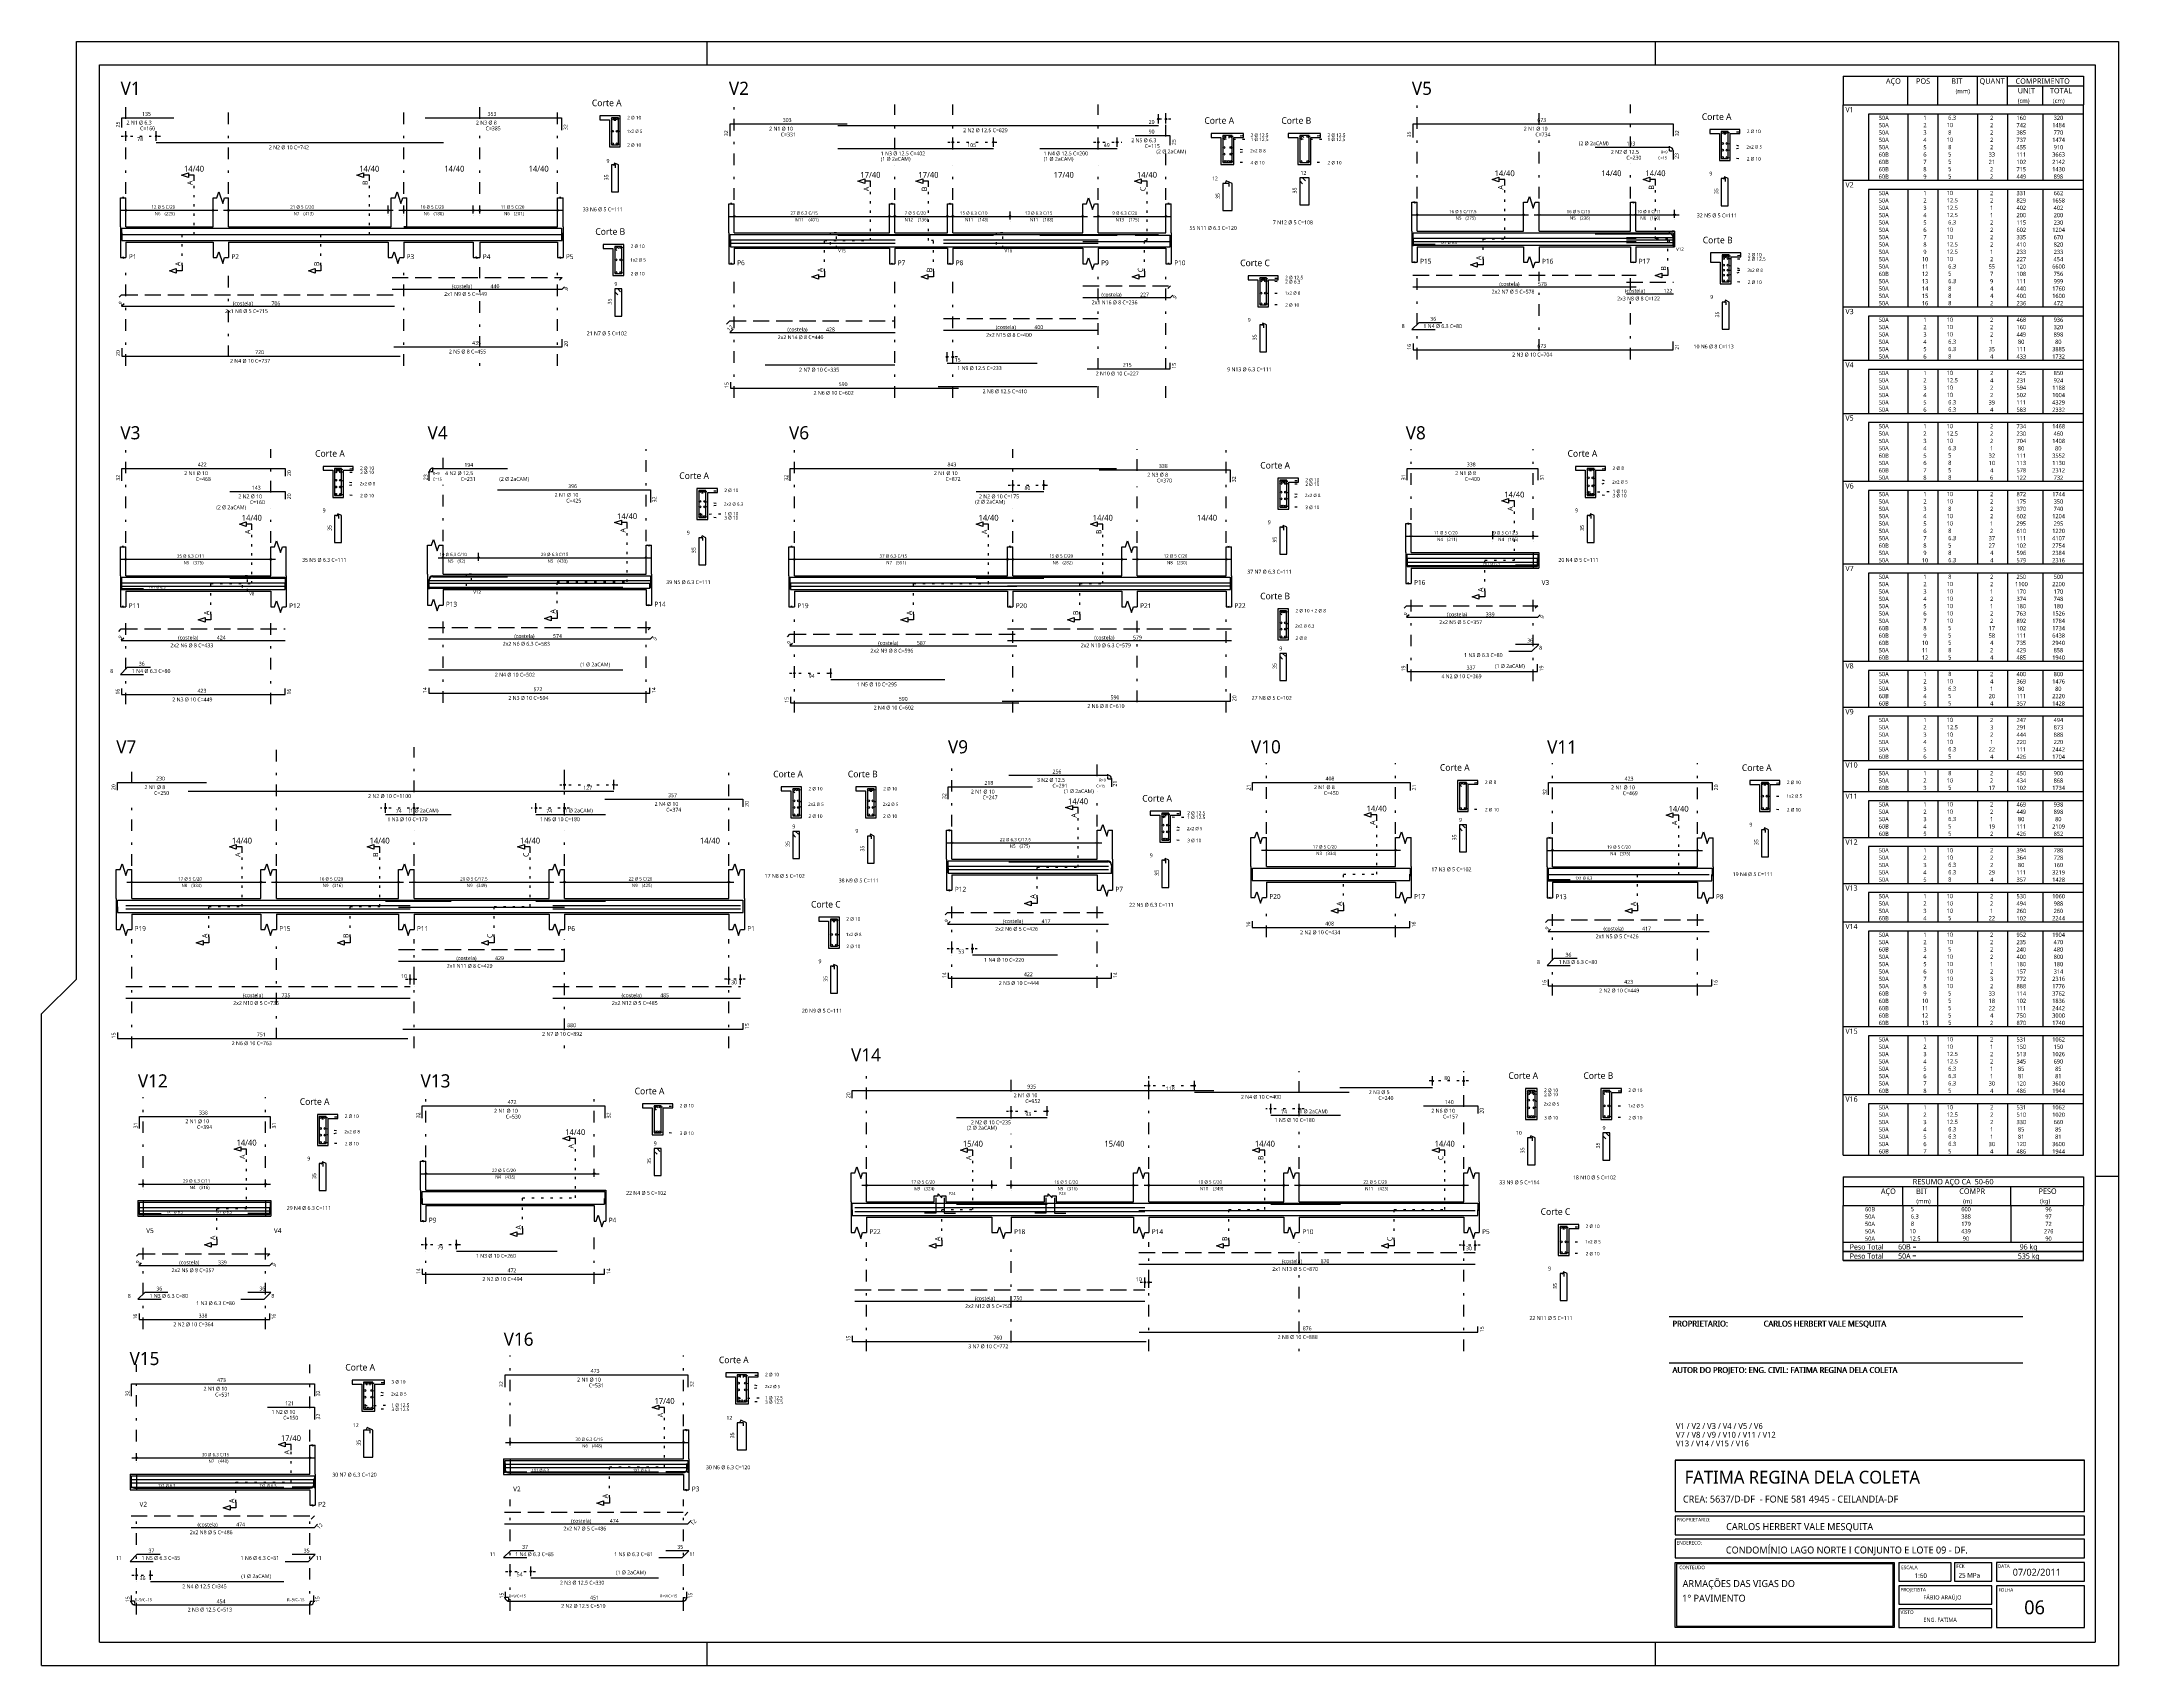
# Model space of a CAD drawing. Extents: x 0 to 89.5, y 0 to 70.
import ezdxf

# ---------------------------------------------------------------- set-up
doc = ezdxf.new("R2010")
doc.units = 0
doc.header["$MEASUREMENT"] = 0
for name, pattern in [('ESTILO_TQS_0001', [1, 0.7, -0.3]), ('ESTILO_TQS_0002', [0.4, 0.1, -0.3]), ('ESTILO_TQS_0003', [1.5, 0.5, -0.4, 0.1, -0.5])]:
    doc.linetypes.add(name, pattern=pattern)
for name, color, linetype in [('1', 1, 'CONTINUOUS'), ('10', 10, 'CONTINUOUS'), ('12', 12, 'CONTINUOUS'), ('2', 2, 'CONTINUOUS'), ('3', 3, 'CONTINUOUS'), ('4', 4, 'CONTINUOUS'), ('5', 5, 'CONTINUOUS')]:
    doc.layers.add(name, color=color, linetype=linetype)
doc.styles.add('TQS_LUCIDA_SANS_UNICODE', font='L_10646.TTF')

msp = doc.modelspace()

# ---------------------------------------------------------------- linework, layer by layer
at = {"layer": '1', "linetype": 'Continuous'}
for p, q in [((1.5, 70), (89.500005, 70)), ((1.5, 29.587737), (1.5, 70)), ((28.670066, 69.999995), (28.670066, 68.999996)), ((69.537489, 69.999995), (69.537489, 68.999996)), ((89.500005, 70), (89.499997, 0)), ((24.939183, 66.796623), (24.05585, 66.796623)), ((24.05585, 66.629957), (24.472517, 66.629957)), ((24.472517, 66.629957), (24.472517, 65.46329)), ((24.939183, 65.46329), (24.939183, 66.796623)), ((48.125713, 66.45945), (48.125713, 66.867783)), ((48.125713, 66.376117), (48.125713, 66.376117)), ((48.452363, 66.45945), (48.452363, 66.867783)), ((48.452363, 66.376117), (48.452363, 66.376117)), ((3.639183, 65.721623), (3.639183, 66.129957)), ((3.639183, 65.63829), (3.639183, 65.63829)), ((4.9435, 65.721623), (4.9435, 66.129957)), ((4.9435, 65.63829), (4.9435, 65.63829)), ((24.472517, 65.46329), (24.939183, 65.46329)), ((39.26903, 65.45945), (39.26903, 65.867783)), ((39.26903, 65.376117), (39.26903, 65.376117)), ((41.01678, 65.45945), (41.01678, 65.867783)), ((41.01678, 65.376117), (41.01678, 65.376117)), ((45.535697, 65.45945), (45.535697, 65.867783)), ((45.535697, 65.376117), (45.535697, 65.376117)), ((46.351163, 65.45945), (46.351163, 65.867783)), ((46.351163, 65.376117), (46.351163, 65.376117)), ((51.801706, 66.036914), (50.401706, 66.036914)), ((50.401706, 65.870247), (50.818373, 65.870247)), ((50.818373, 65.870247), (50.818373, 64.70358)), ((51.38504, 64.70358), (51.38504, 65.870247)), ((51.38504, 65.870247), (51.801706, 65.870247)), ((55.118373, 66.036914), (53.718373, 66.036914)), ((53.718373, 65.870247), (54.13504, 65.870247)), ((54.13504, 65.870247), (54.13504, 64.70358)), ((54.701706, 64.70358), (54.701706, 65.870247)), ((54.701706, 65.870247), (55.118373, 65.870247)), ((70.15401, 65.417787), (70.15401, 65.484453)), ((73.186066, 66.202875), (71.886066, 66.202875)), ((71.886066, 66.036208), (72.302732, 66.036208)), ((72.302732, 66.036208), (72.302732, 64.869542)), ((72.769399, 64.869542), (72.769399, 66.036208)), ((72.769399, 66.036208), (73.186066, 66.036208)), ((50.818373, 64.70358), (51.38504, 64.70358)), ((54.13504, 64.70358), (54.701706, 64.70358)), ((70.276927, 65.29487), (70.343593, 65.29487)), ((72.302732, 64.869542), (72.769399, 64.869542)), ((3.40585, 62.017457), (3.40585, 63.267457)), ((3.43085, 62.72579), (7.597517, 62.72579)), ((3.639183, 62.017457), (3.639183, 63.267457)), ((3.639183, 62.592457), (3.639183, 62.934123)), ((7.389183, 62.017457), (7.389183, 63.267457)), ((7.389183, 62.592457), (7.389183, 62.934123)), ((7.847517, 62.72579), (15.147517, 62.72579)), ((8.05585, 62.017457), (8.05585, 63.267457)), ((8.05585, 62.592457), (8.05585, 62.934123)), ((14.939183, 62.592457), (14.939183, 62.934123)), ((15.072517, 62.017457), (15.072517, 63.267457)), ((15.397517, 62.72579), (18.814183, 62.72579)), ((15.60585, 62.592457), (15.60585, 62.934123)), ((15.739183, 62.017457), (15.739183, 63.267457)), ((18.60585, 62.592457), (18.60585, 62.934123)), ((18.68085, 62.72579), (22.447517, 62.72579)), ((18.889183, 62.592457), (18.889183, 62.934123)), ((22.239183, 62.017457), (22.239183, 63.267457)), ((22.239183, 62.592457), (22.239183, 62.934123)), ((22.472517, 62.017457), (22.472517, 63.267457)), ((29.61903, 61.755283), (29.61903, 63.005283)), ((29.852363, 61.755283), (29.852363, 63.005283)), ((29.852363, 62.330283), (29.852363, 62.67195)), ((36.535697, 61.755283), (36.535697, 63.005283)), ((36.535697, 62.330283), (36.535697, 62.67195)), ((36.76903, 61.755283), (36.76903, 63.005283)), ((36.76903, 62.330283), (36.76903, 62.67195)), ((39.035697, 61.755283), (39.035697, 63.005283)), ((39.035697, 62.330283), (39.035697, 62.67195)), ((39.26903, 61.755283), (39.26903, 63.005283)), ((39.26903, 62.330283), (39.26903, 62.67195)), ((41.735697, 62.330283), (41.735697, 62.67195)), ((41.735697, 62.330283), (41.735697, 62.67195)), ((44.86903, 61.755283), (44.86903, 63.005283)), ((44.86903, 62.330283), (44.86903, 62.67195)), ((45.535697, 61.755283), (45.535697, 63.005283)), ((45.535697, 62.330283), (45.535697, 62.67195)), ((48.452363, 61.755283), (48.452363, 63.005283)), ((48.452363, 62.330283), (48.452363, 62.67195)), ((48.685697, 61.755283), (48.685697, 63.005283)), ((59.05026, 61.821953), (59.05026, 63.071953)), ((59.283593, 61.821953), (59.283593, 63.071953)), ((59.283593, 62.396953), (59.283593, 62.73862)), ((63.866927, 61.821953), (63.866927, 63.071953)), ((63.866927, 62.396953), (63.866927, 62.73862)), ((64.533593, 61.821953), (64.533593, 63.071953)), ((64.533593, 62.396953), (64.533593, 62.73862)), ((68.466927, 61.821953), (68.466927, 63.071953)), ((68.466927, 62.396953), (68.466927, 62.73862)), ((68.70026, 61.821953), (68.70026, 63.071953)), ((68.70026, 62.396953), (68.70026, 62.73862)), ((70.366927, 62.396953), (70.366927, 62.73862)), ((3.40585, 62.017457), (3.40585, 61.35079)), ((3.639183, 62.509123), (3.639183, 62.509123)), ((3.639183, 62.017457), (7.389183, 62.017457)), ((7.389183, 62.509123), (7.389183, 62.509123)), ((8.05585, 62.509123), (8.05585, 62.509123)), ((8.05585, 62.017457), (14.939183, 62.017457)), ((14.939183, 62.509123), (14.939183, 62.509123)), ((14.939183, 62.017457), (15.072517, 62.017457)), ((15.60585, 62.509123), (15.60585, 62.509123)), ((15.60585, 62.017457), (18.60585, 62.017457)), ((15.739183, 62.017457), (15.60585, 62.017457)), ((18.60585, 62.509123), (18.60585, 62.509123)), ((18.60585, 62.017457), (18.889183, 62.017457)), ((18.889183, 62.509123), (18.889183, 62.509123)), ((18.889183, 62.017457), (22.239183, 62.017457)), ((22.239183, 62.509123), (22.239183, 62.509123)), ((22.472517, 62.017457), (22.472517, 61.35079)), ((29.61903, 61.755283), (29.61903, 61.088617)), ((29.64403, 62.463617), (36.74403, 62.463617)), ((29.852363, 62.24695), (29.852363, 62.24695)), ((29.852363, 61.755283), (36.535697, 61.755283)), ((36.535697, 62.24695), (36.535697, 62.24695)), ((36.560697, 62.463617), (39.24403, 62.463617)), ((36.76903, 62.24695), (36.76903, 62.24695)), ((36.76903, 61.755283), (39.035697, 61.755283)), ((39.035697, 62.24695), (39.035697, 62.24695)), ((39.060697, 62.463617), (41.94403, 62.463617)), ((39.26903, 62.24695), (39.26903, 62.24695)), ((39.26903, 61.755283), (44.86903, 61.755283)), ((41.527363, 62.463617), (45.077363, 62.463617)), ((41.735697, 62.24695), (41.735697, 62.24695)), ((41.735697, 62.24695), (41.735697, 62.24695)), ((44.86903, 62.24695), (44.86903, 62.24695)), ((45.327363, 62.463617), (48.660697, 62.463617)), ((45.535697, 62.24695), (45.535697, 62.24695)), ((45.535697, 61.755283), (48.452363, 61.755283)), ((48.452363, 62.24695), (48.452363, 62.24695)), ((48.685697, 61.755283), (48.685697, 61.088617)), ((59.05026, 61.821953), (59.05026, 61.155287)), ((59.07526, 62.530287), (64.07526, 62.530287)), ((59.283593, 62.31362), (59.283593, 62.31362)), ((59.283593, 61.821953), (63.866927, 61.821953)), ((63.866927, 62.31362), (63.866927, 62.31362)), ((64.32526, 62.530287), (68.67526, 62.530287)), ((64.533593, 62.31362), (64.533593, 62.31362)), ((64.533593, 61.821953), (68.466927, 61.821953)), ((68.466927, 62.31362), (68.466927, 62.31362)), ((68.491927, 62.530287), (70.57526, 62.530287)), ((68.70026, 62.31362), (68.70026, 62.31362)), ((68.70026, 61.821953), (70.366927, 61.821953)), ((70.366927, 62.31362), (70.366927, 62.31362)), ((70.366927, 61.821953), (70.366927, 61.155287)), ((3.40585, 61.35079), (3.40585, 60.684123)), ((3.639183, 61.35079), (7.389183, 61.35079)), ((3.639183, 61.35079), (3.639183, 60.684123)), ((7.389183, 61.35079), (7.389183, 60.684123)), ((8.05585, 61.35079), (14.939183, 61.35079)), ((8.05585, 61.35079), (8.05585, 60.684123)), ((14.939183, 61.35079), (14.939183, 60.684123)), ((15.60585, 61.35079), (18.60585, 61.35079)), ((15.60585, 61.35079), (15.60585, 60.684123)), ((18.60585, 61.35079), (18.60585, 60.684123)), ((18.889183, 61.35079), (22.239183, 61.35079)), ((18.889183, 61.35079), (18.889183, 60.684123)), ((22.239183, 61.35079), (22.239183, 60.684123)), ((22.472517, 61.35079), (22.472517, 60.684123)), ((25.087399, 61.251229), (24.204065, 61.251229)), ((24.204065, 61.084563), (24.620732, 61.084563)), ((24.620732, 61.084563), (24.620732, 59.917896)), ((25.087399, 59.917896), (25.087399, 61.251229)), ((29.61903, 61.088617), (29.61903, 60.42195)), ((29.852363, 61.088617), (36.535697, 61.088617)), ((29.852363, 61.088617), (29.852363, 60.42195)), ((36.535697, 61.088617), (36.535697, 60.42195)), ((36.76903, 61.088617), (39.035697, 61.088617)), ((36.76903, 61.088617), (36.76903, 60.42195)), ((39.035697, 61.088617), (39.035697, 60.42195)), ((39.26903, 61.088617), (44.86903, 61.088617)), ((39.26903, 61.088617), (39.26903, 60.42195)), ((44.86903, 61.088617), (44.86903, 60.42195)), ((45.535697, 61.088617), (48.452363, 61.088617)), ((45.535697, 61.088617), (45.535697, 60.42195)), ((48.452363, 61.088617), (48.452363, 60.42195)), ((48.685697, 61.088617), (48.685697, 60.42195)), ((59.05026, 61.155287), (59.05026, 60.48862)), ((59.283593, 61.155287), (63.866927, 61.155287)), ((59.283593, 61.155287), (59.283593, 60.48862)), ((63.866927, 61.155287), (63.866927, 60.48862)), ((64.533593, 61.155287), (68.466927, 61.155287)), ((64.533593, 61.155287), (64.533593, 60.48862)), ((68.466927, 61.155287), (68.466927, 60.48862)), ((68.70026, 61.155287), (70.366927, 61.155287)), ((68.70026, 61.155287), (68.70026, 60.48862)), ((73.226495, 60.884702), (71.926495, 60.884702)), ((71.926495, 60.484702), (72.343161, 60.484702)), ((72.343161, 60.484702), (72.343161, 59.551369)), ((72.809828, 59.551369), (72.809828, 60.718035)), ((72.809828, 60.718035), (73.226495, 60.718035)), ((24.620732, 59.917896), (25.087399, 59.917896)), ((53.293337, 59.90063), (51.993337, 59.90063)), ((51.993337, 59.733964), (52.410004, 59.733964)), ((52.410004, 59.733964), (52.410004, 58.567297)), ((52.87667, 58.567297), (52.87667, 59.733964)), ((52.87667, 59.733964), (53.293337, 59.733964)), ((72.343161, 59.551369), (72.809828, 59.551369)), ((52.410004, 58.567297), (52.87667, 58.567297)), ((39.01903, 56.205283), (39.01903, 56.613617)), ((39.26903, 56.205283), (39.26903, 56.613617)), ((39.01903, 56.12195), (39.01903, 56.12195)), ((39.26903, 56.12195), (39.26903, 56.12195)), ((13.429053, 51.685317), (12.129053, 51.685317)), ((12.129053, 51.51865), (12.54572, 51.51865)), ((12.54572, 51.51865), (12.54572, 50.351983)), ((13.012387, 50.351983), (13.012387, 51.51865)), ((13.012387, 51.51865), (13.429053, 51.51865)), ((16.667083, 51.445737), (16.73375, 51.445737)), ((16.856667, 51.568653), (16.856667, 51.63532)), ((41.85927, 50.676987), (41.85927, 51.08532)), ((43.190353, 50.676987), (43.190353, 51.08532)), ((54.15927, 51.176793), (53.275937, 51.176793)), ((53.275937, 51.176793), (53.275937, 49.843459)), ((67.40133, 51.685317), (66.10133, 51.685317)), ((66.10133, 51.51865), (66.517997, 51.51865)), ((66.517997, 51.51865), (66.517997, 50.351983)), ((66.984663, 50.351983), (66.984663, 51.51865)), ((66.984663, 51.51865), (67.40133, 51.51865)), ((12.54572, 50.351983), (13.012387, 50.351983)), ((29.122519, 50.727197), (28.239186, 50.727197)), ((28.239186, 50.727197), (28.239186, 49.393864)), ((28.705853, 49.393864), (28.705853, 50.56053)), ((28.705853, 50.56053), (29.122519, 50.56053)), ((41.85927, 50.593653), (41.85927, 50.593653)), ((43.190353, 50.593653), (43.190353, 50.593653)), ((53.742603, 49.843459), (53.742603, 51.010126)), ((53.742603, 51.010126), (54.15927, 51.010126)), ((66.517997, 50.351983), (66.984663, 50.351983)), ((28.239186, 49.393864), (28.705853, 49.393864)), ((53.275937, 49.843459), (53.742603, 49.843459)), ((58.784663, 47.972817), (58.784663, 49.222817)), ((58.809663, 48.68115), (62.742997, 48.68115)), ((59.017997, 47.972817), (59.017997, 49.222817)), ((59.017997, 48.547817), (59.017997, 48.889483)), ((59.017997, 48.464483), (59.017997, 48.464483)), ((62.32633, 48.68115), (64.492997, 48.68115)), ((62.534663, 48.547817), (62.534663, 48.889483)), ((62.534663, 48.547817), (62.534663, 48.889483)), ((62.534663, 48.464483), (62.534663, 48.464483)), ((62.534663, 48.464483), (62.534663, 48.464483)), ((64.284663, 48.547817), (64.284663, 48.889483)), ((64.284663, 48.464483), (64.284663, 48.464483)), ((3.39572, 46.972817), (3.39572, 48.222817)), ((3.42072, 47.68115), (10.087387, 47.68115)), ((3.629053, 46.972817), (3.629053, 48.222817)), ((3.629053, 47.547817), (3.629053, 47.889483)), ((3.629053, 47.464483), (3.629053, 47.464483)), ((9.879053, 46.972817), (9.879053, 48.222817)), ((9.879053, 47.547817), (9.879053, 47.889483)), ((9.879053, 47.464483), (9.879053, 47.464483)), ((10.54572, 46.972817), (10.54572, 48.222817)), ((16.63375, 47.039487), (16.63375, 48.289487)), ((17.092083, 47.74782), (19.042083, 47.74782)), ((17.300417, 47.039487), (17.300417, 48.289487)), ((17.300417, 47.614487), (17.300417, 47.956153)), ((17.300417, 47.531153), (17.300417, 47.531153)), ((18.625417, 47.74782), (26.25875, 47.74782)), ((18.83375, 47.614487), (18.83375, 47.956153)), ((18.83375, 47.614487), (18.83375, 47.956153)), ((18.83375, 47.531153), (18.83375, 47.531153)), ((18.83375, 47.531153), (18.83375, 47.531153)), ((26.050417, 47.039487), (26.050417, 48.289487)), ((26.050417, 47.614487), (26.050417, 47.956153)), ((26.050417, 47.531153), (26.050417, 47.531153)), ((26.28375, 47.039487), (26.28375, 48.289487)), ((32.20927, 46.97282), (32.20927, 48.22282)), ((32.23427, 47.681153), (41.83427, 47.681153)), ((32.442603, 46.97282), (32.442603, 48.22282)), ((32.442603, 47.54782), (32.442603, 47.889487)), ((32.442603, 47.464487), (32.442603, 47.464487)), ((41.625937, 46.97282), (41.625937, 48.22282)), ((41.625937, 47.54782), (41.625937, 47.889487)), ((41.625937, 47.464487), (41.625937, 47.464487)), ((41.650937, 47.681153), (46.767603, 47.681153)), ((41.85927, 46.97282), (41.85927, 48.22282)), ((41.85927, 47.54782), (41.85927, 47.889487)), ((41.85927, 47.464487), (41.85927, 47.464487)), ((46.550937, 46.97282), (46.550937, 48.22282)), ((46.55927, 47.54782), (46.55927, 47.889487)), ((46.55927, 47.464487), (46.55927, 47.464487)), ((47.00927, 47.681153), (51.25927, 47.681153)), ((47.217603, 46.97282), (47.217603, 48.22282)), ((47.217603, 47.54782), (47.217603, 47.889487)), ((47.217603, 47.464487), (47.217603, 47.464487)), ((51.042603, 46.97282), (51.042603, 48.22282)), ((51.050937, 47.54782), (51.050937, 47.889487)), ((51.050937, 47.464487), (51.050937, 47.464487)), ((51.275937, 46.97282), (51.275937, 48.22282)), ((58.784663, 47.972817), (58.784663, 47.30615)), ((59.017997, 47.972817), (64.284663, 47.972817)), ((64.284663, 47.972817), (64.284663, 47.30615)), ((64.284663, 47.972817), (64.284663, 47.30615)), ((64.284663, 47.972817), (64.517997, 47.972817)), ((64.517997, 47.972817), (64.517997, 47.30615)), ((64.517997, 47.972817), (64.517997, 47.30615)), ((3.39572, 46.972817), (3.39572, 46.30615)), ((3.629053, 46.972817), (9.879053, 46.972817)), ((10.54572, 46.972817), (10.54572, 46.30615)), ((16.63375, 47.039487), (16.63375, 46.37282)), ((17.300417, 47.039487), (26.050417, 47.039487)), ((26.28375, 47.039487), (26.28375, 46.37282)), ((32.20927, 46.97282), (32.20927, 46.306153)), ((32.442603, 46.97282), (41.625937, 46.97282)), ((41.85927, 46.97282), (46.550937, 46.97282)), ((47.217603, 46.97282), (51.042603, 46.97282)), ((51.275937, 46.97282), (51.275937, 46.306153)), ((58.784663, 47.30615), (58.784663, 46.639483)), ((59.017997, 47.30615), (64.284663, 47.30615)), ((59.017997, 47.30615), (59.017997, 46.639483)), ((64.284663, 47.30615), (64.517997, 47.30615)), ((3.39572, 46.30615), (3.39572, 45.639483)), ((3.629053, 46.30615), (9.879053, 46.30615)), ((3.629053, 46.30615), (3.629053, 45.639483)), ((9.879053, 46.30615), (9.879053, 45.639483)), ((10.54572, 46.30615), (10.54572, 45.639483)), ((16.63375, 46.37282), (16.63375, 45.706153)), ((17.300417, 46.37282), (26.050417, 46.37282)), ((17.300417, 46.37282), (17.300417, 45.706153)), ((26.050417, 46.37282), (26.050417, 45.706153)), ((26.28375, 46.37282), (26.28375, 45.706153)), ((32.20927, 46.306153), (32.20927, 45.639487)), ((32.442603, 46.306153), (41.625937, 46.306153)), ((32.442603, 46.306153), (32.442603, 45.639487)), ((41.625937, 46.306153), (41.625937, 45.639487)), ((41.85927, 46.306153), (46.550937, 46.306153)), ((41.85927, 46.306153), (41.85927, 45.639487)), ((46.550937, 46.306153), (46.550937, 45.639487)), ((47.217603, 46.306153), (51.042603, 46.306153)), ((47.217603, 46.306153), (47.217603, 45.639487)), ((51.042603, 46.306153), (51.042603, 45.639487)), ((51.275937, 46.306153), (51.275937, 45.639487)), ((53.738616, 45.540648), (53.271949, 45.540648)), ((53.271949, 45.540648), (53.271949, 44.207315)), ((53.738616, 44.207315), (53.738616, 45.540648)), ((53.271949, 44.207315), (53.738616, 44.207315)), ((32.442603, 42.572529), (32.442603, 42.980863)), ((34.00927, 42.572529), (34.00927, 42.980863)), ((32.442603, 42.489196), (32.442603, 42.489196)), ((34.00927, 42.489196), (34.00927, 42.489196)), ((22.535877, 37.759973), (22.535877, 38.168307)), ((22.535877, 37.67664), (22.535877, 37.67664)), ((24.656677, 37.759973), (24.656677, 38.168307)), ((24.656677, 37.67664), (24.656677, 37.67664)), ((32.752543, 37.868), (31.86921, 37.868)), ((31.86921, 37.701333), (32.285877, 37.701333)), ((32.285877, 37.701333), (32.285877, 36.534667)), ((32.752543, 36.534667), (32.752543, 37.868)), ((35.96921, 37.868), (35.085877, 37.868)), ((35.085877, 37.701333), (35.502543, 37.701333)), ((35.502543, 37.701333), (35.502543, 36.534667)), ((35.96921, 36.534667), (35.96921, 37.868)), ((45.94837, 38.34681), (45.94837, 38.413477)), ((46.071287, 38.223893), (46.137953, 38.223893)), ((61.900023, 38.149477), (61.01669, 38.149477)), ((61.01669, 38.149477), (61.01669, 36.816143)), ((61.483357, 36.816143), (61.483357, 37.98281)), ((61.483357, 37.98281), (61.900023, 37.98281)), ((74.912433, 38.139927), (73.612433, 38.139927)), ((73.612433, 37.97326), (74.0291, 37.97326)), ((74.0291, 37.97326), (74.0291, 36.806593)), ((74.495767, 36.806593), (74.495767, 37.97326)), ((74.495767, 37.97326), (74.912433, 37.97326)), ((14.822143, 36.759973), (14.822143, 37.168307)), ((16.052543, 36.759973), (16.052543, 37.168307)), ((21.305477, 36.759973), (21.305477, 37.168307)), ((22.535877, 36.759973), (22.535877, 37.168307)), ((49.073687, 36.819455), (47.773687, 36.819455)), ((61.01669, 36.816143), (61.483357, 36.816143)), ((74.0291, 36.806593), (74.495767, 36.806593)), ((14.822143, 36.67664), (14.822143, 36.67664)), ((16.052543, 36.67664), (16.052543, 36.67664)), ((21.305477, 36.67664), (21.305477, 36.67664)), ((22.535877, 36.67664), (22.535877, 36.67664)), ((32.285877, 36.534667), (32.752543, 36.534667)), ((35.502543, 36.534667), (35.96921, 36.534667)), ((39.000453, 34.750977), (39.000453, 36.000977)), ((39.233787, 34.750977), (39.233787, 36.000977)), ((45.483787, 34.750977), (45.483787, 36.000977)), ((46.150453, 34.750977), (46.150453, 36.000977)), ((47.773687, 36.652788), (48.190354, 36.652788)), ((48.190354, 36.652788), (48.190354, 35.486121)), ((48.657021, 35.486121), (48.657021, 36.652788)), ((48.657021, 36.652788), (49.073687, 36.652788)), ((39.025453, 35.45931), (45.69212, 35.45931)), ((39.233787, 35.325977), (39.233787, 35.667643)), ((39.233787, 35.242643), (39.233787, 35.242643)), ((45.483787, 35.325977), (45.483787, 35.667643)), ((45.483787, 35.242643), (45.483787, 35.242643)), ((48.190354, 35.486121), (48.657021, 35.486121)), ((52.11669, 34.436977), (52.11669, 35.686977)), ((52.575023, 35.14531), (58.558357, 35.14531)), ((52.783357, 34.436977), (52.783357, 35.686977)), ((52.783357, 35.011977), (52.783357, 35.353643)), ((52.783357, 34.928643), (52.783357, 34.928643)), ((58.350023, 34.436977), (58.350023, 35.686977)), ((58.350023, 35.011977), (58.350023, 35.353643)), ((58.350023, 34.928643), (58.350023, 34.928643)), ((59.01669, 34.436977), (59.01669, 35.686977)), ((64.8791, 34.427427), (64.8791, 35.677427)), ((64.9041, 35.13576), (71.570767, 35.13576)), ((65.112433, 34.427427), (65.112433, 35.677427)), ((65.112433, 35.002427), (65.112433, 35.344093)), ((65.112433, 34.919093), (65.112433, 34.919093)), ((71.362433, 34.427427), (71.362433, 35.677427)), ((71.362433, 35.002427), (71.362433, 35.344093)), ((71.362433, 34.919093), (71.362433, 34.919093)), ((72.0291, 34.427427), (72.0291, 35.677427)), ((3.21921, 33.055807), (3.21921, 34.305807)), ((3.885877, 33.055807), (3.885877, 34.305807)), ((9.452543, 33.055807), (9.452543, 34.305807)), ((10.11921, 33.055807), (10.11921, 34.305807)), ((15.385877, 33.055807), (15.385877, 34.305807)), ((16.052543, 33.055807), (16.052543, 34.305807)), ((21.86921, 33.055807), (21.86921, 34.305807)), ((22.535877, 33.055807), (22.535877, 34.305807)), ((29.61921, 33.055807), (29.61921, 34.305807)), ((30.285877, 33.055807), (30.285877, 34.305807)), ((39.000453, 34.750977), (39.000453, 34.08431)), ((39.000453, 34.08431), (39.000453, 33.417643)), ((39.233787, 34.750977), (45.483787, 34.750977)), ((39.233787, 34.08431), (45.483787, 34.08431)), ((39.233787, 34.08431), (39.233787, 33.417643)), ((45.483787, 34.08431), (45.483787, 33.417643)), ((46.150453, 34.750977), (46.150453, 34.08431)), ((46.150453, 34.08431), (46.150453, 33.417643)), ((52.11669, 34.436977), (52.11669, 33.77031)), ((52.783357, 34.436977), (58.350023, 34.436977)), ((59.01669, 34.436977), (59.01669, 33.77031)), ((64.8791, 34.427427), (64.8791, 33.76076)), ((65.112433, 34.427427), (71.362433, 34.427427)), ((72.0291, 34.427427), (72.0291, 33.76076)), ((3.677543, 33.76414), (9.660877, 33.76414)), ((3.885877, 33.630807), (3.885877, 33.972473)), ((3.885877, 33.547473), (3.885877, 33.547473)), ((9.452543, 33.630807), (9.452543, 33.972473)), ((9.452543, 33.547473), (9.452543, 33.547473)), ((9.910877, 33.76414), (15.59421, 33.76414)), ((10.11921, 33.630807), (10.11921, 33.972473)), ((10.11921, 33.547473), (10.11921, 33.547473)), ((15.385877, 33.630807), (15.385877, 33.972473)), ((15.385877, 33.547473), (15.385877, 33.547473)), ((15.84421, 33.76414), (22.077543, 33.76414)), ((16.052543, 33.630807), (16.052543, 33.972473)), ((16.052543, 33.547473), (16.052543, 33.547473)), ((21.86921, 33.630807), (21.86921, 33.972473)), ((21.86921, 33.547473), (21.86921, 33.547473)), ((22.327543, 33.76414), (29.827543, 33.76414)), ((22.535877, 33.630807), (22.535877, 33.972473)), ((22.535877, 33.547473), (22.535877, 33.547473)), ((29.61921, 33.630807), (29.61921, 33.972473)), ((29.61921, 33.547473), (29.61921, 33.547473)), ((52.11669, 33.77031), (52.11669, 33.103643)), ((52.783357, 33.77031), (58.350023, 33.77031)), ((52.783357, 33.77031), (52.783357, 33.103643)), ((58.350023, 33.77031), (58.350023, 33.103643)), ((59.01669, 33.77031), (59.01669, 33.103643)), ((64.8791, 33.76076), (64.8791, 33.094093)), ((65.112433, 33.76076), (71.362433, 33.76076)), ((65.112433, 33.76076), (65.112433, 33.094093)), ((71.362433, 33.76076), (71.362433, 33.094093)), ((72.0291, 33.76076), (72.0291, 33.094093)), ((3.21921, 33.055807), (3.21921, 32.38914)), ((3.21921, 32.38914), (3.21921, 31.722473)), ((3.885877, 33.055807), (9.452543, 33.055807)), ((3.885877, 32.38914), (9.452543, 32.38914)), ((3.885877, 32.38914), (3.885877, 31.722473)), ((9.452543, 32.38914), (9.452543, 31.722473)), ((10.11921, 33.055807), (15.385877, 33.055807)), ((10.11921, 32.38914), (15.385877, 32.38914)), ((10.11921, 32.38914), (10.11921, 31.722473)), ((15.385877, 32.38914), (15.385877, 31.722473)), ((16.052543, 33.055807), (21.86921, 33.055807)), ((16.052543, 32.38914), (21.86921, 32.38914)), ((16.052543, 32.38914), (16.052543, 31.722473)), ((21.86921, 32.38914), (21.86921, 31.722473)), ((22.535877, 33.055807), (29.61921, 33.055807)), ((22.535877, 32.38914), (29.61921, 32.38914)), ((22.535877, 32.38914), (22.535877, 31.722473)), ((29.61921, 32.38914), (29.61921, 31.722473)), ((30.285877, 33.055807), (30.285877, 32.38914)), ((30.285877, 32.38914), (30.285877, 31.722473)), ((34.382202, 32.253315), (33.498869, 32.253315)), ((34.382202, 30.919982), (34.382202, 32.253315)), ((33.498869, 32.086648), (33.915535, 32.086648)), ((33.915535, 32.086648), (33.915535, 30.919982)), ((33.915535, 30.919982), (34.382202, 30.919982)), ((39.233787, 30.700977), (39.233787, 31.10931)), ((39.233787, 30.617643), (39.233787, 30.617643)), ((40.11712, 30.700977), (40.11712, 31.10931)), ((40.11712, 30.617643), (40.11712, 30.617643)), ((0, 28.087737), (1.5, 29.587737)), ((15.885877, 29.347473), (15.885877, 29.78914)), ((16.052543, 29.347473), (16.052543, 29.78914)), ((29.61921, 29.347473), (29.61921, 29.78914)), ((30.119377, 29.347473), (30.119377, 29.78914)), ((15.885877, 29.26414), (15.885877, 29.26414)), ((16.052543, 29.26414), (16.052543, 29.26414)), ((29.61921, 29.26414), (29.61921, 29.26414)), ((30.119377, 29.26414), (30.119377, 29.26414)), ((0, 0), (0, 28.087737)), ((47.717483, 24.794473), (47.717483, 25.202807)), ((49.685533, 24.794473), (49.685533, 25.202807)), ((59.943233, 24.994473), (59.943233, 25.402807)), ((61.28415, 24.994473), (61.28415, 25.402807)), ((27.19947, 24.202817), (25.89947, 24.202817)), ((47.717483, 24.71114), (47.717483, 24.71114)), ((49.685533, 24.71114), (49.685533, 24.71114)), ((52.970417, 23.794473), (52.970417, 24.202807)), ((54.200817, 23.794473), (54.200817, 24.202807)), ((59.943233, 24.91114), (59.943233, 24.91114)), ((61.28415, 24.91114), (61.28415, 24.91114)), ((64.450817, 24.869473), (63.950817, 24.869473)), ((63.950817, 24.869473), (63.950817, 23.53614)), ((64.450817, 23.53614), (64.450817, 24.869473)), ((68.08415, 24.869473), (67.200817, 24.869473)), ((67.200817, 24.869473), (67.200817, 23.53614)), ((67.667483, 23.53614), (67.667483, 24.702807)), ((67.667483, 24.702807), (68.08415, 24.702807)), ((12.768267, 23.749487), (11.884933, 23.749487)), ((11.884933, 23.749487), (11.884933, 22.416153)), ((12.3516, 22.416153), (12.3516, 23.58282)), ((12.3516, 23.58282), (12.768267, 23.58282)), ((25.89947, 24.03615), (26.316137, 24.03615)), ((26.316137, 24.03615), (26.316137, 22.869483)), ((26.782803, 22.869483), (26.782803, 24.03615)), ((26.782803, 24.03615), (27.19947, 24.03615)), ((41.78415, 23.694473), (41.78415, 24.102807)), ((41.78415, 23.61114), (41.78415, 23.61114)), ((43.34015, 23.694473), (43.34015, 24.102807)), ((43.34015, 23.61114), (43.34015, 23.61114)), ((52.970417, 23.71114), (52.970417, 23.71114)), ((54.200817, 23.71114), (54.200817, 23.71114)), ((63.950817, 23.53614), (64.450817, 23.53614)), ((67.200817, 23.53614), (67.667483, 23.53614)), ((11.884933, 22.416153), (12.3516, 22.416153)), ((26.316137, 22.869483), (26.782803, 22.869483)), ((16.332803, 20.490317), (16.332803, 21.740317)), ((16.566137, 20.490317), (16.566137, 21.740317)), ((4.1766, 20.74532), (9.859933, 20.74532)), ((4.384933, 20.611987), (4.384933, 20.953653)), ((9.6516, 20.611987), (9.6516, 20.953653)), ((16.357803, 21.19865), (24.02447, 21.19865)), ((16.566137, 21.065317), (16.566137, 21.406983)), ((16.566137, 20.981983), (16.566137, 20.981983)), ((23.816137, 21.065317), (23.816137, 21.406983)), ((23.816137, 20.981983), (23.816137, 20.981983)), ((34.88415, 19.990307), (34.88415, 21.240307)), ((35.342483, 20.69864), (41.15915, 20.69864)), ((35.550817, 19.990307), (35.550817, 21.240307)), ((35.550817, 20.565307), (35.550817, 20.906973)), ((40.950817, 20.565307), (40.950817, 20.906973)), ((41.575817, 20.69864), (47.25915, 20.69864)), ((41.78415, 20.565307), (41.78415, 20.906973)), ((47.050817, 19.990307), (47.050817, 21.240307)), ((47.050817, 20.565307), (47.050817, 20.906973)), ((47.50915, 20.69864), (53.742483, 20.69864)), ((47.717483, 19.990307), (47.717483, 21.240307)), ((47.717483, 20.565307), (47.717483, 20.906973)), ((53.53415, 19.990307), (53.53415, 21.240307)), ((53.53415, 20.565307), (53.53415, 20.906973)), ((53.992483, 20.69864), (61.492483, 20.69864)), ((54.200817, 19.990307), (54.200817, 21.240307)), ((54.200817, 20.565307), (54.200817, 20.906973)), ((61.28415, 19.990307), (61.28415, 21.240307)), ((61.28415, 20.565307), (61.28415, 20.906973)), ((61.950817, 19.990307), (61.950817, 21.240307)), ((88.499997, 21.087737), (89.499999, 21.087737)), ((4.1516, 20.036987), (4.1516, 19.37032)), ((4.1516, 20.036987), (4.1516, 19.37032)), ((4.1516, 20.036987), (4.1516, 19.37032)), ((4.1516, 20.036987), (4.384933, 20.036987)), ((4.384933, 20.528653), (4.384933, 20.528653)), ((4.384933, 20.036987), (9.6516, 20.036987)), ((4.384933, 20.036987), (4.384933, 19.37032)), ((9.6516, 20.528653), (9.6516, 20.528653)), ((9.6516, 20.036987), (9.6516, 19.37032)), ((9.6516, 20.036987), (9.6516, 19.37032)), ((9.6516, 20.036987), (9.884933, 20.036987)), ((9.884933, 20.036987), (9.884933, 19.37032)), ((9.884933, 20.036987), (9.884933, 19.37032)), ((16.332803, 20.490317), (16.332803, 19.82365)), ((16.332803, 19.82365), (16.332803, 19.156983)), ((16.566137, 20.490317), (23.816137, 20.490317)), ((16.566137, 19.82365), (23.816137, 19.82365)), ((16.566137, 19.82365), (16.566137, 19.156983)), ((23.816137, 20.490317), (24.316137, 20.490317)), ((23.816137, 19.82365), (23.816137, 19.156983)), ((24.316137, 20.490317), (24.316137, 19.82365)), ((24.316137, 19.82365), (24.316137, 19.156983)), ((34.88415, 19.990307), (34.88415, 19.32364)), ((35.550817, 20.481973), (35.550817, 20.481973)), ((35.550817, 19.990307), (38.467483, 19.990307)), ((38.467483, 19.990307), (38.467483, 20.240307)), ((38.467483, 20.240307), (38.63415, 20.240307)), ((38.53415, 20.156973), (38.53415, 19.490307)), ((38.63415, 20.240307), (38.63415, 20.32364)), ((38.63415, 20.32364), (38.800817, 20.156973)), ((38.800817, 20.156973), (38.800817, 20.240307)), ((38.800817, 20.240307), (38.967483, 20.240307)), ((38.900817, 20.156973), (38.900817, 19.490307)), ((38.967483, 20.240307), (38.967483, 19.990307)), ((38.967483, 19.990307), (40.950817, 19.990307)), ((40.950817, 20.481973), (40.950817, 20.481973)), ((40.950817, 19.990307), (41.78415, 19.990307)), ((41.78415, 20.481973), (41.78415, 20.481973)), ((41.78415, 19.990307), (43.217483, 19.990307)), ((43.217483, 19.990307), (43.217483, 20.240307)), ((43.217483, 20.240307), (43.38415, 20.240307)), ((43.28415, 20.156973), (43.28415, 19.490307)), ((43.38415, 20.240307), (43.38415, 20.32364)), ((43.38415, 20.32364), (43.550817, 20.156973)), ((43.550817, 20.156973), (43.550817, 20.240307)), ((43.550817, 20.240307), (43.717483, 20.240307)), ((43.650817, 20.156973), (43.650817, 19.490307)), ((43.717483, 20.240307), (43.717483, 19.990307)), ((43.717483, 19.990307), (47.050817, 19.990307)), ((47.050817, 20.481973), (47.050817, 20.481973)), ((47.717483, 20.481973), (47.717483, 20.481973)), ((47.717483, 19.990307), (53.53415, 19.990307)), ((53.53415, 20.481973), (53.53415, 20.481973)), ((54.200817, 20.481973), (54.200817, 20.481973)), ((54.200817, 19.990307), (61.28415, 19.990307)), ((61.28415, 20.481973), (61.28415, 20.481973)), ((61.950817, 19.990307), (61.950817, 19.32364)), ((4.1516, 19.37032), (4.384933, 19.37032)), ((4.384933, 19.37032), (9.6516, 19.37032)), ((9.6516, 19.37032), (9.884933, 19.37032)), ((34.88415, 19.32364), (34.88415, 18.656973)), ((35.550817, 19.32364), (38.967483, 19.32364)), ((35.550817, 19.32364), (35.550817, 18.656973)), ((38.53415, 19.490307), (38.050817, 19.490307)), ((38.900817, 19.490307), (39.38415, 19.490307)), ((38.967483, 19.32364), (40.950817, 19.32364)), ((40.950817, 19.32364), (40.950817, 18.656973)), ((41.78415, 19.32364), (43.717483, 19.32364)), ((41.78415, 19.32364), (41.78415, 18.656973)), ((43.28415, 19.490307), (42.800817, 19.490307)), ((43.650817, 19.490307), (44.13415, 19.490307)), ((43.717483, 19.32364), (47.050817, 19.32364)), ((47.050817, 19.32364), (47.050817, 18.656973)), ((47.717483, 19.32364), (53.53415, 19.32364)), ((47.717483, 19.32364), (47.717483, 18.656973)), ((53.53415, 19.32364), (53.53415, 18.656973)), ((54.200817, 19.32364), (61.28415, 19.32364)), ((54.200817, 19.32364), (54.200817, 18.656973)), ((61.28415, 19.32364), (61.28415, 18.656973)), ((61.950817, 19.32364), (61.950817, 18.656973)), ((66.239599, 19.0072), (65.356266, 19.0072)), ((65.356266, 19.0072), (65.356266, 17.673867)), ((65.822933, 17.673867), (65.822933, 18.840534)), ((65.822933, 18.840534), (66.239599, 18.840534)), ((16.566137, 17.940317), (16.566137, 18.34865)), ((17.882803, 17.940317), (17.882803, 18.34865)), ((61.28415, 17.881973), (61.28415, 18.32364)), ((61.784317, 17.881973), (61.784317, 18.32364)), ((16.566137, 17.856983), (16.566137, 17.856983)), ((17.882803, 17.856983), (17.882803, 17.856983)), ((61.28415, 17.79864), (61.28415, 17.79864)), ((61.784317, 17.79864), (61.784317, 17.79864)), ((65.356266, 17.673867), (65.822933, 17.673867)), ((47.550817, 16.281973), (47.550817, 16.72364)), ((47.550817, 16.19864), (47.550817, 16.19864)), ((47.717483, 16.281973), (47.717483, 16.72364)), ((47.717483, 16.19864), (47.717483, 16.19864)), ((70.142071, 15.045619), (85.380635, 15.045619)), ((30.880943, 12.614237), (29.480943, 12.614237)), ((70.142071, 13.045438), (85.380635, 13.045438)), ((14.780593, 12.297613), (13.380593, 12.297613)), ((13.380593, 12.130946), (13.79726, 12.130946)), ((13.79726, 12.130946), (13.79726, 10.964279)), ((14.363927, 10.964279), (14.363927, 12.130946)), ((14.363927, 12.130946), (14.780593, 12.130946)), ((29.480943, 12.44757), (29.89761, 12.44757)), ((29.89761, 12.44757), (29.89761, 11.280903)), ((30.464277, 11.280903), (30.464277, 12.44757)), ((30.464277, 12.44757), (30.880943, 12.44757)), ((13.79726, 10.964279), (14.363927, 10.964279)), ((29.89761, 11.280903), (30.464277, 11.280903)), ((27.664277, 8.901737), (27.664277, 10.151737)), ((27.89761, 8.901737), (27.89761, 10.151737)), ((4.09726, 8.815557), (4.09726, 9.157223)), ((11.563927, 8.240557), (11.563927, 9.490557)), ((11.563927, 8.815557), (11.563927, 9.157223)), ((11.79726, 8.240557), (11.79726, 9.490557)), ((19.989277, 9.61007), (27.87261, 9.61007)), ((20.19761, 9.476737), (20.19761, 9.818403)), ((20.19761, 9.393403), (20.19761, 9.393403)), ((27.664277, 9.476737), (27.664277, 9.818403)), ((27.664277, 9.393403), (27.664277, 9.393403)), ((3.813927, 8.240557), (3.813927, 7.57389)), ((3.813927, 8.240557), (3.813927, 7.57389)), ((3.813927, 8.240557), (3.813927, 7.57389)), ((3.813927, 8.240557), (4.09726, 8.240557)), ((3.888927, 8.94889), (11.77226, 8.94889)), ((4.09726, 8.732223), (4.09726, 8.732223)), ((4.09726, 8.240557), (11.563927, 8.240557)), ((4.09726, 8.240557), (4.09726, 7.57389)), ((11.563927, 8.732223), (11.563927, 8.732223)), ((11.79726, 8.240557), (11.79726, 7.57389)), ((19.914277, 8.901737), (19.914277, 8.23507)), ((19.914277, 8.901737), (19.914277, 8.23507)), ((19.914277, 8.901737), (19.914277, 8.23507)), ((19.914277, 8.901737), (20.19761, 8.901737)), ((19.914277, 8.23507), (20.19761, 8.23507)), ((20.19761, 8.901737), (27.664277, 8.901737)), ((20.19761, 8.901737), (20.19761, 8.23507)), ((20.19761, 8.23507), (27.664277, 8.23507)), ((27.664277, 8.23507), (27.664277, 7.568403)), ((27.89761, 8.901737), (27.89761, 8.23507)), ((27.89761, 8.23507), (27.89761, 7.568403)), ((3.813927, 7.57389), (4.09726, 7.57389)), ((4.09726, 7.57389), (11.563927, 7.57389)), ((11.563927, 7.57389), (11.563927, 6.907223)), ((11.79726, 7.57389), (11.79726, 6.907223)), ((4.09726, 3.690557), (4.09726, 4.09889)), ((4.09726, 3.607223), (4.09726, 3.607223)), ((4.688927, 3.690557), (4.688927, 4.09889)), ((4.688927, 3.607223), (4.688927, 3.607223)), ((20.19761, 3.851737), (20.19761, 4.26007)), ((20.19761, 3.768403), (20.19761, 3.768403)), ((21.089277, 3.851737), (21.089277, 4.26007)), ((21.089277, 3.768403), (21.089277, 3.768403)), ((3.82226, 2.771807), (3.888927, 2.771807)), ((11.705593, 2.771807), (11.77226, 2.771807)), ((19.939277, 2.932987), (20.005943, 2.932987)), ((20.12886, 2.743403), (20.12886, 2.81007)), ((27.649693, 2.743403), (27.649693, 2.81007)), ((27.77261, 2.932987), (27.839277, 2.932987)), ((4.011843, 2.582223), (4.011843, 2.64889)), ((11.582677, 2.582223), (11.582677, 2.64889)), ((28.670066, 0.999999), (28.670066, 0)), ((69.537489, 0.999999), (69.537489, 0)), ((0, 0), (89.499997, 0))]:
    msp.add_line(p, q, dxfattribs=at)
at = {"layer": '1', "linetype": 'ESTILO_TQS_0002'}
for p, q in [((24.810017, 66.667457), (25.164183, 66.721623)), ((48.660697, 66.65945), (47.91738, 66.65945)), ((3.43085, 65.921623), (5.151833, 65.921623)), ((24.810017, 66.129957), (25.151683, 66.129957)), ((24.810017, 65.592457), (25.164183, 65.53829)), ((39.060697, 65.65945), (41.225113, 65.65945)), ((45.327363, 65.65945), (46.559497, 65.65945)), ((50.94754, 65.799414), (52.026706, 65.781914)), ((51.255873, 65.907747), (52.026706, 65.961914)), ((51.255873, 65.43768), (52.014206, 65.29358)), ((54.264206, 65.799414), (55.343373, 65.781914)), ((54.57254, 65.907747), (55.343373, 65.961914)), ((70.15401, 65.29487), (70.15401, 65.45112)), ((72.640232, 66.073708), (73.411066, 66.127875)), ((72.640232, 65.603642), (73.398566, 65.459542)), ((72.640232, 65.315442), (73.398566, 65.459542)), ((51.255873, 65.14948), (52.014206, 65.29358)), ((51.255873, 64.832747), (52.026706, 64.77858)), ((54.57254, 64.832747), (55.343373, 64.77858)), ((70.15401, 65.29487), (70.31026, 65.29487)), ((72.640232, 64.998708), (73.411066, 64.944542)), ((6.576683, 61.684123), (6.576683, 63.992457)), ((14.126683, 61.684123), (14.126683, 63.992457)), ((35.723197, 61.42195), (35.723197, 63.730283)), ((38.223197, 61.42195), (38.223197, 63.730283)), ((47.639863, 61.42195), (47.639863, 63.730283)), ((63.054427, 61.48862), (63.054427, 63.796953)), ((69.554427, 61.48862), (69.554427, 63.796953)), ((6.05585, 60.36329), (6.05585, 61.684123)), ((6.05585, 61.684123), (6.576683, 61.684123)), ((12.039183, 60.36329), (12.039183, 61.684123)), ((12.039183, 61.684123), (14.126683, 61.684123)), ((24.958232, 61.122063), (25.312399, 61.176229)), ((33.735697, 60.101117), (33.735697, 61.42195)), ((33.735697, 61.42195), (35.723197, 61.42195)), ((38.44403, 61.42195), (38.223197, 61.42195)), ((38.44403, 60.101117), (38.44403, 61.42195)), ((47.535697, 60.101117), (47.535697, 61.42195)), ((47.535697, 61.42195), (47.639863, 61.42195)), ((62.116927, 60.620664), (62.116927, 61.48862)), ((62.116927, 61.48862), (63.054427, 61.48862)), ((70.07526, 61.48862), (69.554427, 61.48862)), ((70.07526, 60.167787), (70.07526, 61.48862)), ((24.958232, 60.584563), (25.299899, 60.584563)), ((24.958232, 60.047063), (25.312399, 59.992896)), ((72.680661, 60.755535), (73.451495, 60.809702)), ((72.680661, 60.647202), (73.451495, 60.629702)), ((72.680661, 60.357535), (73.438995, 60.141369)), ((72.680661, 59.925202), (73.438995, 60.141369)), ((72.680661, 60.141369), (73.438995, 60.141369)), ((52.747504, 59.771464), (53.518337, 59.82563)), ((52.747504, 59.683797), (53.518337, 59.64563)), ((52.747504, 59.157297), (53.505837, 59.157297)), ((72.680661, 59.680535), (73.451495, 59.626369)), ((52.747504, 58.696464), (53.518337, 58.642297)), ((39.477363, 56.405283), (38.810697, 56.405283)), ((12.88322, 51.55615), (13.654053, 51.610317)), ((12.88322, 51.45615), (13.654053, 51.430317)), ((12.88322, 51.086083), (13.641553, 50.941983)), ((16.856667, 51.445737), (16.700417, 51.445737)), ((16.856667, 51.445737), (16.856667, 51.601987)), ((53.613437, 51.047626), (54.38427, 51.101793)), ((66.855497, 51.55615), (67.62633, 51.610317)), ((66.855497, 51.188317), (67.61383, 51.01865)), ((66.855497, 50.848983), (67.61383, 51.01865)), ((12.88322, 50.797883), (13.641553, 50.941983)), ((12.88322, 50.48115), (13.654053, 50.426983)), ((28.576686, 50.59803), (29.347519, 50.652197)), ((28.576686, 50.179097), (29.335019, 50.06053)), ((41.650937, 50.876987), (43.398687, 50.876987)), ((53.613437, 50.947626), (54.38427, 50.921793)), ((53.613437, 50.577559), (54.37177, 50.433459)), ((53.613437, 50.289359), (54.37177, 50.433459)), ((66.647163, 50.58115), (67.62633, 50.606983)), ((66.855497, 50.48115), (67.62633, 50.426983)), ((28.368353, 49.62303), (29.347519, 49.648864)), ((28.576686, 49.941964), (29.335019, 50.06053)), ((28.576686, 49.52303), (29.347519, 49.468864)), ((53.613437, 49.972626), (54.38427, 49.918459)), ((63.472163, 47.639483), (63.472163, 49.947817)), ((9.066553, 46.639483), (9.066553, 48.947817)), ((25.237917, 46.706153), (25.237917, 49.014487)), ((40.813437, 46.639487), (40.813437, 48.94782)), ((45.738437, 46.639487), (45.738437, 48.94782)), ((62.192997, 46.31865), (62.192997, 47.639483)), ((62.192997, 47.639483), (63.472163, 47.639483)), ((64.284663, 47.972817), (64.284663, 47.30615)), ((64.284663, 47.972817), (64.517997, 47.972817)), ((7.29572, 45.31865), (7.29572, 46.639483)), ((7.29572, 46.639483), (9.066553, 46.639483)), ((22.217083, 45.38532), (22.217083, 46.706153)), ((22.217083, 46.706153), (25.237917, 46.706153)), ((37.575937, 45.318653), (37.575937, 46.639487)), ((37.575937, 46.639487), (40.813437, 46.639487)), ((44.74677, 45.318653), (44.74677, 46.639487)), ((44.74677, 46.639487), (45.738437, 46.639487)), ((64.284663, 47.30615), (64.517997, 47.30615)), ((53.609449, 45.411481), (53.963616, 45.465648)), ((53.609449, 44.940648), (53.951116, 44.807315)), ((53.609449, 44.673981), (53.951116, 44.807315)), ((53.609449, 44.336481), (53.963616, 44.282315)), ((32.23427, 42.772529), (34.217603, 42.772529)), ((22.327543, 37.959973), (24.86501, 37.959973)), ((32.623377, 37.738833), (32.977543, 37.793)), ((35.840043, 37.738833), (36.19421, 37.793)), ((45.94837, 38.223893), (45.94837, 38.380143)), ((45.94837, 38.223893), (46.10462, 38.223893)), ((61.35419, 38.02031), (62.125023, 38.074477)), ((74.3666, 38.01076), (75.137433, 38.064927)), ((16.260877, 36.959973), (14.61381, 36.959973)), ((22.74421, 36.959973), (21.097143, 36.959973)), ((32.623377, 37.268767), (32.965043, 37.124667)), ((32.623377, 36.980567), (32.965043, 37.124667)), ((35.840043, 37.268767), (36.18171, 37.124667)), ((35.840043, 36.980567), (36.18171, 37.124667)), ((44.671287, 34.417643), (44.671287, 36.725977)), ((48.527854, 36.690288), (49.298687, 36.744455)), ((61.35419, 36.94531), (62.125023, 36.891143)), ((74.3666, 37.47326), (75.124933, 37.47326)), ((74.3666, 36.93576), (75.137433, 36.881593)), ((32.623377, 36.663833), (32.977543, 36.609667)), ((35.840043, 36.663833), (36.19421, 36.609667)), ((48.319521, 36.581955), (49.298687, 36.564455)), ((48.527854, 36.220221), (49.286187, 36.076121)), ((48.527854, 35.932021), (49.286187, 36.076121)), ((57.537523, 34.103643), (57.537523, 36.411977)), ((70.549933, 34.094093), (70.549933, 36.402427)), ((8.640043, 32.722473), (8.640043, 35.030807)), ((14.573377, 32.722473), (14.573377, 35.030807)), ((21.05671, 32.722473), (21.05671, 35.030807)), ((48.527854, 35.615288), (49.298687, 35.561121)), ((42.900453, 33.09681), (42.900453, 34.417643)), ((42.900453, 34.417643), (44.671287, 34.417643)), ((56.108357, 32.78281), (56.108357, 34.103643)), ((56.108357, 34.103643), (57.537523, 34.103643)), ((68.7791, 32.77326), (68.7791, 34.094093)), ((68.7791, 34.094093), (70.549933, 34.094093)), ((7.210877, 31.40164), (7.210877, 32.722473)), ((7.210877, 32.722473), (8.640043, 32.722473)), ((13.29421, 31.40164), (13.29421, 32.722473)), ((13.29421, 32.722473), (14.573377, 32.722473)), ((19.502543, 31.40164), (19.502543, 32.722473)), ((19.502543, 32.722473), (21.05671, 32.722473)), ((34.253035, 32.124148), (34.607202, 32.178315)), ((34.253035, 31.509982), (34.594702, 31.509982)), ((34.253035, 31.049148), (34.607202, 30.994982)), ((39.025453, 30.900977), (40.325453, 30.900977)), ((15.677543, 29.580807), (16.260877, 29.580807)), ((30.32771, 29.580807), (29.410877, 29.580807)), ((61.492483, 25.194473), (59.7349, 25.194473)), ((47.50915, 24.994473), (49.893867, 24.994473)), ((64.32165, 24.740307), (64.675817, 24.794473)), ((64.32165, 24.640307), (64.675817, 24.614473)), ((64.32165, 24.369473), (64.663317, 24.202807)), ((64.32165, 24.03614), (64.663317, 24.202807)), ((67.538317, 24.740307), (68.30915, 24.794473)), ((12.222433, 23.62032), (12.993267, 23.674487)), ((26.653637, 24.07365), (27.42447, 24.127817)), ((41.575817, 23.894473), (43.548483, 23.894473)), ((54.40915, 23.994473), (52.762083, 23.994473)), ((64.32165, 23.665307), (64.675817, 23.61114)), ((67.538317, 24.12614), (68.29665, 24.12614)), ((67.538317, 23.665307), (68.30915, 23.61114)), ((12.222433, 23.150253), (12.980767, 23.006153)), ((12.222433, 22.862053), (12.980767, 23.006153)), ((12.222433, 22.54532), (12.993267, 22.491153)), ((23.003637, 20.156983), (23.003637, 22.465317)), ((26.653637, 22.99865), (27.42447, 22.944483)), ((8.8391, 19.703653), (8.8391, 22.011987)), ((40.138317, 19.656973), (40.138317, 21.965307)), ((52.72165, 19.656973), (52.72165, 21.965307)), ((60.47165, 19.656973), (60.47165, 21.965307)), ((4.1516, 20.036987), (4.384933, 20.036987)), ((4.384933, 20.036987), (4.384933, 19.37032)), ((7.559933, 18.38282), (7.559933, 19.703653)), ((7.559933, 19.703653), (8.8391, 19.703653)), ((9.6516, 20.036987), (9.6516, 19.37032)), ((9.6516, 20.036987), (9.884933, 20.036987)), ((20.732803, 18.83615), (20.732803, 20.156983)), ((20.732803, 20.156983), (23.003637, 20.156983)), ((4.1516, 19.37032), (4.384933, 19.37032)), ((9.6516, 19.37032), (9.884933, 19.37032)), ((38.792483, 18.33614), (38.792483, 19.656973)), ((38.792483, 19.656973), (40.138317, 19.656973)), ((51.167483, 18.33614), (51.167483, 19.656973)), ((51.167483, 19.656973), (52.72165, 19.656973)), ((58.28415, 18.33614), (58.28415, 19.656973)), ((58.28415, 19.656973), (60.47165, 19.656973)), ((65.693766, 18.878034), (66.464599, 18.9322)), ((16.357803, 18.140317), (18.091137, 18.140317)), ((61.99265, 18.115307), (61.075817, 18.115307)), ((65.693766, 18.263867), (66.452099, 18.263867)), ((65.693766, 17.803034), (66.464599, 17.748867)), ((47.342483, 16.515307), (47.925817, 16.515307)), ((30.33511, 12.48507), (31.105943, 12.539237)), ((14.23476, 12.168446), (15.005593, 12.222613)), ((14.23476, 11.851713), (14.993093, 11.707613)), ((14.23476, 11.563513), (14.993093, 11.707613)), ((30.33511, 12.168337), (31.093443, 12.024237)), ((30.33511, 11.880137), (31.093443, 12.024237)), ((13.926427, 11.201779), (15.005593, 11.219279)), ((14.23476, 11.093446), (15.005593, 11.039279)), ((26.851777, 8.568403), (26.851777, 10.876737)), ((30.026777, 11.518403), (31.105943, 11.535903)), ((30.33511, 11.41007), (31.105943, 11.355903)), ((10.751427, 7.907223), (10.751427, 9.274613)), ((3.813927, 8.240557), (4.09726, 8.240557)), ((4.09726, 8.240557), (4.09726, 7.57389)), ((19.914277, 8.901737), (20.19761, 8.901737)), ((19.914277, 8.23507), (20.19761, 8.23507)), ((20.19761, 8.901737), (20.19761, 8.23507)), ((24.47261, 7.24757), (24.47261, 8.568403)), ((24.47261, 8.568403), (26.851777, 8.568403)), ((3.813927, 7.57389), (4.09726, 7.57389)), ((8.37226, 7.043242), (8.37226, 7.907223)), ((8.37226, 7.907223), (10.751427, 7.907223)), ((3.888927, 3.890557), (4.89726, 3.890557)), ((19.989277, 4.051737), (21.29761, 4.051737)), ((4.011843, 2.771807), (3.855593, 2.771807)), ((4.011843, 2.771807), (4.011843, 2.615557)), ((11.582677, 2.771807), (11.738927, 2.771807)), ((11.582677, 2.771807), (11.582677, 2.615557)), ((20.12886, 2.932987), (19.97261, 2.932987)), ((20.12886, 2.932987), (20.12886, 2.776737)), ((27.649693, 2.932987), (27.805943, 2.932987)), ((27.649693, 2.932987), (27.649693, 2.776737))]:
    msp.add_line(p, q, dxfattribs=at)
at = {"layer": '1', "linetype": 'Continuous'}
for points in [[(6.576683, 63.992457), (6.576683, 64.242457), (6.326683, 64.242457), (6.326683, 64.142457), (6.035017, 64.242457), (6.326683, 64.342457), (6.326683, 64.242457)], [(14.126683, 63.992457), (14.126683, 64.242457), (13.876683, 64.242457), (13.876683, 64.142457), (13.585017, 64.242457), (13.876683, 64.342457), (13.876683, 64.242457)], [(35.723197, 63.730283), (35.723197, 63.980283), (35.473197, 63.980283), (35.473197, 63.880283), (35.18153, 63.980283), (35.473197, 64.080283), (35.473197, 63.980283)], [(38.223197, 63.730283), (38.223197, 63.980283), (37.973197, 63.980283), (37.973197, 63.880283), (37.68153, 63.980283), (37.973197, 64.080283), (37.973197, 63.980283)], [(47.639863, 63.730283), (47.639863, 63.980283), (47.389863, 63.980283), (47.389863, 63.880283), (47.098197, 63.980283), (47.389863, 64.080283), (47.389863, 63.980283)], [(63.054427, 63.796953), (63.054427, 64.046953), (62.804427, 64.046953), (62.804427, 63.946953), (62.51276, 64.046953), (62.804427, 64.146953), (62.804427, 64.046953)], [(69.554427, 63.796953), (69.554427, 64.046953), (69.304427, 64.046953), (69.304427, 63.946953), (69.01276, 64.046953), (69.304427, 64.146953), (69.304427, 64.046953)], [(3.40585, 63.267457), (3.499183, 63.267457), (3.51085, 63.302457), (3.534183, 63.232457), (3.54585, 63.267457), (3.639183, 63.267457)], [(7.389183, 63.267457), (7.55585, 63.267457), (7.639183, 63.517457), (7.80585, 63.017457), (7.889183, 63.267457), (8.05585, 63.267457)], [(15.072517, 63.267457), (15.239183, 63.267457), (15.322517, 63.517457), (15.489183, 63.017457), (15.572517, 63.267457), (15.739183, 63.267457)], [(22.239183, 63.267457), (22.332517, 63.267457), (22.344183, 63.302457), (22.367517, 63.232457), (22.379183, 63.267457), (22.472517, 63.267457)], [(29.61903, 63.005283), (29.712363, 63.005283), (29.72403, 63.040283), (29.747363, 62.970283), (29.75903, 63.005283), (29.852363, 63.005283)], [(36.535697, 63.005283), (36.62903, 63.005283), (36.640697, 63.040283), (36.66403, 62.970283), (36.675697, 63.005283), (36.76903, 63.005283)], [(39.035697, 63.005283), (39.12903, 63.005283), (39.140697, 63.040283), (39.16403, 62.970283), (39.175697, 63.005283), (39.26903, 63.005283)], [(44.86903, 63.005283), (45.035697, 63.005283), (45.11903, 63.255283), (45.285697, 62.755283), (45.36903, 63.005283), (45.535697, 63.005283)], [(48.452363, 63.005283), (48.545697, 63.005283), (48.557363, 63.040283), (48.580697, 62.970283), (48.592363, 63.005283), (48.685697, 63.005283)], [(59.05026, 63.071953), (59.143593, 63.071953), (59.15526, 63.106953), (59.178593, 63.036953), (59.19026, 63.071953), (59.283593, 63.071953)], [(63.866927, 63.071953), (64.033593, 63.071953), (64.116927, 63.321953), (64.283593, 62.821953), (64.366927, 63.071953), (64.533593, 63.071953)], [(68.466927, 63.071953), (68.56026, 63.071953), (68.571927, 63.106953), (68.59526, 63.036953), (68.606927, 63.071953), (68.70026, 63.071953)], [(7.389183, 60.684123), (7.55585, 60.684123), (7.639183, 60.934123), (7.80585, 60.434123), (7.889183, 60.684123), (8.05585, 60.684123)], [(14.939183, 60.684123), (15.10585, 60.684123), (15.189183, 60.934123), (15.35585, 60.434123), (15.439183, 60.684123), (15.60585, 60.684123)], [(3.40585, 60.684123), (3.499183, 60.684123), (3.51085, 60.719123), (3.534183, 60.649123), (3.54585, 60.684123), (3.639183, 60.684123)], [(6.05585, 60.36329), (6.05585, 60.11329), (5.80585, 60.11329), (5.80585, 60.01329), (5.514183, 60.11329), (5.80585, 60.21329), (5.80585, 60.11329)], [(12.039183, 60.36329), (12.039183, 60.11329), (11.789183, 60.11329), (11.789183, 60.01329), (11.497517, 60.11329), (11.789183, 60.21329), (11.789183, 60.11329)], [(18.60585, 60.684123), (18.719183, 60.684123), (18.73335, 60.726623), (18.761683, 60.641623), (18.77585, 60.684123), (18.889183, 60.684123)], [(22.239183, 60.684123), (22.332517, 60.684123), (22.344183, 60.719123), (22.367517, 60.649123), (22.379183, 60.684123), (22.472517, 60.684123)], [(29.61903, 60.42195), (29.712363, 60.42195), (29.72403, 60.45695), (29.747363, 60.38695), (29.75903, 60.42195), (29.852363, 60.42195)], [(33.735697, 60.101117), (33.735697, 59.851117), (33.485697, 59.851117), (33.485697, 59.751117), (33.19403, 59.851117), (33.485697, 59.951117), (33.485697, 59.851117)], [(36.535697, 60.42195), (36.62903, 60.42195), (36.640697, 60.45695), (36.66403, 60.38695), (36.675697, 60.42195), (36.76903, 60.42195)], [(38.44403, 60.101117), (38.44403, 59.851117), (38.19403, 59.851117), (38.19403, 59.751117), (37.902363, 59.851117), (38.19403, 59.951117), (38.19403, 59.851117)], [(39.035697, 60.42195), (39.12903, 60.42195), (39.140697, 60.45695), (39.16403, 60.38695), (39.175697, 60.42195), (39.26903, 60.42195)], [(44.86903, 60.42195), (45.035697, 60.42195), (45.11903, 60.67195), (45.285697, 60.17195), (45.36903, 60.42195), (45.535697, 60.42195)], [(47.535697, 60.101117), (47.535697, 59.851117), (47.285697, 59.851117), (47.285697, 59.751117), (46.99403, 59.851117), (47.285697, 59.951117), (47.285697, 59.851117)], [(48.452363, 60.42195), (48.545697, 60.42195), (48.557363, 60.45695), (48.580697, 60.38695), (48.592363, 60.42195), (48.685697, 60.42195)], [(59.05026, 60.48862), (59.143593, 60.48862), (59.15526, 60.52362), (59.178593, 60.45362), (59.19026, 60.48862), (59.283593, 60.48862)], [(62.116927, 60.620664), (62.116927, 60.370664), (61.866927, 60.370664), (61.866927, 60.270664), (61.57526, 60.370664), (61.866927, 60.470664), (61.866927, 60.370664)], [(63.866927, 60.48862), (64.033593, 60.48862), (64.116927, 60.73862), (64.283593, 60.23862), (64.366927, 60.48862), (64.533593, 60.48862)], [(68.466927, 60.48862), (68.56026, 60.48862), (68.571927, 60.52362), (68.59526, 60.45362), (68.606927, 60.48862), (68.70026, 60.48862)], [(70.07526, 60.167787), (70.07526, 59.917787), (69.82526, 59.917787), (69.82526, 59.817787), (69.533593, 59.917787), (69.82526, 60.017787), (69.82526, 59.917787)], [(63.472163, 49.947817), (63.472163, 50.197817), (63.222163, 50.197817), (63.222163, 50.097817), (62.930497, 50.197817), (63.222163, 50.297817), (63.222163, 50.197817)], [(9.066553, 48.947817), (9.066553, 49.197817), (8.816553, 49.197817), (8.816553, 49.097817), (8.524887, 49.197817), (8.816553, 49.297817), (8.816553, 49.197817)], [(25.237917, 49.014487), (25.237917, 49.264487), (24.987917, 49.264487), (24.987917, 49.164487), (24.69625, 49.264487), (24.987917, 49.364487), (24.987917, 49.264487)], [(40.813437, 48.94782), (40.813437, 49.19782), (40.563437, 49.19782), (40.563437, 49.09782), (40.27177, 49.19782), (40.563437, 49.29782), (40.563437, 49.19782)], [(45.738437, 48.94782), (45.738437, 49.19782), (45.488437, 49.19782), (45.488437, 49.09782), (45.19677, 49.19782), (45.488437, 49.29782), (45.488437, 49.19782)], [(58.784663, 49.222817), (58.877997, 49.222817), (58.889663, 49.257817), (58.912997, 49.187817), (58.924663, 49.222817), (59.017997, 49.222817)], [(9.879053, 48.222817), (10.04572, 48.222817), (10.129053, 48.472817), (10.29572, 47.972817), (10.379053, 48.222817), (10.54572, 48.222817)], [(16.63375, 48.289487), (16.800417, 48.289487), (16.88375, 48.539487), (17.050417, 48.039487), (17.13375, 48.289487), (17.300417, 48.289487)], [(46.550937, 48.22282), (46.717603, 48.22282), (46.800937, 48.47282), (46.967603, 47.97282), (47.050937, 48.22282), (47.217603, 48.22282)], [(3.39572, 48.222817), (3.489053, 48.222817), (3.50072, 48.257817), (3.524053, 48.187817), (3.53572, 48.222817), (3.629053, 48.222817)], [(26.050417, 48.289487), (26.14375, 48.289487), (26.155417, 48.324487), (26.17875, 48.254487), (26.190417, 48.289487), (26.28375, 48.289487)], [(32.20927, 48.22282), (32.302603, 48.22282), (32.31427, 48.25782), (32.337603, 48.18782), (32.34927, 48.22282), (32.442603, 48.22282)], [(41.625937, 48.22282), (41.71927, 48.22282), (41.730937, 48.25782), (41.75427, 48.18782), (41.765937, 48.22282), (41.85927, 48.22282)], [(51.042603, 48.22282), (51.135937, 48.22282), (51.147603, 48.25782), (51.170937, 48.18782), (51.182603, 48.22282), (51.275937, 48.22282)], [(58.784663, 46.639483), (58.877997, 46.639483), (58.889663, 46.674483), (58.912997, 46.604483), (58.924663, 46.639483), (59.017997, 46.639483)], [(3.39572, 45.639483), (3.489053, 45.639483), (3.50072, 45.674483), (3.524053, 45.604483), (3.53572, 45.639483), (3.629053, 45.639483)], [(9.879053, 45.639483), (10.04572, 45.639483), (10.129053, 45.889483), (10.29572, 45.389483), (10.379053, 45.639483), (10.54572, 45.639483)], [(16.63375, 45.706153), (16.800417, 45.706153), (16.88375, 45.956153), (17.050417, 45.456153), (17.13375, 45.706153), (17.300417, 45.706153)], [(26.050417, 45.706153), (26.14375, 45.706153), (26.155417, 45.741153), (26.17875, 45.671153), (26.190417, 45.706153), (26.28375, 45.706153)], [(32.20927, 45.639487), (32.302603, 45.639487), (32.31427, 45.674487), (32.337603, 45.604487), (32.34927, 45.639487), (32.442603, 45.639487)], [(41.625937, 45.639487), (41.71927, 45.639487), (41.730937, 45.674487), (41.75427, 45.604487), (41.765937, 45.639487), (41.85927, 45.639487)], [(46.550937, 45.639487), (46.717603, 45.639487), (46.800937, 45.889487), (46.967603, 45.389487), (47.050937, 45.639487), (47.217603, 45.639487)], [(51.042603, 45.639487), (51.135937, 45.639487), (51.147603, 45.674487), (51.170937, 45.604487), (51.182603, 45.639487), (51.275937, 45.639487)], [(62.192997, 46.31865), (62.192997, 46.06865), (61.942997, 46.06865), (61.942997, 45.96865), (61.65133, 46.06865), (61.942997, 46.16865), (61.942997, 46.06865)], [(7.29572, 45.31865), (7.29572, 45.06865), (7.04572, 45.06865), (7.04572, 44.96865), (6.754053, 45.06865), (7.04572, 45.16865), (7.04572, 45.06865)], [(22.217083, 45.38532), (22.217083, 45.13532), (21.967083, 45.13532), (21.967083, 45.03532), (21.675417, 45.13532), (21.967083, 45.23532), (21.967083, 45.13532)], [(37.575937, 45.318653), (37.575937, 45.068653), (37.325937, 45.068653), (37.325937, 44.968653), (37.03427, 45.068653), (37.325937, 45.168653), (37.325937, 45.068653)], [(44.74677, 45.318653), (44.74677, 45.068653), (44.49677, 45.068653), (44.49677, 44.968653), (44.205103, 45.068653), (44.49677, 45.168653), (44.49677, 45.068653)], [(44.671287, 36.725977), (44.671287, 36.975977), (44.421287, 36.975977), (44.421287, 36.875977), (44.12962, 36.975977), (44.421287, 37.075977), (44.421287, 36.975977)], [(57.537523, 36.411977), (57.537523, 36.661977), (57.287523, 36.661977), (57.287523, 36.561977), (56.995857, 36.661977), (57.287523, 36.761977), (57.287523, 36.661977)], [(70.549933, 36.402427), (70.549933, 36.652427), (70.299933, 36.652427), (70.299933, 36.552427), (70.008267, 36.652427), (70.299933, 36.752427), (70.299933, 36.652427)], [(39.000453, 36.000977), (39.093787, 36.000977), (39.105453, 36.035977), (39.128787, 35.965977), (39.140453, 36.000977), (39.233787, 36.000977)], [(45.483787, 36.000977), (45.650453, 36.000977), (45.733787, 36.250977), (45.900453, 35.750977), (45.983787, 36.000977), (46.150453, 36.000977)], [(52.11669, 35.686977), (52.283357, 35.686977), (52.36669, 35.936977), (52.533357, 35.436977), (52.61669, 35.686977), (52.783357, 35.686977)], [(58.350023, 35.686977), (58.51669, 35.686977), (58.600023, 35.936977), (58.76669, 35.436977), (58.850023, 35.686977), (59.01669, 35.686977)], [(71.362433, 35.677427), (71.5291, 35.677427), (71.612433, 35.927427), (71.7791, 35.427427), (71.862433, 35.677427), (72.0291, 35.677427)], [(8.640043, 35.030807), (8.640043, 35.280807), (8.390043, 35.280807), (8.390043, 35.180807), (8.098377, 35.280807), (8.390043, 35.380807), (8.390043, 35.280807)], [(14.573377, 35.030807), (14.573377, 35.280807), (14.323377, 35.280807), (14.323377, 35.180807), (14.03171, 35.280807), (14.323377, 35.380807), (14.323377, 35.280807)], [(21.05671, 35.030807), (21.05671, 35.280807), (20.80671, 35.280807), (20.80671, 35.180807), (20.515043, 35.280807), (20.80671, 35.380807), (20.80671, 35.280807)], [(64.8791, 35.677427), (64.972433, 35.677427), (64.9841, 35.712427), (65.007433, 35.642427), (65.0191, 35.677427), (65.112433, 35.677427)], [(3.21921, 34.305807), (3.385877, 34.305807), (3.46921, 34.555807), (3.635877, 34.055807), (3.71921, 34.305807), (3.885877, 34.305807)], [(9.452543, 34.305807), (9.61921, 34.305807), (9.702543, 34.555807), (9.86921, 34.055807), (9.952543, 34.305807), (10.11921, 34.305807)], [(15.385877, 34.305807), (15.552543, 34.305807), (15.635877, 34.555807), (15.802543, 34.055807), (15.885877, 34.305807), (16.052543, 34.305807)], [(21.86921, 34.305807), (22.035877, 34.305807), (22.11921, 34.555807), (22.285877, 34.055807), (22.36921, 34.305807), (22.535877, 34.305807)], [(29.61921, 34.305807), (29.785877, 34.305807), (29.86921, 34.555807), (30.035877, 34.055807), (30.11921, 34.305807), (30.285877, 34.305807)], [(39.000453, 33.417643), (39.093787, 33.417643), (39.105453, 33.452643), (39.128787, 33.382643), (39.140453, 33.417643), (39.233787, 33.417643)], [(45.483787, 33.417643), (45.650453, 33.417643), (45.733787, 33.667643), (45.900453, 33.167643), (45.983787, 33.417643), (46.150453, 33.417643)], [(52.11669, 33.103643), (52.283357, 33.103643), (52.36669, 33.353643), (52.533357, 32.853643), (52.61669, 33.103643), (52.783357, 33.103643)], [(58.350023, 33.103643), (58.51669, 33.103643), (58.600023, 33.353643), (58.76669, 32.853643), (58.850023, 33.103643), (59.01669, 33.103643)], [(64.8791, 33.094093), (64.972433, 33.094093), (64.9841, 33.129093), (65.007433, 33.059093), (65.0191, 33.094093), (65.112433, 33.094093)], [(71.362433, 33.094093), (71.5291, 33.094093), (71.612433, 33.344093), (71.7791, 32.844093), (71.862433, 33.094093), (72.0291, 33.094093)], [(42.900453, 33.09681), (42.900453, 32.84681), (42.650453, 32.84681), (42.650453, 32.74681), (42.358787, 32.84681), (42.650453, 32.94681), (42.650453, 32.84681)], [(56.108357, 32.78281), (56.108357, 32.53281), (55.858357, 32.53281), (55.858357, 32.43281), (55.56669, 32.53281), (55.858357, 32.63281), (55.858357, 32.53281)], [(68.7791, 32.77326), (68.7791, 32.52326), (68.5291, 32.52326), (68.5291, 32.42326), (68.237433, 32.52326), (68.5291, 32.62326), (68.5291, 32.52326)], [(3.21921, 31.722473), (3.385877, 31.722473), (3.46921, 31.972473), (3.635877, 31.472473), (3.71921, 31.722473), (3.885877, 31.722473)], [(7.210877, 31.40164), (7.210877, 31.15164), (6.960877, 31.15164), (6.960877, 31.05164), (6.66921, 31.15164), (6.960877, 31.25164), (6.960877, 31.15164)], [(9.452543, 31.722473), (9.61921, 31.722473), (9.702543, 31.972473), (9.86921, 31.472473), (9.952543, 31.722473), (10.11921, 31.722473)], [(13.29421, 31.40164), (13.29421, 31.15164), (13.04421, 31.15164), (13.04421, 31.05164), (12.752543, 31.15164), (13.04421, 31.25164), (13.04421, 31.15164)], [(15.385877, 31.722473), (15.552543, 31.722473), (15.635877, 31.972473), (15.802543, 31.472473), (15.885877, 31.722473), (16.052543, 31.722473)], [(19.502543, 31.40164), (19.502543, 31.15164), (19.252543, 31.15164), (19.252543, 31.05164), (18.960877, 31.15164), (19.252543, 31.25164), (19.252543, 31.15164)], [(21.86921, 31.722473), (22.035877, 31.722473), (22.11921, 31.972473), (22.285877, 31.472473), (22.36921, 31.722473), (22.535877, 31.722473)], [(29.61921, 31.722473), (29.785877, 31.722473), (29.86921, 31.972473), (30.035877, 31.472473), (30.11921, 31.722473), (30.285877, 31.722473)], [(23.003637, 22.465317), (23.003637, 22.715317), (22.753637, 22.715317), (22.753637, 22.615317), (22.46197, 22.715317), (22.753637, 22.815317), (22.753637, 22.715317)], [(8.8391, 22.011987), (8.8391, 22.261987), (8.5891, 22.261987), (8.5891, 22.161987), (8.297433, 22.261987), (8.5891, 22.361987), (8.5891, 22.261987)], [(16.332803, 21.740317), (16.426137, 21.740317), (16.437803, 21.775317), (16.461137, 21.705317), (16.472803, 21.740317), (16.566137, 21.740317)], [(34.88415, 21.240307), (35.050817, 21.240307), (35.13415, 21.490307), (35.300817, 20.990307), (35.38415, 21.240307), (35.550817, 21.240307)], [(40.138317, 21.965307), (40.138317, 22.215307), (39.888317, 22.215307), (39.888317, 22.115307), (39.59665, 22.215307), (39.888317, 22.315307), (39.888317, 22.215307)], [(47.050817, 21.240307), (47.217483, 21.240307), (47.300817, 21.490307), (47.467483, 20.990307), (47.550817, 21.240307), (47.717483, 21.240307)], [(52.72165, 21.965307), (52.72165, 22.215307), (52.47165, 22.215307), (52.47165, 22.115307), (52.179983, 22.215307), (52.47165, 22.315307), (52.47165, 22.215307)], [(53.53415, 21.240307), (53.700817, 21.240307), (53.78415, 21.490307), (53.950817, 20.990307), (54.03415, 21.240307), (54.200817, 21.240307)], [(60.47165, 21.965307), (60.47165, 22.215307), (60.22165, 22.215307), (60.22165, 22.115307), (59.929983, 22.215307), (60.22165, 22.315307), (60.22165, 22.215307)], [(61.28415, 21.240307), (61.450817, 21.240307), (61.53415, 21.490307), (61.700817, 20.990307), (61.78415, 21.240307), (61.950817, 21.240307)], [(16.332803, 19.156983), (16.426137, 19.156983), (16.437803, 19.191983), (16.461137, 19.121983), (16.472803, 19.156983), (16.566137, 19.156983)], [(20.732803, 18.83615), (20.732803, 18.58615), (20.482803, 18.58615), (20.482803, 18.48615), (20.191137, 18.58615), (20.482803, 18.68615), (20.482803, 18.58615)], [(23.816137, 19.156983), (23.89947, 19.156983), (23.982803, 19.406983), (24.14947, 18.906983), (24.232803, 19.156983), (24.316137, 19.156983)], [(34.88415, 18.656973), (35.050817, 18.656973), (35.13415, 18.906973), (35.300817, 18.406973), (35.38415, 18.656973), (35.550817, 18.656973)], [(40.950817, 18.656973), (41.200817, 18.656973), (41.28415, 18.906973), (41.450817, 18.406973), (41.53415, 18.656973), (41.78415, 18.656973)], [(47.050817, 18.656973), (47.217483, 18.656973), (47.300817, 18.906973), (47.467483, 18.406973), (47.550817, 18.656973), (47.717483, 18.656973)], [(53.53415, 18.656973), (53.700817, 18.656973), (53.78415, 18.906973), (53.950817, 18.406973), (54.03415, 18.656973), (54.200817, 18.656973)], [(61.28415, 18.656973), (61.450817, 18.656973), (61.53415, 18.906973), (61.700817, 18.406973), (61.78415, 18.656973), (61.950817, 18.656973)], [(7.559933, 18.38282), (7.559933, 18.13282), (7.309933, 18.13282), (7.309933, 18.03282), (7.018267, 18.13282), (7.309933, 18.23282), (7.309933, 18.13282)], [(38.792483, 18.33614), (38.792483, 18.08614), (38.542483, 18.08614), (38.542483, 17.98614), (38.250817, 18.08614), (38.542483, 18.18614), (38.542483, 18.08614)], [(51.167483, 18.33614), (51.167483, 18.08614), (50.917483, 18.08614), (50.917483, 17.98614), (50.625817, 18.08614), (50.917483, 18.18614), (50.917483, 18.08614)], [(58.28415, 18.33614), (58.28415, 18.08614), (58.03415, 18.08614), (58.03415, 17.98614), (57.742483, 18.08614), (58.03415, 18.18614), (58.03415, 18.08614)], [(26.851777, 10.876737), (26.851777, 11.126737), (26.601777, 11.126737), (26.601777, 11.026737), (26.31011, 11.126737), (26.601777, 11.226737), (26.601777, 11.126737)], [(27.664277, 10.151737), (27.75761, 10.151737), (27.769277, 10.186737), (27.79261, 10.116737), (27.804277, 10.151737), (27.89761, 10.151737)], [(10.751427, 9.274613), (10.751427, 9.524613), (10.501427, 9.524613), (10.501427, 9.424613), (10.20976, 9.524613), (10.501427, 9.624612), (10.501427, 9.524613)], [(11.563927, 9.490557), (11.65726, 9.490557), (11.668927, 9.525557), (11.69226, 9.455557), (11.703927, 9.490557), (11.79726, 9.490557)], [(24.47261, 7.24757), (24.47261, 6.99757), (24.22261, 6.99757), (24.22261, 6.89757), (23.930943, 6.99757), (24.22261, 7.09757), (24.22261, 6.99757)], [(27.664277, 7.568403), (27.75761, 7.568403), (27.769277, 7.603403), (27.79261, 7.533403), (27.804277, 7.568403), (27.89761, 7.568403)], [(8.37226, 7.043242), (8.37226, 6.793242), (8.12226, 6.793242), (8.12226, 6.693242), (7.830593, 6.793242), (8.12226, 6.893242), (8.12226, 6.793242)], [(11.563927, 6.907223), (11.65726, 6.907223), (11.668927, 6.942223), (11.69226, 6.872223), (11.703927, 6.907223), (11.79726, 6.907223)]]:
    msp.add_lwpolyline(points, dxfattribs=at)
at = {"layer": '1', "linetype": 'ESTILO_TQS_0002'}
for points in [[(33.977363, 61.755283), (33.977363, 61.088617), (34.260697, 61.088617), (34.260697, 61.755283), (33.977363, 61.755283)], [(41.14403, 61.755283), (41.14403, 61.088617), (41.427363, 61.088617), (41.427363, 61.755283), (41.14403, 61.755283)], [(70.13376, 61.821953), (70.13376, 61.155287), (70.367093, 61.155287), (70.367093, 61.821953), (70.13376, 61.821953)], [(8.64572, 46.972817), (8.64572, 46.30615), (8.879053, 46.30615), (8.879053, 46.972817), (8.64572, 46.972817)], [(18.300417, 47.039487), (18.300417, 46.37282), (18.53375, 46.37282), (18.53375, 47.039487), (18.300417, 47.039487)]]:
    msp.add_lwpolyline(points, dxfattribs=at)
at = {"layer": '1', "linetype": 'Continuous'}
for centre, radius in [((48.125713, 66.65945), 0.033333), ((48.125713, 66.65945), 0.016667), ((48.452363, 66.65945), 0.033333), ((48.452363, 66.65945), 0.016667), ((3.639183, 65.921623), 0.033333), ((3.639183, 65.921623), 0.016667), ((4.9435, 65.921623), 0.033333), ((4.9435, 65.921623), 0.016667), ((39.26903, 65.65945), 0.033333), ((39.26903, 65.65945), 0.016667), ((41.01678, 65.65945), 0.033333), ((41.01678, 65.65945), 0.016667), ((45.535697, 65.65945), 0.033333), ((45.535697, 65.65945), 0.016667), ((46.351163, 65.65945), 0.033333), ((46.351163, 65.65945), 0.016667), ((3.639183, 62.72579), 0.033333), ((3.639183, 62.72579), 0.016667), ((7.389183, 62.72579), 0.033333), ((7.389183, 62.72579), 0.016667), ((8.05585, 62.72579), 0.033333), ((8.05585, 62.72579), 0.016667), ((14.939183, 62.72579), 0.033333), ((14.939183, 62.72579), 0.016667), ((15.60585, 62.72579), 0.033333), ((15.60585, 62.72579), 0.016667), ((18.60585, 62.72579), 0.033333), ((18.60585, 62.72579), 0.016667), ((18.889183, 62.72579), 0.033333), ((18.889183, 62.72579), 0.016667), ((22.239183, 62.72579), 0.033333), ((22.239183, 62.72579), 0.016667), ((29.852363, 62.463617), 0.033333), ((29.852363, 62.463617), 0.016667), ((36.535697, 62.463617), 0.033333), ((36.535697, 62.463617), 0.016667), ((36.76903, 62.463617), 0.033333), ((36.76903, 62.463617), 0.016667), ((39.035697, 62.463617), 0.033333), ((39.035697, 62.463617), 0.016667), ((39.26903, 62.463617), 0.033333), ((39.26903, 62.463617), 0.016667), ((41.735697, 62.463617), 0.033333), ((41.735697, 62.463617), 0.033333), ((41.735697, 62.463617), 0.016667), ((41.735697, 62.463617), 0.016667), ((44.86903, 62.463617), 0.033333), ((44.86903, 62.463617), 0.016667), ((45.535697, 62.463617), 0.033333), ((45.535697, 62.463617), 0.016667), ((48.452363, 62.463617), 0.033333), ((48.452363, 62.463617), 0.016667), ((59.283593, 62.530287), 0.033333), ((59.283593, 62.530287), 0.016667), ((63.866927, 62.530287), 0.033333), ((63.866927, 62.530287), 0.016667), ((64.533593, 62.530287), 0.033333), ((64.533593, 62.530287), 0.016667), ((68.466927, 62.530287), 0.033333), ((68.466927, 62.530287), 0.016667), ((68.70026, 62.530287), 0.033333), ((68.70026, 62.530287), 0.016667), ((70.366927, 62.530287), 0.033333), ((70.366927, 62.530287), 0.016667), ((39.01903, 56.405283), 0.033333), ((39.01903, 56.405283), 0.016667), ((39.26903, 56.405283), 0.033333), ((39.26903, 56.405283), 0.016667), ((41.85927, 50.876987), 0.033333), ((41.85927, 50.876987), 0.016667), ((43.190353, 50.876987), 0.033333), ((43.190353, 50.876987), 0.016667), ((59.017997, 48.68115), 0.033333), ((59.017997, 48.68115), 0.016667), ((62.534663, 48.68115), 0.033333), ((62.534663, 48.68115), 0.033333), ((62.534663, 48.68115), 0.016667), ((62.534663, 48.68115), 0.016667), ((64.284663, 48.68115), 0.033333), ((64.284663, 48.68115), 0.016667), ((3.629053, 47.68115), 0.033333), ((3.629053, 47.68115), 0.016667), ((9.879053, 47.68115), 0.033333), ((9.879053, 47.68115), 0.016667), ((17.300417, 47.74782), 0.033333), ((17.300417, 47.74782), 0.016667), ((18.83375, 47.74782), 0.033333), ((18.83375, 47.74782), 0.033333), ((18.83375, 47.74782), 0.016667), ((18.83375, 47.74782), 0.016667), ((26.050417, 47.74782), 0.033333), ((26.050417, 47.74782), 0.016667), ((32.442603, 47.681153), 0.033333), ((32.442603, 47.681153), 0.016667), ((41.625937, 47.681153), 0.033333), ((41.625937, 47.681153), 0.016667), ((41.85927, 47.681153), 0.033333), ((41.85927, 47.681153), 0.016667), ((46.55927, 47.681153), 0.033333), ((46.55927, 47.681153), 0.016667), ((47.217603, 47.681153), 0.033333), ((47.217603, 47.681153), 0.016667), ((51.050937, 47.681153), 0.033333), ((51.050937, 47.681153), 0.016667), ((32.442603, 42.772529), 0.033333), ((32.442603, 42.772529), 0.016667), ((34.00927, 42.772529), 0.033333), ((34.00927, 42.772529), 0.016667), ((22.535877, 37.959973), 0.033333), ((22.535877, 37.959973), 0.016667), ((24.656677, 37.959973), 0.033333), ((24.656677, 37.959973), 0.016667), ((14.822143, 36.959973), 0.033333), ((14.822143, 36.959973), 0.016667), ((16.052543, 36.959973), 0.033333), ((16.052543, 36.959973), 0.016667), ((21.305477, 36.959973), 0.033333), ((21.305477, 36.959973), 0.016667), ((22.535877, 36.959973), 0.033333), ((22.535877, 36.959973), 0.016667), ((39.233787, 35.45931), 0.033333), ((39.233787, 35.45931), 0.016667), ((45.483787, 35.45931), 0.033333), ((45.483787, 35.45931), 0.016667), ((52.783357, 35.14531), 0.033333), ((52.783357, 35.14531), 0.016667), ((58.350023, 35.14531), 0.033333), ((58.350023, 35.14531), 0.016667), ((65.112433, 35.13576), 0.033333), ((65.112433, 35.13576), 0.016667), ((71.362433, 35.13576), 0.033333), ((71.362433, 35.13576), 0.016667), ((3.885877, 33.76414), 0.033333), ((3.885877, 33.76414), 0.016667), ((9.452543, 33.76414), 0.033333), ((9.452543, 33.76414), 0.016667), ((10.11921, 33.76414), 0.033333), ((10.11921, 33.76414), 0.016667), ((15.385877, 33.76414), 0.033333), ((15.385877, 33.76414), 0.016667), ((16.052543, 33.76414), 0.033333), ((16.052543, 33.76414), 0.016667), ((21.86921, 33.76414), 0.033333), ((21.86921, 33.76414), 0.016667), ((22.535877, 33.76414), 0.033333), ((22.535877, 33.76414), 0.016667), ((29.61921, 33.76414), 0.033333), ((29.61921, 33.76414), 0.016667), ((39.233787, 30.900977), 0.033333), ((39.233787, 30.900977), 0.016667), ((40.11712, 30.900977), 0.033333), ((40.11712, 30.900977), 0.016667), ((15.885877, 29.580807), 0.033333), ((15.885877, 29.580807), 0.016667), ((16.052543, 29.580807), 0.033333), ((16.052543, 29.580807), 0.016667), ((29.61921, 29.580807), 0.033333), ((29.61921, 29.580807), 0.016667), ((30.119377, 29.580807), 0.033333), ((30.119377, 29.580807), 0.016667), ((59.943233, 25.194473), 0.033333), ((59.943233, 25.194473), 0.016667), ((61.28415, 25.194473), 0.033333), ((61.28415, 25.194473), 0.016667), ((47.717483, 24.994473), 0.033333), ((47.717483, 24.994473), 0.016667), ((49.685533, 24.994473), 0.033333), ((49.685533, 24.994473), 0.016667), ((41.78415, 23.894473), 0.033333), ((41.78415, 23.894473), 0.016667), ((43.34015, 23.894473), 0.033333), ((43.34015, 23.894473), 0.016667), ((52.970417, 23.994473), 0.033333), ((52.970417, 23.994473), 0.016667), ((54.200817, 23.994473), 0.033333), ((54.200817, 23.994473), 0.016667), ((4.384933, 20.74532), 0.033333), ((4.384933, 20.74532), 0.016667), ((9.6516, 20.74532), 0.033333), ((9.6516, 20.74532), 0.016667), ((16.566137, 21.19865), 0.033333), ((16.566137, 21.19865), 0.016667), ((23.816137, 21.19865), 0.033333), ((23.816137, 21.19865), 0.016667), ((35.550817, 20.69864), 0.033333), ((35.550817, 20.69864), 0.016667), ((40.950817, 20.69864), 0.033333), ((40.950817, 20.69864), 0.016667), ((41.78415, 20.69864), 0.033333), ((41.78415, 20.69864), 0.016667), ((47.050817, 20.69864), 0.033333), ((47.050817, 20.69864), 0.016667), ((47.717483, 20.69864), 0.033333), ((47.717483, 20.69864), 0.016667), ((53.53415, 20.69864), 0.033333), ((53.53415, 20.69864), 0.016667), ((54.200817, 20.69864), 0.033333), ((54.200817, 20.69864), 0.016667), ((61.28415, 20.69864), 0.033333), ((61.28415, 20.69864), 0.016667), ((16.566137, 18.140317), 0.033333), ((16.566137, 18.140317), 0.016667), ((17.882803, 18.140317), 0.033333), ((17.882803, 18.140317), 0.016667), ((61.28415, 18.115307), 0.033333), ((61.28415, 18.115307), 0.016667), ((61.784317, 18.115307), 0.033333), ((61.784317, 18.115307), 0.016667), ((47.550817, 16.515307), 0.033333), ((47.550817, 16.515307), 0.016667), ((47.717483, 16.515307), 0.033333), ((47.717483, 16.515307), 0.016667), ((4.09726, 8.94889), 0.033333), ((4.09726, 8.94889), 0.016667), ((11.563927, 8.94889), 0.033333), ((11.563927, 8.94889), 0.016667), ((20.19761, 9.61007), 0.033333), ((20.19761, 9.61007), 0.016667), ((27.664277, 9.61007), 0.033333), ((27.664277, 9.61007), 0.016667), ((4.09726, 3.890557), 0.033333), ((4.09726, 3.890557), 0.016667), ((4.688927, 3.890557), 0.033333), ((4.688927, 3.890557), 0.016667), ((20.19761, 4.051737), 0.033333), ((20.19761, 4.051737), 0.016667), ((21.089277, 4.051737), 0.033333), ((21.089277, 4.051737), 0.016667)]:
    msp.add_circle(centre, radius, dxfattribs=at)
at = {"layer": '10', "linetype": 'Continuous'}
for points in [[(24.939183, 65.46329), (24.939183, 66.796623), (24.05585, 66.796623), (24.05585, 66.629957), (24.472517, 66.629957), (24.472517, 65.46329), (24.939183, 65.46329)], [(51.38504, 64.70358), (51.38504, 65.870247), (51.801706, 65.870247), (51.801706, 66.036914), (50.401706, 66.036914), (50.401706, 65.870247), (50.818373, 65.870247), (50.818373, 64.70358), (51.38504, 64.70358)], [(54.701706, 64.70358), (54.701706, 65.870247), (55.118373, 65.870247), (55.118373, 66.036914), (53.718373, 66.036914), (53.718373, 65.870247), (54.13504, 65.870247), (54.13504, 64.70358), (54.701706, 64.70358)], [(72.769399, 64.869542), (72.769399, 66.036208), (73.186066, 66.036208), (73.186066, 66.202875), (71.886066, 66.202875), (71.886066, 66.036208), (72.302732, 66.036208), (72.302732, 64.869542), (72.769399, 64.869542)], [(25.087399, 59.917896), (25.087399, 61.251229), (24.204065, 61.251229), (24.204065, 61.084563), (24.620732, 61.084563), (24.620732, 59.917896), (25.087399, 59.917896)], [(72.809828, 59.551369), (72.809828, 60.718035), (73.226495, 60.718035), (73.226495, 60.884702), (71.926495, 60.884702), (71.926495, 60.484702), (72.343161, 60.484702), (72.343161, 59.551369), (72.809828, 59.551369)], [(52.87667, 58.567297), (52.87667, 59.733964), (53.293337, 59.733964), (53.293337, 59.90063), (51.993337, 59.90063), (51.993337, 59.733964), (52.410004, 59.733964), (52.410004, 58.567297), (52.87667, 58.567297)], [(13.012387, 50.351983), (13.012387, 51.51865), (13.429053, 51.51865), (13.429053, 51.685317), (12.129053, 51.685317), (12.129053, 51.51865), (12.54572, 51.51865), (12.54572, 50.351983), (13.012387, 50.351983)], [(53.742603, 49.843459), (53.742603, 51.010126), (54.15927, 51.010126), (54.15927, 51.176793), (53.275937, 51.176793), (53.275937, 49.843459), (53.742603, 49.843459)], [(66.984663, 50.351983), (66.984663, 51.51865), (67.40133, 51.51865), (67.40133, 51.685317), (66.10133, 51.685317), (66.10133, 51.51865), (66.517997, 51.51865), (66.517997, 50.351983), (66.984663, 50.351983)], [(28.705853, 49.393864), (28.705853, 50.56053), (29.122519, 50.56053), (29.122519, 50.727197), (28.239186, 50.727197), (28.239186, 49.393864), (28.705853, 49.393864)], [(53.738616, 44.207315), (53.738616, 45.540648), (53.271949, 45.540648), (53.271949, 44.207315), (53.738616, 44.207315)], [(32.752543, 36.534667), (32.752543, 37.868), (31.86921, 37.868), (31.86921, 37.701333), (32.285877, 37.701333), (32.285877, 36.534667), (32.752543, 36.534667)], [(35.96921, 36.534667), (35.96921, 37.868), (35.085877, 37.868), (35.085877, 37.701333), (35.502543, 37.701333), (35.502543, 36.534667), (35.96921, 36.534667)], [(61.483357, 36.816143), (61.483357, 37.98281), (61.900023, 37.98281), (61.900023, 38.149477), (61.01669, 38.149477), (61.01669, 36.816143), (61.483357, 36.816143)], [(74.495767, 36.806593), (74.495767, 37.97326), (74.912433, 37.97326), (74.912433, 38.139927), (73.612433, 38.139927), (73.612433, 37.97326), (74.0291, 37.97326), (74.0291, 36.806593), (74.495767, 36.806593)], [(48.657021, 35.486121), (48.657021, 36.652788), (49.073687, 36.652788), (49.073687, 36.819455), (47.773687, 36.819455), (47.773687, 36.652788), (48.190354, 36.652788), (48.190354, 35.486121), (48.657021, 35.486121)], [(34.382202, 30.919982), (34.382202, 32.253315), (33.498869, 32.253315), (33.498869, 32.086648), (33.915535, 32.086648), (33.915535, 30.919982), (34.382202, 30.919982)], [(26.782803, 22.869483), (26.782803, 24.03615), (27.19947, 24.03615), (27.19947, 24.202817), (25.89947, 24.202817), (25.89947, 24.03615), (26.316137, 24.03615), (26.316137, 22.869483), (26.782803, 22.869483)], [(64.450817, 23.53614), (64.450817, 24.869473), (63.950817, 24.869473), (63.950817, 23.53614), (64.450817, 23.53614)], [(67.667483, 23.53614), (67.667483, 24.702807), (68.08415, 24.702807), (68.08415, 24.869473), (67.200817, 24.869473), (67.200817, 23.53614), (67.667483, 23.53614)], [(12.3516, 22.416153), (12.3516, 23.58282), (12.768267, 23.58282), (12.768267, 23.749487), (11.884933, 23.749487), (11.884933, 22.416153), (12.3516, 22.416153)], [(65.822933, 17.673867), (65.822933, 18.840534), (66.239599, 18.840534), (66.239599, 19.0072), (65.356266, 19.0072), (65.356266, 17.673867), (65.822933, 17.673867)], [(30.464277, 11.280903), (30.464277, 12.44757), (30.880943, 12.44757), (30.880943, 12.614237), (29.480943, 12.614237), (29.480943, 12.44757), (29.89761, 12.44757), (29.89761, 11.280903), (30.464277, 11.280903)], [(14.363927, 10.964279), (14.363927, 12.130946), (14.780593, 12.130946), (14.780593, 12.297613), (13.380593, 12.297613), (13.380593, 12.130946), (13.79726, 12.130946), (13.79726, 10.964279), (14.363927, 10.964279)]]:
    msp.add_lwpolyline(points, dxfattribs=at)
at = {"layer": '12', "linetype": 'Continuous'}
for p, q in [((2.5, 68.999992), (88.499997, 69)), ((2.5, 0.999996), (2.5, 68.999992)), ((88.499997, 69), (88.499997, 1)), ((2.5, 0.999996), (88.499997, 1))]:
    msp.add_line(p, q, dxfattribs=at)
at = {"layer": '2', "linetype": 'Continuous'}
for p, q in [((77.643776, 68.500139), (77.643776, 67.264825)), ((77.643776, 68.500139), (87.996888, 68.500139)), ((80.420292, 67.264825), (80.420292, 68.500139)), ((81.719137, 67.264825), (81.719137, 68.500139)), ((83.422695, 67.264825), (83.422695, 68.500139)), ((84.72154, 67.264825), (84.72154, 68.500139)), ((84.72154, 68.088368), (87.996888, 68.088368)), ((86.236859, 67.264825), (86.236859, 68.088368)), ((87.996888, 68.500139), (87.996888, 67.264825)), ((77.643776, 67.264825), (87.996888, 67.264825)), ((77.643776, 66.86916), (77.643776, 67.264825)), ((77.643776, 67.264825), (87.996888, 67.264825)), ((87.996888, 66.86916), (87.996888, 67.264825)), ((77.643776, 66.552628), (77.643776, 66.86916)), ((77.643776, 66.236096), (77.643776, 66.552628)), ((77.643776, 65.919564), (77.643776, 66.236096)), ((87.996888, 66.86916), (78.726147, 66.86916)), ((78.726147, 66.86916), (78.726147, 66.552628)), ((78.726147, 66.552628), (78.726147, 66.236096)), ((78.726147, 66.236096), (78.726147, 65.919564)), ((80.420292, 66.86916), (80.420292, 66.552628)), ((80.420292, 66.552628), (80.420292, 66.236096)), ((80.420292, 66.236096), (80.420292, 65.919564)), ((81.719137, 66.86916), (81.719137, 66.552628)), ((81.719137, 66.552628), (81.719137, 66.236096)), ((81.719137, 66.236096), (81.719137, 65.919564)), ((83.422695, 66.86916), (83.422695, 66.552628)), ((83.422695, 66.552628), (83.422695, 66.236096)), ((83.422695, 66.236096), (83.422695, 65.919564)), ((84.72154, 66.86916), (84.72154, 66.552628)), ((84.72154, 66.552628), (84.72154, 66.236096)), ((84.72154, 66.236096), (84.72154, 65.919564)), ((86.236859, 66.86916), (86.236859, 66.552628)), ((86.236859, 66.552628), (86.236859, 66.236096)), ((86.236859, 66.236096), (86.236859, 65.919564)), ((87.996888, 66.552628), (87.996888, 66.86916)), ((87.996888, 66.236096), (87.996888, 66.552628)), ((87.996888, 65.919564), (87.996888, 66.236096)), ((77.643776, 65.603032), (77.643776, 65.919564)), ((77.643776, 65.286501), (77.643776, 65.603032)), ((78.726147, 65.919564), (78.726147, 65.603032)), ((78.726147, 65.603032), (78.726147, 65.286501)), ((80.420292, 65.919564), (80.420292, 65.603032)), ((80.420292, 65.603032), (80.420292, 65.286501)), ((81.719137, 65.919564), (81.719137, 65.603032)), ((81.719137, 65.603032), (81.719137, 65.286501)), ((83.422695, 65.919564), (83.422695, 65.603032)), ((83.422695, 65.603032), (83.422695, 65.286501)), ((84.72154, 65.919564), (84.72154, 65.603032)), ((84.72154, 65.603032), (84.72154, 65.286501)), ((86.236859, 65.919564), (86.236859, 65.603032)), ((86.236859, 65.603032), (86.236859, 65.286501)), ((87.996888, 65.603032), (87.996888, 65.919564)), ((87.996888, 65.286501), (87.996888, 65.603032)), ((77.643776, 64.969969), (77.643776, 65.286501)), ((77.643776, 64.653437), (77.643776, 64.969969)), ((77.643776, 64.336905), (77.643776, 64.653437)), ((78.726147, 65.286501), (78.726147, 64.969969)), ((78.726147, 64.969969), (78.726147, 64.653437)), ((78.726147, 64.653437), (78.726147, 64.336905)), ((80.420292, 65.286501), (80.420292, 64.969969)), ((80.420292, 64.969969), (80.420292, 64.653437)), ((80.420292, 64.653437), (80.420292, 64.336905)), ((81.719137, 65.286501), (81.719137, 64.969969)), ((81.719137, 64.969969), (81.719137, 64.653437)), ((81.719137, 64.653437), (81.719137, 64.336905)), ((83.422695, 65.286501), (83.422695, 64.969969)), ((83.422695, 64.969969), (83.422695, 64.653437)), ((83.422695, 64.653437), (83.422695, 64.336905)), ((84.72154, 65.286501), (84.72154, 64.969969)), ((84.72154, 64.969969), (84.72154, 64.653437)), ((84.72154, 64.653437), (84.72154, 64.336905)), ((86.236859, 65.286501), (86.236859, 64.969969)), ((86.236859, 64.969969), (86.236859, 64.653437)), ((86.236859, 64.653437), (86.236859, 64.336905)), ((87.996888, 64.969969), (87.996888, 65.286501)), ((87.996888, 64.653437), (87.996888, 64.969969)), ((87.996888, 64.336905), (87.996888, 64.653437)), ((77.643776, 64.020373), (77.643776, 64.336905)), ((77.643776, 63.624709), (77.643776, 64.020373)), ((77.643776, 64.020373), (87.996888, 64.020373)), ((77.643776, 63.308177), (77.643776, 63.624709)), ((78.726147, 64.336905), (78.726147, 64.020373)), ((87.996888, 63.624709), (78.726147, 63.624709)), ((78.726147, 63.624709), (78.726147, 63.308177)), ((80.420292, 64.336905), (80.420292, 64.020373)), ((80.420292, 63.624709), (80.420292, 63.308177)), ((81.719137, 64.336905), (81.719137, 64.020373)), ((81.719137, 63.624709), (81.719137, 63.308177)), ((83.422695, 64.336905), (83.422695, 64.020373)), ((83.422695, 63.624709), (83.422695, 63.308177)), ((84.72154, 64.336905), (84.72154, 64.020373)), ((84.72154, 63.624709), (84.72154, 63.308177)), ((86.236859, 64.336905), (86.236859, 64.020373)), ((86.236859, 63.624709), (86.236859, 63.308177)), ((87.996888, 64.020373), (87.996888, 64.336905)), ((87.996888, 63.624709), (87.996888, 64.020373)), ((87.996888, 63.308177), (87.996888, 63.624709)), ((77.643776, 62.991645), (77.643776, 63.308177)), ((77.643776, 62.675113), (77.643776, 62.991645)), ((77.643776, 62.358581), (77.643776, 62.675113)), ((78.726147, 63.308177), (78.726147, 62.991645)), ((78.726147, 62.991645), (78.726147, 62.675113)), ((78.726147, 62.675113), (78.726147, 62.358581)), ((80.420292, 63.308177), (80.420292, 62.991645)), ((80.420292, 62.991645), (80.420292, 62.675113)), ((80.420292, 62.675113), (80.420292, 62.358581)), ((81.719137, 63.308177), (81.719137, 62.991645)), ((81.719137, 62.991645), (81.719137, 62.675113)), ((81.719137, 62.675113), (81.719137, 62.358581)), ((83.422695, 63.308177), (83.422695, 62.991645)), ((83.422695, 62.991645), (83.422695, 62.675113)), ((83.422695, 62.675113), (83.422695, 62.358581)), ((84.72154, 63.308177), (84.72154, 62.991645)), ((84.72154, 62.991645), (84.72154, 62.675113)), ((84.72154, 62.675113), (84.72154, 62.358581)), ((86.236859, 63.308177), (86.236859, 62.991645)), ((86.236859, 62.991645), (86.236859, 62.675113)), ((86.236859, 62.675113), (86.236859, 62.358581)), ((87.996888, 62.991645), (87.996888, 63.308177)), ((87.996888, 62.675113), (87.996888, 62.991645)), ((87.996888, 62.358581), (87.996888, 62.675113)), ((77.643776, 62.04205), (77.643776, 62.358581)), ((77.643776, 61.725518), (77.643776, 62.04205)), ((78.726147, 62.358581), (78.726147, 62.04205)), ((78.726147, 62.04205), (78.726147, 61.725518)), ((80.420292, 62.358581), (80.420292, 62.04205)), ((80.420292, 62.04205), (80.420292, 61.725518)), ((81.719137, 62.358581), (81.719137, 62.04205)), ((81.719137, 62.04205), (81.719137, 61.725518)), ((83.422695, 62.358581), (83.422695, 62.04205)), ((83.422695, 62.04205), (83.422695, 61.725518)), ((84.72154, 62.358581), (84.72154, 62.04205)), ((84.72154, 62.04205), (84.72154, 61.725518)), ((86.236859, 62.358581), (86.236859, 62.04205)), ((86.236859, 62.04205), (86.236859, 61.725518)), ((87.996888, 62.04205), (87.996888, 62.358581)), ((87.996888, 61.725518), (87.996888, 62.04205)), ((77.643776, 61.408986), (77.643776, 61.725518)), ((77.643776, 61.092454), (77.643776, 61.408986)), ((77.643776, 60.775922), (77.643776, 61.092454)), ((78.726147, 61.725518), (78.726147, 61.408986)), ((78.726147, 61.408986), (78.726147, 61.092454)), ((78.726147, 61.092454), (78.726147, 60.775922)), ((80.420292, 61.725518), (80.420292, 61.408986)), ((80.420292, 61.408986), (80.420292, 61.092454)), ((80.420292, 61.092454), (80.420292, 60.775922)), ((81.719137, 61.725518), (81.719137, 61.408986)), ((81.719137, 61.408986), (81.719137, 61.092454)), ((81.719137, 61.092454), (81.719137, 60.775922)), ((83.422695, 61.725518), (83.422695, 61.408986)), ((83.422695, 61.408986), (83.422695, 61.092454)), ((83.422695, 61.092454), (83.422695, 60.775922)), ((84.72154, 61.725518), (84.72154, 61.408986)), ((84.72154, 61.408986), (84.72154, 61.092454)), ((84.72154, 61.092454), (84.72154, 60.775922)), ((86.236859, 61.725518), (86.236859, 61.408986)), ((86.236859, 61.408986), (86.236859, 61.092454)), ((86.236859, 61.092454), (86.236859, 60.775922)), ((87.996888, 61.408986), (87.996888, 61.725518)), ((87.996888, 61.092454), (87.996888, 61.408986)), ((87.996888, 60.775922), (87.996888, 61.092454)), ((77.643776, 60.459391), (77.643776, 60.775922)), ((77.643776, 60.142859), (77.643776, 60.459391)), ((77.643776, 59.826327), (77.643776, 60.142859)), ((78.726147, 60.775922), (78.726147, 60.459391)), ((78.726147, 60.459391), (78.726147, 60.142859)), ((78.726147, 60.142859), (78.726147, 59.826327)), ((80.420292, 60.775922), (80.420292, 60.459391)), ((80.420292, 60.459391), (80.420292, 60.142859)), ((80.420292, 60.142859), (80.420292, 59.826327)), ((81.719137, 60.775922), (81.719137, 60.459391)), ((81.719137, 60.459391), (81.719137, 60.142859)), ((81.719137, 60.142859), (81.719137, 59.826327)), ((83.422695, 60.775922), (83.422695, 60.459391)), ((83.422695, 60.459391), (83.422695, 60.142859)), ((83.422695, 60.142859), (83.422695, 59.826327)), ((84.72154, 60.775922), (84.72154, 60.459391)), ((84.72154, 60.459391), (84.72154, 60.142859)), ((84.72154, 60.142859), (84.72154, 59.826327)), ((86.236859, 60.775922), (86.236859, 60.459391)), ((86.236859, 60.459391), (86.236859, 60.142859)), ((86.236859, 60.142859), (86.236859, 59.826327)), ((87.996888, 60.459391), (87.996888, 60.775922)), ((87.996888, 60.142859), (87.996888, 60.459391)), ((87.996888, 59.826327), (87.996888, 60.142859)), ((77.643776, 59.509795), (77.643776, 59.826327)), ((77.643776, 59.193263), (77.643776, 59.509795)), ((77.643776, 58.876732), (77.643776, 59.193263)), ((78.726147, 59.826327), (78.726147, 59.509795)), ((78.726147, 59.509795), (78.726147, 59.193263)), ((78.726147, 59.193263), (78.726147, 58.876732)), ((80.420292, 59.826327), (80.420292, 59.509795)), ((80.420292, 59.509795), (80.420292, 59.193263)), ((80.420292, 59.193263), (80.420292, 58.876732)), ((81.719137, 59.826327), (81.719137, 59.509795)), ((81.719137, 59.509795), (81.719137, 59.193263)), ((81.719137, 59.193263), (81.719137, 58.876732)), ((83.422695, 59.826327), (83.422695, 59.509795)), ((83.422695, 59.509795), (83.422695, 59.193263)), ((83.422695, 59.193263), (83.422695, 58.876732)), ((84.72154, 59.826327), (84.72154, 59.509795)), ((84.72154, 59.509795), (84.72154, 59.193263)), ((84.72154, 59.193263), (84.72154, 58.876732)), ((86.236859, 59.826327), (86.236859, 59.509795)), ((86.236859, 59.509795), (86.236859, 59.193263)), ((86.236859, 59.193263), (86.236859, 58.876732)), ((87.996888, 59.509795), (87.996888, 59.826327)), ((87.996888, 59.193263), (87.996888, 59.509795)), ((87.996888, 58.876732), (87.996888, 59.193263)), ((77.643776, 58.5602), (77.643776, 58.876732)), ((77.643776, 58.164535), (77.643776, 58.5602)), ((77.643776, 58.5602), (87.996888, 58.5602)), ((78.726147, 58.876732), (78.726147, 58.5602)), ((80.420292, 58.876732), (80.420292, 58.5602)), ((81.719137, 58.876732), (81.719137, 58.5602)), ((83.422695, 58.876732), (83.422695, 58.5602)), ((84.72154, 58.876732), (84.72154, 58.5602)), ((86.236859, 58.876732), (86.236859, 58.5602)), ((87.996888, 58.5602), (87.996888, 58.876732)), ((87.996888, 58.164535), (87.996888, 58.5602)), ((77.643776, 57.848003), (77.643776, 58.164535)), ((77.643776, 57.531471), (77.643776, 57.848003)), ((77.643776, 57.21494), (77.643776, 57.531471)), ((87.996888, 58.164535), (78.726147, 58.164535)), ((78.726147, 58.164535), (78.726147, 57.848003)), ((78.726147, 57.848003), (78.726147, 57.531471)), ((78.726147, 57.531471), (78.726147, 57.21494)), ((80.420292, 58.164535), (80.420292, 57.848003)), ((80.420292, 57.848003), (80.420292, 57.531471)), ((80.420292, 57.531471), (80.420292, 57.21494)), ((81.719137, 58.164535), (81.719137, 57.848003)), ((81.719137, 57.848003), (81.719137, 57.531471)), ((81.719137, 57.531471), (81.719137, 57.21494)), ((83.422695, 58.164535), (83.422695, 57.848003)), ((83.422695, 57.848003), (83.422695, 57.531471)), ((83.422695, 57.531471), (83.422695, 57.21494)), ((84.72154, 58.164535), (84.72154, 57.848003)), ((84.72154, 57.848003), (84.72154, 57.531471)), ((84.72154, 57.531471), (84.72154, 57.21494)), ((86.236859, 58.164535), (86.236859, 57.848003)), ((86.236859, 57.848003), (86.236859, 57.531471)), ((86.236859, 57.531471), (86.236859, 57.21494)), ((87.996888, 57.848003), (87.996888, 58.164535)), ((87.996888, 57.531471), (87.996888, 57.848003)), ((87.996888, 57.21494), (87.996888, 57.531471)), ((77.643776, 56.898408), (77.643776, 57.21494)), ((77.643776, 56.581876), (77.643776, 56.898408)), ((77.643776, 56.265344), (77.643776, 56.581876)), ((78.726147, 57.21494), (78.726147, 56.898408)), ((78.726147, 56.898408), (78.726147, 56.581876)), ((78.726147, 56.581876), (78.726147, 56.265344)), ((80.420292, 57.21494), (80.420292, 56.898408)), ((80.420292, 56.898408), (80.420292, 56.581876)), ((80.420292, 56.581876), (80.420292, 56.265344)), ((81.719137, 57.21494), (81.719137, 56.898408)), ((81.719137, 56.898408), (81.719137, 56.581876)), ((81.719137, 56.581876), (81.719137, 56.265344)), ((83.422695, 57.21494), (83.422695, 56.898408)), ((83.422695, 56.898408), (83.422695, 56.581876)), ((83.422695, 56.581876), (83.422695, 56.265344)), ((84.72154, 57.21494), (84.72154, 56.898408)), ((84.72154, 56.898408), (84.72154, 56.581876)), ((84.72154, 56.581876), (84.72154, 56.265344)), ((86.236859, 57.21494), (86.236859, 56.898408)), ((86.236859, 56.898408), (86.236859, 56.581876)), ((86.236859, 56.581876), (86.236859, 56.265344)), ((87.996888, 56.898408), (87.996888, 57.21494)), ((87.996888, 56.581876), (87.996888, 56.898408)), ((87.996888, 56.265344), (87.996888, 56.581876)), ((77.643776, 55.869679), (77.643776, 56.265344)), ((77.643776, 56.265344), (87.996888, 56.265344)), ((77.643776, 55.553147), (77.643776, 55.869679)), ((77.643776, 55.236616), (77.643776, 55.553147)), ((87.996888, 55.869679), (78.726147, 55.869679)), ((78.726147, 55.869679), (78.726147, 55.553147)), ((78.726147, 55.553147), (78.726147, 55.236616)), ((80.420292, 55.869679), (80.420292, 55.553147)), ((80.420292, 55.553147), (80.420292, 55.236616)), ((81.719137, 55.869679), (81.719137, 55.553147)), ((81.719137, 55.553147), (81.719137, 55.236616)), ((83.422695, 55.869679), (83.422695, 55.553147)), ((83.422695, 55.553147), (83.422695, 55.236616)), ((84.72154, 55.869679), (84.72154, 55.553147)), ((84.72154, 55.553147), (84.72154, 55.236616)), ((86.236859, 55.869679), (86.236859, 55.553147)), ((86.236859, 55.553147), (86.236859, 55.236616)), ((87.996888, 55.869679), (87.996888, 56.265344)), ((87.996888, 55.553147), (87.996888, 55.869679)), ((87.996888, 55.236616), (87.996888, 55.553147)), ((77.643776, 54.920084), (77.643776, 55.236616)), ((77.643776, 54.603552), (77.643776, 54.920084)), ((77.643776, 54.28702), (77.643776, 54.603552)), ((78.726147, 55.236616), (78.726147, 54.920084)), ((78.726147, 54.920084), (78.726147, 54.603552)), ((78.726147, 54.603552), (78.726147, 54.28702)), ((80.420292, 55.236616), (80.420292, 54.920084)), ((80.420292, 54.920084), (80.420292, 54.603552)), ((80.420292, 54.603552), (80.420292, 54.28702)), ((81.719137, 55.236616), (81.719137, 54.920084)), ((81.719137, 54.920084), (81.719137, 54.603552)), ((81.719137, 54.603552), (81.719137, 54.28702)), ((83.422695, 55.236616), (83.422695, 54.920084)), ((83.422695, 54.920084), (83.422695, 54.603552)), ((83.422695, 54.603552), (83.422695, 54.28702)), ((84.72154, 55.236616), (84.72154, 54.920084)), ((84.72154, 54.920084), (84.72154, 54.603552)), ((84.72154, 54.603552), (84.72154, 54.28702)), ((86.236859, 55.236616), (86.236859, 54.920084)), ((86.236859, 54.920084), (86.236859, 54.603552)), ((86.236859, 54.603552), (86.236859, 54.28702)), ((87.996888, 54.920084), (87.996888, 55.236616)), ((87.996888, 54.603552), (87.996888, 54.920084)), ((87.996888, 54.28702), (87.996888, 54.603552)), ((77.643776, 53.970488), (77.643776, 54.28702)), ((77.643776, 53.574824), (77.643776, 53.970488)), ((77.643776, 53.970488), (87.996888, 53.970488)), ((78.726147, 54.28702), (78.726147, 53.970488)), ((80.420292, 54.28702), (80.420292, 53.970488)), ((81.719137, 54.28702), (81.719137, 53.970488)), ((83.422695, 54.28702), (83.422695, 53.970488)), ((84.72154, 54.28702), (84.72154, 53.970488)), ((86.236859, 54.28702), (86.236859, 53.970488)), ((87.996888, 53.970488), (87.996888, 54.28702)), ((87.996888, 53.574824), (87.996888, 53.970488)), ((77.643776, 53.258292), (77.643776, 53.574824)), ((77.643776, 52.94176), (77.643776, 53.258292)), ((77.643776, 52.625228), (77.643776, 52.94176)), ((87.996888, 53.574824), (78.726147, 53.574824)), ((78.726147, 53.574824), (78.726147, 53.258292)), ((78.726147, 53.258292), (78.726147, 52.94176)), ((78.726147, 52.94176), (78.726147, 52.625228)), ((80.420292, 53.574824), (80.420292, 53.258292)), ((80.420292, 53.258292), (80.420292, 52.94176)), ((80.420292, 52.94176), (80.420292, 52.625228)), ((81.719137, 53.574824), (81.719137, 53.258292)), ((81.719137, 53.258292), (81.719137, 52.94176)), ((81.719137, 52.94176), (81.719137, 52.625228)), ((83.422695, 53.574824), (83.422695, 53.258292)), ((83.422695, 53.258292), (83.422695, 52.94176)), ((83.422695, 52.94176), (83.422695, 52.625228)), ((84.72154, 53.574824), (84.72154, 53.258292)), ((84.72154, 53.258292), (84.72154, 52.94176)), ((84.72154, 52.94176), (84.72154, 52.625228)), ((86.236859, 53.574824), (86.236859, 53.258292)), ((86.236859, 53.258292), (86.236859, 52.94176)), ((86.236859, 52.94176), (86.236859, 52.625228)), ((87.996888, 53.258292), (87.996888, 53.574824)), ((87.996888, 52.94176), (87.996888, 53.258292)), ((87.996888, 52.625228), (87.996888, 52.94176)), ((77.643776, 52.308696), (77.643776, 52.625228)), ((77.643776, 51.992165), (77.643776, 52.308696)), ((77.643776, 51.675633), (77.643776, 51.992165)), ((78.726147, 52.625228), (78.726147, 52.308696)), ((78.726147, 52.308696), (78.726147, 51.992165)), ((78.726147, 51.992165), (78.726147, 51.675633)), ((80.420292, 52.625228), (80.420292, 52.308696)), ((80.420292, 52.308696), (80.420292, 51.992165)), ((80.420292, 51.992165), (80.420292, 51.675633)), ((81.719137, 52.625228), (81.719137, 52.308696)), ((81.719137, 52.308696), (81.719137, 51.992165)), ((81.719137, 51.992165), (81.719137, 51.675633)), ((83.422695, 52.625228), (83.422695, 52.308696)), ((83.422695, 52.308696), (83.422695, 51.992165)), ((83.422695, 51.992165), (83.422695, 51.675633)), ((84.72154, 52.625228), (84.72154, 52.308696)), ((84.72154, 52.308696), (84.72154, 51.992165)), ((84.72154, 51.992165), (84.72154, 51.675633)), ((86.236859, 52.625228), (86.236859, 52.308696)), ((86.236859, 52.308696), (86.236859, 51.992165)), ((86.236859, 51.992165), (86.236859, 51.675633)), ((87.996888, 52.308696), (87.996888, 52.625228)), ((87.996888, 51.992165), (87.996888, 52.308696)), ((87.996888, 51.675633), (87.996888, 51.992165)), ((77.643776, 51.359101), (77.643776, 51.675633)), ((77.643776, 51.042569), (77.643776, 51.359101)), ((77.643776, 50.646904), (77.643776, 51.042569)), ((77.643776, 51.042569), (87.996888, 51.042569)), ((78.726147, 51.675633), (78.726147, 51.359101)), ((78.726147, 51.359101), (78.726147, 51.042569)), ((80.420292, 51.675633), (80.420292, 51.359101)), ((80.420292, 51.359101), (80.420292, 51.042569)), ((81.719137, 51.675633), (81.719137, 51.359101)), ((81.719137, 51.359101), (81.719137, 51.042569)), ((83.422695, 51.675633), (83.422695, 51.359101)), ((83.422695, 51.359101), (83.422695, 51.042569)), ((84.72154, 51.675633), (84.72154, 51.359101)), ((84.72154, 51.359101), (84.72154, 51.042569)), ((86.236859, 51.675633), (86.236859, 51.359101)), ((86.236859, 51.359101), (86.236859, 51.042569)), ((87.996888, 51.359101), (87.996888, 51.675633)), ((87.996888, 51.042569), (87.996888, 51.359101)), ((87.996888, 50.646904), (87.996888, 51.042569)), ((77.643776, 50.330373), (77.643776, 50.646904)), ((77.643776, 50.013841), (77.643776, 50.330373)), ((87.996888, 50.646904), (78.726147, 50.646904)), ((78.726147, 50.646904), (78.726147, 50.330373)), ((78.726147, 50.330373), (78.726147, 50.013841)), ((80.420292, 50.646904), (80.420292, 50.330373)), ((80.420292, 50.330373), (80.420292, 50.013841)), ((81.719137, 50.646904), (81.719137, 50.330373)), ((81.719137, 50.330373), (81.719137, 50.013841)), ((83.422695, 50.646904), (83.422695, 50.330373)), ((83.422695, 50.330373), (83.422695, 50.013841)), ((84.72154, 50.646904), (84.72154, 50.330373)), ((84.72154, 50.330373), (84.72154, 50.013841)), ((86.236859, 50.646904), (86.236859, 50.330373)), ((86.236859, 50.330373), (86.236859, 50.013841)), ((87.996888, 50.330373), (87.996888, 50.646904)), ((87.996888, 50.013841), (87.996888, 50.330373)), ((77.643776, 49.697309), (77.643776, 50.013841)), ((77.643776, 49.380777), (77.643776, 49.697309)), ((77.643776, 49.064245), (77.643776, 49.380777)), ((78.726147, 50.013841), (78.726147, 49.697309)), ((78.726147, 49.697309), (78.726147, 49.380777)), ((78.726147, 49.380777), (78.726147, 49.064245)), ((80.420292, 50.013841), (80.420292, 49.697309)), ((80.420292, 49.697309), (80.420292, 49.380777)), ((80.420292, 49.380777), (80.420292, 49.064245)), ((81.719137, 50.013841), (81.719137, 49.697309)), ((81.719137, 49.697309), (81.719137, 49.380777)), ((81.719137, 49.380777), (81.719137, 49.064245)), ((83.422695, 50.013841), (83.422695, 49.697309)), ((83.422695, 49.697309), (83.422695, 49.380777)), ((83.422695, 49.380777), (83.422695, 49.064245)), ((84.72154, 50.013841), (84.72154, 49.697309)), ((84.72154, 49.697309), (84.72154, 49.380777)), ((84.72154, 49.380777), (84.72154, 49.064245)), ((86.236859, 50.013841), (86.236859, 49.697309)), ((86.236859, 49.697309), (86.236859, 49.380777)), ((86.236859, 49.380777), (86.236859, 49.064245)), ((87.996888, 49.697309), (87.996888, 50.013841)), ((87.996888, 49.380777), (87.996888, 49.697309)), ((87.996888, 49.064245), (87.996888, 49.380777)), ((77.643776, 48.747714), (77.643776, 49.064245)), ((77.643776, 48.431182), (77.643776, 48.747714)), ((77.643776, 48.11465), (77.643776, 48.431182)), ((78.726147, 49.064245), (78.726147, 48.747714)), ((78.726147, 48.747714), (78.726147, 48.431182)), ((78.726147, 48.431182), (78.726147, 48.11465)), ((80.420292, 49.064245), (80.420292, 48.747714)), ((80.420292, 48.747714), (80.420292, 48.431182)), ((80.420292, 48.431182), (80.420292, 48.11465)), ((81.719137, 49.064245), (81.719137, 48.747714)), ((81.719137, 48.747714), (81.719137, 48.431182)), ((81.719137, 48.431182), (81.719137, 48.11465)), ((83.422695, 49.064245), (83.422695, 48.747714)), ((83.422695, 48.747714), (83.422695, 48.431182)), ((83.422695, 48.431182), (83.422695, 48.11465)), ((84.72154, 49.064245), (84.72154, 48.747714)), ((84.72154, 48.747714), (84.72154, 48.431182)), ((84.72154, 48.431182), (84.72154, 48.11465)), ((86.236859, 49.064245), (86.236859, 48.747714)), ((86.236859, 48.747714), (86.236859, 48.431182)), ((86.236859, 48.431182), (86.236859, 48.11465)), ((87.996888, 48.747714), (87.996888, 49.064245)), ((87.996888, 48.431182), (87.996888, 48.747714)), ((87.996888, 48.11465), (87.996888, 48.431182)), ((77.643776, 47.798118), (77.643776, 48.11465)), ((77.643776, 47.481586), (77.643776, 47.798118)), ((77.643776, 47.085922), (77.643776, 47.481586)), ((77.643776, 47.481586), (87.996888, 47.481586)), ((78.726147, 48.11465), (78.726147, 47.798118)), ((78.726147, 47.798118), (78.726147, 47.481586)), ((80.420292, 48.11465), (80.420292, 47.798118)), ((80.420292, 47.798118), (80.420292, 47.481586)), ((81.719137, 48.11465), (81.719137, 47.798118)), ((81.719137, 47.798118), (81.719137, 47.481586)), ((83.422695, 48.11465), (83.422695, 47.798118)), ((83.422695, 47.798118), (83.422695, 47.481586)), ((84.72154, 48.11465), (84.72154, 47.798118)), ((84.72154, 47.798118), (84.72154, 47.481586)), ((86.236859, 48.11465), (86.236859, 47.798118)), ((86.236859, 47.798118), (86.236859, 47.481586)), ((87.996888, 47.798118), (87.996888, 48.11465)), ((87.996888, 47.481586), (87.996888, 47.798118)), ((87.996888, 47.085922), (87.996888, 47.481586)), ((77.643776, 46.76939), (77.643776, 47.085922)), ((77.643776, 46.452858), (77.643776, 46.76939)), ((87.996888, 47.085922), (78.726147, 47.085922)), ((78.726147, 47.085922), (78.726147, 46.76939)), ((78.726147, 46.76939), (78.726147, 46.452858)), ((80.420292, 47.085922), (80.420292, 46.76939)), ((80.420292, 46.76939), (80.420292, 46.452858)), ((81.719137, 47.085922), (81.719137, 46.76939)), ((81.719137, 46.76939), (81.719137, 46.452858)), ((83.422695, 47.085922), (83.422695, 46.76939)), ((83.422695, 46.76939), (83.422695, 46.452858)), ((84.72154, 47.085922), (84.72154, 46.76939)), ((84.72154, 46.76939), (84.72154, 46.452858)), ((86.236859, 47.085922), (86.236859, 46.76939)), ((86.236859, 46.76939), (86.236859, 46.452858)), ((87.996888, 46.76939), (87.996888, 47.085922)), ((87.996888, 46.452858), (87.996888, 46.76939)), ((77.643776, 46.136326), (77.643776, 46.452858)), ((77.643776, 45.819794), (77.643776, 46.136326)), ((77.643776, 45.503263), (77.643776, 45.819794)), ((78.726147, 46.452858), (78.726147, 46.136326)), ((78.726147, 46.136326), (78.726147, 45.819794)), ((78.726147, 45.819794), (78.726147, 45.503263)), ((80.420292, 46.452858), (80.420292, 46.136326)), ((80.420292, 46.136326), (80.420292, 45.819794)), ((80.420292, 45.819794), (80.420292, 45.503263)), ((81.719137, 46.452858), (81.719137, 46.136326)), ((81.719137, 46.136326), (81.719137, 45.819794)), ((81.719137, 45.819794), (81.719137, 45.503263)), ((83.422695, 46.452858), (83.422695, 46.136326)), ((83.422695, 46.136326), (83.422695, 45.819794)), ((83.422695, 45.819794), (83.422695, 45.503263)), ((84.72154, 46.452858), (84.72154, 46.136326)), ((84.72154, 46.136326), (84.72154, 45.819794)), ((84.72154, 45.819794), (84.72154, 45.503263)), ((86.236859, 46.452858), (86.236859, 46.136326)), ((86.236859, 46.136326), (86.236859, 45.819794)), ((86.236859, 45.819794), (86.236859, 45.503263)), ((87.996888, 46.136326), (87.996888, 46.452858)), ((87.996888, 45.819794), (87.996888, 46.136326)), ((87.996888, 45.503263), (87.996888, 45.819794)), ((77.643776, 45.186731), (77.643776, 45.503263)), ((77.643776, 44.870199), (77.643776, 45.186731)), ((77.643776, 44.553667), (77.643776, 44.870199)), ((78.726147, 45.503263), (78.726147, 45.186731)), ((78.726147, 45.186731), (78.726147, 44.870199)), ((78.726147, 44.870199), (78.726147, 44.553667)), ((80.420292, 45.503263), (80.420292, 45.186731)), ((80.420292, 45.186731), (80.420292, 44.870199)), ((80.420292, 44.870199), (80.420292, 44.553667)), ((81.719137, 45.503263), (81.719137, 45.186731)), ((81.719137, 45.186731), (81.719137, 44.870199)), ((81.719137, 44.870199), (81.719137, 44.553667)), ((83.422695, 45.503263), (83.422695, 45.186731)), ((83.422695, 45.186731), (83.422695, 44.870199)), ((83.422695, 44.870199), (83.422695, 44.553667)), ((84.72154, 45.503263), (84.72154, 45.186731)), ((84.72154, 45.186731), (84.72154, 44.870199)), ((84.72154, 44.870199), (84.72154, 44.553667)), ((86.236859, 45.503263), (86.236859, 45.186731)), ((86.236859, 45.186731), (86.236859, 44.870199)), ((86.236859, 44.870199), (86.236859, 44.553667)), ((87.996888, 45.186731), (87.996888, 45.503263)), ((87.996888, 44.870199), (87.996888, 45.186731)), ((87.996888, 44.553667), (87.996888, 44.870199)), ((77.643776, 44.237135), (77.643776, 44.553667)), ((77.643776, 43.920604), (77.643776, 44.237135)), ((77.643776, 43.604072), (77.643776, 43.920604)), ((78.726147, 44.553667), (78.726147, 44.237135)), ((78.726147, 44.237135), (78.726147, 43.920604)), ((78.726147, 43.920604), (78.726147, 43.604072)), ((80.420292, 44.553667), (80.420292, 44.237135)), ((80.420292, 44.237135), (80.420292, 43.920604)), ((80.420292, 43.920604), (80.420292, 43.604072)), ((81.719137, 44.553667), (81.719137, 44.237135)), ((81.719137, 44.237135), (81.719137, 43.920604)), ((81.719137, 43.920604), (81.719137, 43.604072)), ((83.422695, 44.553667), (83.422695, 44.237135)), ((83.422695, 44.237135), (83.422695, 43.920604)), ((83.422695, 43.920604), (83.422695, 43.604072)), ((84.72154, 44.553667), (84.72154, 44.237135)), ((84.72154, 44.237135), (84.72154, 43.920604)), ((84.72154, 43.920604), (84.72154, 43.604072)), ((86.236859, 44.553667), (86.236859, 44.237135)), ((86.236859, 44.237135), (86.236859, 43.920604)), ((86.236859, 43.920604), (86.236859, 43.604072)), ((87.996888, 44.237135), (87.996888, 44.553667)), ((87.996888, 43.920604), (87.996888, 44.237135)), ((87.996888, 43.604072), (87.996888, 43.920604)), ((77.643776, 43.28754), (77.643776, 43.604072)), ((77.643776, 42.891875), (77.643776, 43.28754)), ((77.643776, 43.28754), (87.996888, 43.28754)), ((78.726147, 43.604072), (78.726147, 43.28754)), ((80.420292, 43.604072), (80.420292, 43.28754)), ((81.719137, 43.604072), (81.719137, 43.28754)), ((83.422695, 43.604072), (83.422695, 43.28754)), ((84.72154, 43.604072), (84.72154, 43.28754)), ((86.236859, 43.604072), (86.236859, 43.28754)), ((87.996888, 43.28754), (87.996888, 43.604072)), ((87.996888, 42.891875), (87.996888, 43.28754)), ((77.643776, 42.575343), (77.643776, 42.891875)), ((77.643776, 42.258811), (77.643776, 42.575343)), ((77.643776, 41.94228), (77.643776, 42.258811)), ((87.996888, 42.891875), (78.726147, 42.891875)), ((78.726147, 42.891875), (78.726147, 42.575343)), ((78.726147, 42.575343), (78.726147, 42.258811)), ((78.726147, 42.258811), (78.726147, 41.94228)), ((80.420292, 42.891875), (80.420292, 42.575343)), ((80.420292, 42.575343), (80.420292, 42.258811)), ((80.420292, 42.258811), (80.420292, 41.94228)), ((81.719137, 42.891875), (81.719137, 42.575343)), ((81.719137, 42.575343), (81.719137, 42.258811)), ((81.719137, 42.258811), (81.719137, 41.94228)), ((83.422695, 42.891875), (83.422695, 42.575343)), ((83.422695, 42.575343), (83.422695, 42.258811)), ((83.422695, 42.258811), (83.422695, 41.94228)), ((84.72154, 42.891875), (84.72154, 42.575343)), ((84.72154, 42.575343), (84.72154, 42.258811)), ((84.72154, 42.258811), (84.72154, 41.94228)), ((86.236859, 42.891875), (86.236859, 42.575343)), ((86.236859, 42.575343), (86.236859, 42.258811)), ((86.236859, 42.258811), (86.236859, 41.94228)), ((87.996888, 42.575343), (87.996888, 42.891875)), ((87.996888, 42.258811), (87.996888, 42.575343)), ((87.996888, 41.94228), (87.996888, 42.258811)), ((77.643776, 41.625748), (77.643776, 41.94228)), ((77.643776, 41.309216), (77.643776, 41.625748)), ((77.643776, 40.913551), (77.643776, 41.309216)), ((77.643776, 41.309216), (87.996888, 41.309216)), ((78.726147, 41.94228), (78.726147, 41.625748)), ((78.726147, 41.625748), (78.726147, 41.309216)), ((80.420292, 41.94228), (80.420292, 41.625748)), ((80.420292, 41.625748), (80.420292, 41.309216)), ((81.719137, 41.94228), (81.719137, 41.625748)), ((81.719137, 41.625748), (81.719137, 41.309216)), ((83.422695, 41.94228), (83.422695, 41.625748)), ((83.422695, 41.625748), (83.422695, 41.309216)), ((84.72154, 41.94228), (84.72154, 41.625748)), ((84.72154, 41.625748), (84.72154, 41.309216)), ((86.236859, 41.94228), (86.236859, 41.625748)), ((86.236859, 41.625748), (86.236859, 41.309216)), ((87.996888, 41.625748), (87.996888, 41.94228)), ((87.996888, 41.309216), (87.996888, 41.625748)), ((87.996888, 40.913551), (87.996888, 41.309216)), ((77.643776, 40.597019), (77.643776, 40.913551)), ((77.643776, 40.280488), (77.643776, 40.597019)), ((77.643776, 39.963956), (77.643776, 40.280488)), ((87.996888, 40.913551), (78.726147, 40.913551)), ((78.726147, 40.913551), (78.726147, 40.597019)), ((78.726147, 40.597019), (78.726147, 40.280488)), ((78.726147, 40.280488), (78.726147, 39.963956)), ((80.420292, 40.913551), (80.420292, 40.597019)), ((80.420292, 40.597019), (80.420292, 40.280488)), ((80.420292, 40.280488), (80.420292, 39.963956)), ((81.719137, 40.913551), (81.719137, 40.597019)), ((81.719137, 40.597019), (81.719137, 40.280488)), ((81.719137, 40.280488), (81.719137, 39.963956)), ((83.422695, 40.913551), (83.422695, 40.597019)), ((83.422695, 40.597019), (83.422695, 40.280488)), ((83.422695, 40.280488), (83.422695, 39.963956)), ((84.72154, 40.913551), (84.72154, 40.597019)), ((84.72154, 40.597019), (84.72154, 40.280488)), ((84.72154, 40.280488), (84.72154, 39.963956)), ((86.236859, 40.913551), (86.236859, 40.597019)), ((86.236859, 40.597019), (86.236859, 40.280488)), ((86.236859, 40.280488), (86.236859, 39.963956)), ((87.996888, 40.597019), (87.996888, 40.913551)), ((87.996888, 40.280488), (87.996888, 40.597019)), ((87.996888, 39.963956), (87.996888, 40.280488)), ((77.643776, 39.647424), (77.643776, 39.963956)), ((77.643776, 39.330892), (77.643776, 39.647424)), ((78.726147, 39.963956), (78.726147, 39.647424)), ((78.726147, 39.647424), (78.726147, 39.330892)), ((80.420292, 39.963956), (80.420292, 39.647424)), ((80.420292, 39.647424), (80.420292, 39.330892)), ((81.719137, 39.963956), (81.719137, 39.647424)), ((81.719137, 39.647424), (81.719137, 39.330892)), ((83.422695, 39.963956), (83.422695, 39.647424)), ((83.422695, 39.647424), (83.422695, 39.330892)), ((84.72154, 39.963956), (84.72154, 39.647424)), ((84.72154, 39.647424), (84.72154, 39.330892)), ((86.236859, 39.963956), (86.236859, 39.647424)), ((86.236859, 39.647424), (86.236859, 39.330892)), ((87.996888, 39.647424), (87.996888, 39.963956)), ((87.996888, 39.330892), (87.996888, 39.647424)), ((77.643776, 39.01436), (77.643776, 39.330892)), ((77.643776, 38.618696), (77.643776, 39.01436)), ((77.643776, 39.01436), (87.996888, 39.01436)), ((77.643776, 38.302164), (77.643776, 38.618696)), ((78.726147, 39.330892), (78.726147, 39.01436)), ((87.996888, 38.618696), (78.726147, 38.618696)), ((78.726147, 38.618696), (78.726147, 38.302164)), ((80.420292, 39.330892), (80.420292, 39.01436)), ((80.420292, 38.618696), (80.420292, 38.302164)), ((81.719137, 39.330892), (81.719137, 39.01436)), ((81.719137, 38.618696), (81.719137, 38.302164)), ((83.422695, 39.330892), (83.422695, 39.01436)), ((83.422695, 38.618696), (83.422695, 38.302164)), ((84.72154, 39.330892), (84.72154, 39.01436)), ((84.72154, 38.618696), (84.72154, 38.302164)), ((86.236859, 39.330892), (86.236859, 39.01436)), ((86.236859, 38.618696), (86.236859, 38.302164)), ((87.996888, 39.01436), (87.996888, 39.330892)), ((87.996888, 38.618696), (87.996888, 39.01436)), ((87.996888, 38.302164), (87.996888, 38.618696)), ((77.643776, 37.985632), (77.643776, 38.302164)), ((77.643776, 37.6691), (77.643776, 37.985632)), ((77.643776, 37.273435), (77.643776, 37.6691)), ((77.643776, 37.6691), (87.996888, 37.6691)), ((78.726147, 38.302164), (78.726147, 37.985632)), ((78.726147, 37.985632), (78.726147, 37.6691)), ((80.420292, 38.302164), (80.420292, 37.985632)), ((80.420292, 37.985632), (80.420292, 37.6691)), ((81.719137, 38.302164), (81.719137, 37.985632)), ((81.719137, 37.985632), (81.719137, 37.6691)), ((83.422695, 38.302164), (83.422695, 37.985632)), ((83.422695, 37.985632), (83.422695, 37.6691)), ((84.72154, 38.302164), (84.72154, 37.985632)), ((84.72154, 37.985632), (84.72154, 37.6691)), ((86.236859, 38.302164), (86.236859, 37.985632)), ((86.236859, 37.985632), (86.236859, 37.6691)), ((87.996888, 37.985632), (87.996888, 38.302164)), ((87.996888, 37.6691), (87.996888, 37.985632)), ((87.996888, 37.273435), (87.996888, 37.6691)), ((77.643776, 36.956903), (77.643776, 37.273435)), ((77.643776, 36.640372), (77.643776, 36.956903)), ((87.996888, 37.273435), (78.726147, 37.273435)), ((78.726147, 37.273435), (78.726147, 36.956903)), ((78.726147, 36.956903), (78.726147, 36.640372)), ((80.420292, 37.273435), (80.420292, 36.956903)), ((80.420292, 36.956903), (80.420292, 36.640372)), ((81.719137, 37.273435), (81.719137, 36.956903)), ((81.719137, 36.956903), (81.719137, 36.640372)), ((83.422695, 37.273435), (83.422695, 36.956903)), ((83.422695, 36.956903), (83.422695, 36.640372)), ((84.72154, 37.273435), (84.72154, 36.956903)), ((84.72154, 36.956903), (84.72154, 36.640372)), ((86.236859, 37.273435), (86.236859, 36.956903)), ((86.236859, 36.956903), (86.236859, 36.640372)), ((87.996888, 36.956903), (87.996888, 37.273435)), ((87.996888, 36.640372), (87.996888, 36.956903)), ((77.643776, 36.32384), (77.643776, 36.640372)), ((77.643776, 36.007308), (77.643776, 36.32384)), ((77.643776, 35.690776), (77.643776, 36.007308)), ((78.726147, 36.640372), (78.726147, 36.32384)), ((78.726147, 36.32384), (78.726147, 36.007308)), ((78.726147, 36.007308), (78.726147, 35.690776)), ((80.420292, 36.640372), (80.420292, 36.32384)), ((80.420292, 36.32384), (80.420292, 36.007308)), ((80.420292, 36.007308), (80.420292, 35.690776)), ((81.719137, 36.640372), (81.719137, 36.32384)), ((81.719137, 36.32384), (81.719137, 36.007308)), ((81.719137, 36.007308), (81.719137, 35.690776)), ((83.422695, 36.640372), (83.422695, 36.32384)), ((83.422695, 36.32384), (83.422695, 36.007308)), ((83.422695, 36.007308), (83.422695, 35.690776)), ((84.72154, 36.640372), (84.72154, 36.32384)), ((84.72154, 36.32384), (84.72154, 36.007308)), ((84.72154, 36.007308), (84.72154, 35.690776)), ((86.236859, 36.640372), (86.236859, 36.32384)), ((86.236859, 36.32384), (86.236859, 36.007308)), ((86.236859, 36.007308), (86.236859, 35.690776)), ((87.996888, 36.32384), (87.996888, 36.640372)), ((87.996888, 36.007308), (87.996888, 36.32384)), ((87.996888, 35.690776), (87.996888, 36.007308)), ((77.643776, 35.295111), (77.643776, 35.690776)), ((77.643776, 35.690776), (87.996888, 35.690776)), ((77.643776, 34.97858), (77.643776, 35.295111)), ((77.643776, 34.662048), (77.643776, 34.97858)), ((87.996888, 35.295111), (78.726147, 35.295111)), ((78.726147, 35.295111), (78.726147, 34.97858)), ((78.726147, 34.97858), (78.726147, 34.662048)), ((80.420292, 35.295111), (80.420292, 34.97858)), ((80.420292, 34.97858), (80.420292, 34.662048)), ((81.719137, 35.295111), (81.719137, 34.97858)), ((81.719137, 34.97858), (81.719137, 34.662048)), ((83.422695, 35.295111), (83.422695, 34.97858)), ((83.422695, 34.97858), (83.422695, 34.662048)), ((84.72154, 35.295111), (84.72154, 34.97858)), ((84.72154, 34.97858), (84.72154, 34.662048)), ((86.236859, 35.295111), (86.236859, 34.97858)), ((86.236859, 34.97858), (86.236859, 34.662048)), ((87.996888, 35.295111), (87.996888, 35.690776)), ((87.996888, 34.97858), (87.996888, 35.295111)), ((87.996888, 34.662048), (87.996888, 34.97858)), ((77.643776, 34.345516), (77.643776, 34.662048)), ((77.643776, 34.028984), (77.643776, 34.345516)), ((77.643776, 33.712452), (77.643776, 34.028984)), ((78.726147, 34.662048), (78.726147, 34.345516)), ((78.726147, 34.345516), (78.726147, 34.028984)), ((78.726147, 34.028984), (78.726147, 33.712452)), ((80.420292, 34.662048), (80.420292, 34.345516)), ((80.420292, 34.345516), (80.420292, 34.028984)), ((80.420292, 34.028984), (80.420292, 33.712452)), ((81.719137, 34.662048), (81.719137, 34.345516)), ((81.719137, 34.345516), (81.719137, 34.028984)), ((81.719137, 34.028984), (81.719137, 33.712452)), ((83.422695, 34.662048), (83.422695, 34.345516)), ((83.422695, 34.345516), (83.422695, 34.028984)), ((83.422695, 34.028984), (83.422695, 33.712452)), ((84.72154, 34.662048), (84.72154, 34.345516)), ((84.72154, 34.345516), (84.72154, 34.028984)), ((84.72154, 34.028984), (84.72154, 33.712452)), ((86.236859, 34.662048), (86.236859, 34.345516)), ((86.236859, 34.345516), (86.236859, 34.028984)), ((86.236859, 34.028984), (86.236859, 33.712452)), ((87.996888, 34.345516), (87.996888, 34.662048)), ((87.996888, 34.028984), (87.996888, 34.345516)), ((87.996888, 33.712452), (87.996888, 34.028984)), ((77.643776, 33.316788), (77.643776, 33.712452)), ((77.643776, 33.712452), (87.996888, 33.712452)), ((77.643776, 33.000256), (77.643776, 33.316788)), ((87.996888, 33.316788), (78.726147, 33.316788)), ((78.726147, 33.316788), (78.726147, 33.000256)), ((80.420292, 33.316788), (80.420292, 33.000256)), ((81.719137, 33.316788), (81.719137, 33.000256)), ((83.422695, 33.316788), (83.422695, 33.000256)), ((84.72154, 33.316788), (84.72154, 33.000256)), ((86.236859, 33.316788), (86.236859, 33.000256)), ((87.996888, 33.316788), (87.996888, 33.712452)), ((87.996888, 33.000256), (87.996888, 33.316788)), ((77.643776, 32.683724), (77.643776, 33.000256)), ((77.643776, 32.367192), (77.643776, 32.683724)), ((77.643776, 32.05066), (77.643776, 32.367192)), ((78.726147, 33.000256), (78.726147, 32.683724)), ((78.726147, 32.683724), (78.726147, 32.367192)), ((78.726147, 32.367192), (78.726147, 32.05066)), ((80.420292, 33.000256), (80.420292, 32.683724)), ((80.420292, 32.683724), (80.420292, 32.367192)), ((80.420292, 32.367192), (80.420292, 32.05066)), ((81.719137, 33.000256), (81.719137, 32.683724)), ((81.719137, 32.683724), (81.719137, 32.367192)), ((81.719137, 32.367192), (81.719137, 32.05066)), ((83.422695, 33.000256), (83.422695, 32.683724)), ((83.422695, 32.683724), (83.422695, 32.367192)), ((83.422695, 32.367192), (83.422695, 32.05066)), ((84.72154, 33.000256), (84.72154, 32.683724)), ((84.72154, 32.683724), (84.72154, 32.367192)), ((84.72154, 32.367192), (84.72154, 32.05066)), ((86.236859, 33.000256), (86.236859, 32.683724)), ((86.236859, 32.683724), (86.236859, 32.367192)), ((86.236859, 32.367192), (86.236859, 32.05066)), ((87.996888, 32.683724), (87.996888, 33.000256)), ((87.996888, 32.367192), (87.996888, 32.683724)), ((87.996888, 32.05066), (87.996888, 32.367192)), ((77.643776, 31.654996), (77.643776, 32.05066)), ((77.643776, 32.05066), (87.996888, 32.05066)), ((77.643776, 31.338464), (77.643776, 31.654996)), ((77.643776, 31.021932), (77.643776, 31.338464)), ((87.996888, 31.654996), (78.726147, 31.654996)), ((78.726147, 31.654996), (78.726147, 31.338464)), ((78.726147, 31.338464), (78.726147, 31.021932)), ((80.420292, 31.654996), (80.420292, 31.338464)), ((80.420292, 31.338464), (80.420292, 31.021932)), ((81.719137, 31.654996), (81.719137, 31.338464)), ((81.719137, 31.338464), (81.719137, 31.021932)), ((83.422695, 31.654996), (83.422695, 31.338464)), ((83.422695, 31.338464), (83.422695, 31.021932)), ((84.72154, 31.654996), (84.72154, 31.338464)), ((84.72154, 31.338464), (84.72154, 31.021932)), ((86.236859, 31.654996), (86.236859, 31.338464)), ((86.236859, 31.338464), (86.236859, 31.021932)), ((87.996888, 31.654996), (87.996888, 32.05066)), ((87.996888, 31.338464), (87.996888, 31.654996)), ((87.996888, 31.021932), (87.996888, 31.338464)), ((77.643776, 30.7054), (77.643776, 31.021932)), ((77.643776, 30.388868), (77.643776, 30.7054)), ((78.726147, 31.021932), (78.726147, 30.7054)), ((78.726147, 30.7054), (78.726147, 30.388868)), ((80.420292, 31.021932), (80.420292, 30.7054)), ((80.420292, 30.7054), (80.420292, 30.388868)), ((81.719137, 31.021932), (81.719137, 30.7054)), ((81.719137, 30.7054), (81.719137, 30.388868)), ((83.422695, 31.021932), (83.422695, 30.7054)), ((83.422695, 30.7054), (83.422695, 30.388868)), ((84.72154, 31.021932), (84.72154, 30.7054)), ((84.72154, 30.7054), (84.72154, 30.388868)), ((86.236859, 31.021932), (86.236859, 30.7054)), ((86.236859, 30.7054), (86.236859, 30.388868)), ((87.996888, 30.7054), (87.996888, 31.021932)), ((87.996888, 30.388868), (87.996888, 30.7054)), ((77.643776, 30.072337), (77.643776, 30.388868)), ((77.643776, 29.755805), (77.643776, 30.072337)), ((77.643776, 29.439273), (77.643776, 29.755805)), ((78.726147, 30.388868), (78.726147, 30.072337)), ((78.726147, 30.072337), (78.726147, 29.755805)), ((78.726147, 29.755805), (78.726147, 29.439273)), ((80.420292, 30.388868), (80.420292, 30.072337)), ((80.420292, 30.072337), (80.420292, 29.755805)), ((80.420292, 29.755805), (80.420292, 29.439273)), ((81.719137, 30.388868), (81.719137, 30.072337)), ((81.719137, 30.072337), (81.719137, 29.755805)), ((81.719137, 29.755805), (81.719137, 29.439273)), ((83.422695, 30.388868), (83.422695, 30.072337)), ((83.422695, 30.072337), (83.422695, 29.755805)), ((83.422695, 29.755805), (83.422695, 29.439273)), ((84.72154, 30.388868), (84.72154, 30.072337)), ((84.72154, 30.072337), (84.72154, 29.755805)), ((84.72154, 29.755805), (84.72154, 29.439273)), ((86.236859, 30.388868), (86.236859, 30.072337)), ((86.236859, 30.072337), (86.236859, 29.755805)), ((86.236859, 29.755805), (86.236859, 29.439273)), ((87.996888, 30.072337), (87.996888, 30.388868)), ((87.996888, 29.755805), (87.996888, 30.072337)), ((87.996888, 29.439273), (87.996888, 29.755805)), ((77.643776, 29.122741), (77.643776, 29.439273)), ((77.643776, 28.806209), (77.643776, 29.122741)), ((77.643776, 28.489678), (77.643776, 28.806209)), ((78.726147, 29.439273), (78.726147, 29.122741)), ((78.726147, 29.122741), (78.726147, 28.806209)), ((78.726147, 28.806209), (78.726147, 28.489678)), ((80.420292, 29.439273), (80.420292, 29.122741)), ((80.420292, 29.122741), (80.420292, 28.806209)), ((80.420292, 28.806209), (80.420292, 28.489678)), ((81.719137, 29.439273), (81.719137, 29.122741)), ((81.719137, 29.122741), (81.719137, 28.806209)), ((81.719137, 28.806209), (81.719137, 28.489678)), ((83.422695, 29.439273), (83.422695, 29.122741)), ((83.422695, 29.122741), (83.422695, 28.806209)), ((83.422695, 28.806209), (83.422695, 28.489678)), ((84.72154, 29.439273), (84.72154, 29.122741)), ((84.72154, 29.122741), (84.72154, 28.806209)), ((84.72154, 28.806209), (84.72154, 28.489678)), ((86.236859, 29.439273), (86.236859, 29.122741)), ((86.236859, 29.122741), (86.236859, 28.806209)), ((86.236859, 28.806209), (86.236859, 28.489678)), ((87.996888, 29.122741), (87.996888, 29.439273)), ((87.996888, 28.806209), (87.996888, 29.122741)), ((87.996888, 28.489678), (87.996888, 28.806209)), ((77.643776, 28.173146), (77.643776, 28.489678)), ((77.643776, 27.856614), (77.643776, 28.173146)), ((77.643776, 27.540082), (77.643776, 27.856614)), ((78.726147, 28.489678), (78.726147, 28.173146)), ((78.726147, 28.173146), (78.726147, 27.856614)), ((78.726147, 27.856614), (78.726147, 27.540082)), ((80.420292, 28.489678), (80.420292, 28.173146)), ((80.420292, 28.173146), (80.420292, 27.856614)), ((80.420292, 27.856614), (80.420292, 27.540082)), ((81.719137, 28.489678), (81.719137, 28.173146)), ((81.719137, 28.173146), (81.719137, 27.856614)), ((81.719137, 27.856614), (81.719137, 27.540082)), ((83.422695, 28.489678), (83.422695, 28.173146)), ((83.422695, 28.173146), (83.422695, 27.856614)), ((83.422695, 27.856614), (83.422695, 27.540082)), ((84.72154, 28.489678), (84.72154, 28.173146)), ((84.72154, 28.173146), (84.72154, 27.856614)), ((84.72154, 27.856614), (84.72154, 27.540082)), ((86.236859, 28.489678), (86.236859, 28.173146)), ((86.236859, 28.173146), (86.236859, 27.856614)), ((86.236859, 27.856614), (86.236859, 27.540082)), ((87.996888, 28.173146), (87.996888, 28.489678)), ((87.996888, 27.856614), (87.996888, 28.173146)), ((87.996888, 27.540082), (87.996888, 27.856614)), ((77.643776, 27.144417), (77.643776, 27.540082)), ((77.643776, 27.540082), (87.996888, 27.540082)), ((77.643776, 26.827885), (77.643776, 27.144417)), ((87.996888, 27.144417), (78.726147, 27.144417)), ((78.726147, 27.144417), (78.726147, 26.827885)), ((80.420292, 27.144417), (80.420292, 26.827885)), ((81.719137, 27.144417), (81.719137, 26.827885)), ((83.422695, 27.144417), (83.422695, 26.827885)), ((84.72154, 27.144417), (84.72154, 26.827885)), ((86.236859, 27.144417), (86.236859, 26.827885)), ((87.996888, 27.144417), (87.996888, 27.540082)), ((87.996888, 26.827885), (87.996888, 27.144417)), ((77.643776, 26.511354), (77.643776, 26.827885)), ((77.643776, 26.194822), (77.643776, 26.511354)), ((77.643776, 25.87829), (77.643776, 26.194822)), ((78.726147, 26.827885), (78.726147, 26.511354)), ((78.726147, 26.511354), (78.726147, 26.194822)), ((78.726147, 26.194822), (78.726147, 25.87829)), ((80.420292, 26.827885), (80.420292, 26.511354)), ((80.420292, 26.511354), (80.420292, 26.194822)), ((80.420292, 26.194822), (80.420292, 25.87829)), ((81.719137, 26.827885), (81.719137, 26.511354)), ((81.719137, 26.511354), (81.719137, 26.194822)), ((81.719137, 26.194822), (81.719137, 25.87829)), ((83.422695, 26.827885), (83.422695, 26.511354)), ((83.422695, 26.511354), (83.422695, 26.194822)), ((83.422695, 26.194822), (83.422695, 25.87829)), ((84.72154, 26.827885), (84.72154, 26.511354)), ((84.72154, 26.511354), (84.72154, 26.194822)), ((84.72154, 26.194822), (84.72154, 25.87829)), ((86.236859, 26.827885), (86.236859, 26.511354)), ((86.236859, 26.511354), (86.236859, 26.194822)), ((86.236859, 26.194822), (86.236859, 25.87829)), ((87.996888, 26.511354), (87.996888, 26.827885)), ((87.996888, 26.194822), (87.996888, 26.511354)), ((87.996888, 25.87829), (87.996888, 26.194822)), ((77.643776, 25.561758), (77.643776, 25.87829)), ((77.643776, 25.245226), (77.643776, 25.561758)), ((77.643776, 24.928695), (77.643776, 25.245226)), ((78.726147, 25.87829), (78.726147, 25.561758)), ((78.726147, 25.561758), (78.726147, 25.245226)), ((78.726147, 25.245226), (78.726147, 24.928695)), ((80.420292, 25.87829), (80.420292, 25.561758)), ((80.420292, 25.561758), (80.420292, 25.245226)), ((80.420292, 25.245226), (80.420292, 24.928695)), ((81.719137, 25.87829), (81.719137, 25.561758)), ((81.719137, 25.561758), (81.719137, 25.245226)), ((81.719137, 25.245226), (81.719137, 24.928695)), ((83.422695, 25.87829), (83.422695, 25.561758)), ((83.422695, 25.561758), (83.422695, 25.245226)), ((83.422695, 25.245226), (83.422695, 24.928695)), ((84.72154, 25.87829), (84.72154, 25.561758)), ((84.72154, 25.561758), (84.72154, 25.245226)), ((84.72154, 25.245226), (84.72154, 24.928695)), ((86.236859, 25.87829), (86.236859, 25.561758)), ((86.236859, 25.561758), (86.236859, 25.245226)), ((86.236859, 25.245226), (86.236859, 24.928695)), ((87.996888, 25.561758), (87.996888, 25.87829)), ((87.996888, 25.245226), (87.996888, 25.561758)), ((87.996888, 24.928695), (87.996888, 25.245226)), ((77.643776, 24.612163), (77.643776, 24.928695)), ((77.643776, 24.216498), (77.643776, 24.612163)), ((77.643776, 24.612163), (87.996888, 24.612163)), ((77.643776, 23.899966), (77.643776, 24.216498)), ((78.726147, 24.928695), (78.726147, 24.612163)), ((87.996888, 24.216498), (78.726147, 24.216498)), ((78.726147, 24.216498), (78.726147, 23.899966)), ((80.420292, 24.928695), (80.420292, 24.612163)), ((80.420292, 24.216498), (80.420292, 23.899966)), ((81.719137, 24.928695), (81.719137, 24.612163)), ((81.719137, 24.216498), (81.719137, 23.899966)), ((83.422695, 24.928695), (83.422695, 24.612163)), ((83.422695, 24.216498), (83.422695, 23.899966)), ((84.72154, 24.928695), (84.72154, 24.612163)), ((84.72154, 24.216498), (84.72154, 23.899966)), ((86.236859, 24.928695), (86.236859, 24.612163)), ((86.236859, 24.216498), (86.236859, 23.899966)), ((87.996888, 24.612163), (87.996888, 24.928695)), ((87.996888, 24.216498), (87.996888, 24.612163)), ((87.996888, 23.899966), (87.996888, 24.216498)), ((77.643776, 23.583434), (77.643776, 23.899966)), ((77.643776, 23.266903), (77.643776, 23.583434)), ((78.726147, 23.899966), (78.726147, 23.583434)), ((78.726147, 23.583434), (78.726147, 23.266903)), ((80.420292, 23.899966), (80.420292, 23.583434)), ((80.420292, 23.583434), (80.420292, 23.266903)), ((81.719137, 23.899966), (81.719137, 23.583434)), ((81.719137, 23.583434), (81.719137, 23.266903)), ((83.422695, 23.899966), (83.422695, 23.583434)), ((83.422695, 23.583434), (83.422695, 23.266903)), ((84.72154, 23.899966), (84.72154, 23.583434)), ((84.72154, 23.583434), (84.72154, 23.266903)), ((86.236859, 23.899966), (86.236859, 23.583434)), ((86.236859, 23.583434), (86.236859, 23.266903)), ((87.996888, 23.583434), (87.996888, 23.899966)), ((87.996888, 23.266903), (87.996888, 23.583434)), ((77.643776, 22.950371), (77.643776, 23.266903)), ((77.643776, 22.633839), (77.643776, 22.950371)), ((77.643776, 22.317307), (77.643776, 22.633839)), ((78.726147, 23.266903), (78.726147, 22.950371)), ((78.726147, 22.950371), (78.726147, 22.633839)), ((78.726147, 22.633839), (78.726147, 22.317307)), ((80.420292, 23.266903), (80.420292, 22.950371)), ((80.420292, 22.950371), (80.420292, 22.633839)), ((80.420292, 22.633839), (80.420292, 22.317307)), ((81.719137, 23.266903), (81.719137, 22.950371)), ((81.719137, 22.950371), (81.719137, 22.633839)), ((81.719137, 22.633839), (81.719137, 22.317307)), ((83.422695, 23.266903), (83.422695, 22.950371)), ((83.422695, 22.950371), (83.422695, 22.633839)), ((83.422695, 22.633839), (83.422695, 22.317307)), ((84.72154, 23.266903), (84.72154, 22.950371)), ((84.72154, 22.950371), (84.72154, 22.633839)), ((84.72154, 22.633839), (84.72154, 22.317307)), ((86.236859, 23.266903), (86.236859, 22.950371)), ((86.236859, 22.950371), (86.236859, 22.633839)), ((86.236859, 22.633839), (86.236859, 22.317307)), ((87.996888, 22.950371), (87.996888, 23.266903)), ((87.996888, 22.633839), (87.996888, 22.950371)), ((87.996888, 22.317307), (87.996888, 22.633839)), ((77.643776, 22.000775), (77.643776, 22.317307)), ((77.643776, 22.000775), (87.996888, 22.000775)), ((78.726147, 22.317307), (78.726147, 22.000775)), ((80.420292, 22.317307), (80.420292, 22.000775)), ((81.719137, 22.317307), (81.719137, 22.000775)), ((83.422695, 22.317307), (83.422695, 22.000775)), ((84.72154, 22.317307), (84.72154, 22.000775)), ((86.236859, 22.317307), (86.236859, 22.000775)), ((87.996888, 22.000775), (87.996888, 22.317307)), ((77.643776, 21.059583), (77.643776, 19.824269)), ((77.643776, 21.059583), (87.996888, 21.059583)), ((77.643776, 20.647812), (87.996888, 20.647812)), ((80.203818, 19.824269), (80.203818, 20.647812)), ((81.719137, 19.824269), (81.719137, 20.647812)), ((84.858013, 19.824269), (84.858013, 20.647812)), ((87.996888, 21.059583), (87.996888, 19.824269)), ((77.643776, 19.824269), (87.996888, 19.824269)), ((77.643776, 19.507737), (77.643776, 19.824269)), ((80.203818, 19.824269), (80.203818, 19.507737)), ((81.719137, 19.507737), (81.719137, 19.824269)), ((84.858013, 19.824269), (84.858013, 19.507737)), ((87.996888, 19.507737), (87.996888, 19.824269)), ((77.643776, 19.191204), (77.643776, 19.507737)), ((77.643776, 18.874672), (77.643776, 19.191204)), ((77.643776, 18.55814), (77.643776, 18.874672)), ((80.203818, 19.507737), (80.203818, 19.191205)), ((80.203818, 19.191204), (80.203818, 18.874673)), ((80.203818, 18.874672), (80.203818, 18.55814)), ((81.719137, 19.191204), (81.719137, 19.507737)), ((81.719137, 18.874672), (81.719137, 19.191204)), ((81.719137, 18.55814), (81.719137, 18.874672)), ((84.858013, 19.507737), (84.858013, 19.191204)), ((84.858013, 19.191204), (84.858013, 18.874672)), ((84.858013, 18.874672), (84.858013, 18.55814)), ((87.996888, 19.191204), (87.996888, 19.507737)), ((87.996888, 18.874672), (87.996888, 19.191204)), ((87.996888, 18.55814), (87.996888, 18.874672)), ((77.643776, 18.241608), (77.643776, 18.55814)), ((77.643776, 18.241608), (87.996888, 18.241608)), ((77.643776, 17.845943), (77.643776, 18.241608)), ((77.643776, 18.241608), (87.996888, 18.241608)), ((80.203818, 18.55814), (80.203818, 18.241608)), ((81.719137, 18.241608), (81.719137, 18.55814)), ((84.858013, 18.55814), (84.858013, 18.241608)), ((87.996888, 18.241608), (87.996888, 18.55814)), ((87.996888, 17.845943), (87.996888, 18.241608)), ((87.996888, 17.845943), (77.643776, 17.845943)), ((77.643776, 17.450278), (77.643776, 17.845943)), ((77.643776, 17.845943), (87.996888, 17.845943)), ((87.996888, 17.450278), (77.643776, 17.450278)), ((77.643776, 17.450278), (87.996888, 17.450278)), ((87.996888, 17.450278), (87.996888, 17.845943)), ((70.397671, 8.85671), (88.041524, 8.85671)), ((80.041478, 4.438295), (82.27567, 4.438295)), ((80.041478, 4.438295), (80.041478, 3.6383)), ((80.041478, 3.6383), (82.27567, 3.6383)), ((82.27567, 4.438295), (82.27567, 3.6383)), ((82.441136, 4.438295), (84.041478, 4.438295)), ((82.441136, 4.438295), (82.441136, 3.6383)), ((82.441136, 3.6383), (84.041478, 3.6383)), ((84.041478, 3.6383), (84.041478, 4.438295))]:
    msp.add_line(p, q, dxfattribs=at)
at = {"layer": '2', "linetype": 'ESTILO_TQS_0003'}
for p, q in [((3.639183, 66.67329), (3.639183, 67.284441)), ((8.05585, 63.434123), (8.05585, 67.284441)), ((15.60585, 63.434123), (15.60585, 67.284441)), ((18.889183, 66.67329), (18.889183, 67.284441)), ((22.239183, 63.434123), (22.239183, 67.284441)), ((29.852363, 63.17195), (29.852363, 67.28445)), ((36.76903, 65.34445), (36.76903, 67.28445)), ((39.26903, 65.34445), (39.26903, 67.28445)), ((45.535697, 65.34445), (45.535697, 67.28445)), ((48.452363, 65.911117), (48.452363, 67.28445)), ((59.283593, 63.23862), (59.283593, 67.284453)), ((64.533593, 66.41112), (64.533593, 67.284453)), ((68.466927, 65.41112), (68.466927, 67.284453)), ((3.639183, 63.434123), (3.639183, 66.00329)), ((18.889183, 63.434123), (18.889183, 66.00329)), ((64.533593, 63.23862), (64.533593, 65.74112)), ((36.76903, 63.17195), (36.76903, 64.67445)), ((39.26903, 63.17195), (39.26903, 64.67445)), ((45.535697, 63.17195), (45.535697, 64.67445)), ((48.452363, 63.17195), (48.452363, 65.241117)), ((68.466927, 63.23862), (68.466927, 64.74112)), ((3.639183, 56.027352), (3.639183, 60.267457)), ((8.05585, 56.404019), (8.05585, 60.267457)), ((15.60585, 56.027352), (15.60585, 60.267457)), ((18.889183, 56.804019), (18.889183, 60.267457)), ((22.239183, 56.027352), (22.239183, 60.267457)), ((29.852363, 54.64695), (29.852363, 60.005283)), ((36.76903, 54.64695), (36.76903, 60.005283)), ((39.26903, 54.64695), (39.26903, 60.005283)), ((45.535697, 55.85695), (45.535697, 60.005283)), ((48.452363, 55.85695), (48.452363, 60.005283)), ((59.283593, 56.29759), (59.283593, 60.071953)), ((64.533593, 56.674256), (64.533593, 60.071953)), ((68.466927, 56.29759), (68.466927, 60.071953)), ((18.889183, 56.027352), (18.889183, 56.134019)), ((45.535697, 54.64695), (45.535697, 55.18695)), ((48.452363, 54.64695), (48.452363, 55.18695)), ((3.629053, 48.389483), (3.629053, 52.435317)), ((9.879053, 50.561983), (9.879053, 52.435317)), ((17.300417, 51.561987), (17.300417, 52.43532)), ((26.050417, 48.456153), (26.050417, 52.43532)), ((32.442603, 48.389487), (32.442603, 52.43532)), ((41.85927, 50.561987), (41.85927, 52.43532)), ((47.217603, 51.49532), (47.217603, 52.43532)), ((51.042603, 48.389487), (51.042603, 52.43532)), ((59.017997, 49.389483), (59.017997, 52.435317)), ((64.284663, 49.389483), (64.284663, 52.435317)), ((17.300417, 48.456153), (17.300417, 50.891987)), ((47.217603, 48.389487), (47.217603, 50.82532)), ((9.879053, 48.389483), (9.879053, 49.891983)), ((41.85927, 48.389487), (41.85927, 49.891987)), ((59.017997, 42.43115), (59.017997, 46.222817)), ((64.284663, 42.43115), (64.284663, 46.222817)), ((3.629053, 41.43115), (3.629053, 45.222817)), ((9.879053, 41.43115), (9.879053, 45.222817)), ((17.300417, 41.49782), (17.300417, 45.289487)), ((26.050417, 41.49782), (26.050417, 45.289487)), ((32.442603, 41.080863), (32.442603, 45.22282)), ((41.85927, 41.080863), (41.85927, 45.22282)), ((47.217603, 41.524196), (47.217603, 45.22282)), ((51.042603, 41.080863), (51.042603, 45.22282)), ((10.11921, 34.472473), (10.11921, 39.584973)), ((16.052543, 37.644973), (16.052543, 39.584973)), ((3.885877, 38.026214), (3.885877, 38.899548)), ((22.535877, 36.644973), (22.535877, 38.610748)), ((29.61921, 34.472473), (29.61921, 38.610748)), ((39.233787, 36.167643), (39.233787, 38.73681)), ((45.483787, 38.340143), (45.483787, 38.935687)), ((52.783357, 35.853643), (52.783357, 38.899477)), ((58.350023, 35.853643), (58.350023, 38.899477)), ((65.112433, 35.844093), (65.112433, 38.889927)), ((71.362433, 35.844093), (71.362433, 38.889927)), ((45.483787, 36.167643), (45.483787, 37.670143)), ((3.885877, 34.472473), (3.885877, 37.356214)), ((16.052543, 36.644973), (16.052543, 36.974973)), ((16.052543, 34.472473), (16.052543, 35.974973)), ((22.535877, 34.472473), (22.535877, 35.974973)), ((39.233787, 29.20931), (39.233787, 33.000977)), ((45.483787, 29.20931), (45.483787, 33.000977)), ((52.783357, 31.39531), (52.783357, 32.686977)), ((58.350023, 31.39531), (58.350023, 32.686977)), ((65.112433, 28.88576), (65.112433, 32.677427)), ((71.362433, 28.88576), (71.362433, 32.677427)), ((3.885877, 26.61414), (3.885877, 31.305807)), ((10.11921, 26.990807), (10.11921, 31.305807)), ((16.052543, 26.61414), (16.052543, 31.305807)), ((22.535877, 27.390807), (22.535877, 31.305807)), ((29.61921, 26.61414), (29.61921, 31.305807)), ((22.535877, 26.61414), (22.535877, 26.720807)), ((35.550817, 21.406973), (35.550817, 25.619473)), ((41.78415, 24.74614), (41.78415, 25.619473)), ((47.717483, 21.406973), (47.717483, 25.619473)), ((54.200817, 24.679473), (54.200817, 25.619473)), ((61.28415, 24.079473), (61.28415, 25.619473)), ((4.384933, 21.453653), (4.384933, 24.499487)), ((9.6516, 21.453653), (9.6516, 24.499487)), ((16.566137, 21.906983), (16.566137, 24.499547)), ((23.816137, 21.906983), (23.816137, 24.499547)), ((41.78415, 23.579473), (41.78415, 24.07614)), ((54.200817, 23.679473), (54.200817, 24.009473)), ((61.28415, 21.406973), (61.28415, 23.409473)), ((41.78415, 21.406973), (41.78415, 22.909473)), ((54.200817, 21.406973), (54.200817, 23.009473)), ((4.384933, 14.49532), (4.384933, 18.286987)), ((9.6516, 14.49532), (9.6516, 18.286987)), ((16.566137, 16.44865), (16.566137, 18.740317)), ((23.816137, 16.44865), (23.816137, 18.740317)), ((35.550817, 13.54864), (35.550817, 18.240307)), ((41.78415, 13.925307), (41.78415, 18.240307)), ((47.717483, 13.54864), (47.717483, 18.240307)), ((54.200817, 14.325307), (54.200817, 18.240307)), ((61.28415, 13.54864), (61.28415, 18.240307)), ((54.200817, 13.54864), (54.200817, 13.655307)), ((4.09726, 9.657223), (4.09726, 12.969675)), ((11.563927, 11.096342), (11.563927, 12.969675)), ((20.19761, 10.318403), (20.19761, 13.364237)), ((27.664277, 10.318403), (27.664277, 13.364237)), ((11.563927, 9.657223), (11.563927, 10.426342)), ((4.09726, 2.19889), (4.09726, 6.490557)), ((11.563927, 2.19889), (11.563927, 6.490557)), ((20.19761, 2.36007), (20.19761, 7.151737)), ((27.664277, 2.36007), (27.664277, 7.151737))]:
    msp.add_line(p, q, dxfattribs=at)
at = {"layer": '2', "linetype": 'Continuous'}
for points in [[(70.397671, 6.630957), (88.041524, 6.630957), (88.041524, 8.85671), (70.397671, 8.85671), (70.397671, 6.630957)], [(70.397671, 5.630957), (88.041524, 5.630957), (88.041524, 6.43096), (70.397671, 6.43096), (70.397671, 5.630957)], [(70.397671, 4.6383), (88.041524, 4.6383), (88.041524, 5.438303), (70.397671, 5.438303), (70.397671, 4.6383)], [(84.24149, 3.6383), (88.041524, 3.6383), (88.041524, 4.438295), (84.24149, 4.438295), (84.24149, 3.6383)], [(80.041478, 2.6383), (84.041478, 2.6383), (84.041478, 3.438295), (80.041478, 3.438295), (80.041478, 2.6383)], [(84.24149, 1.6383), (88.041524, 1.6383), (88.041524, 3.438295), (84.24149, 3.438295), (84.24149, 1.6383)], [(80.041478, 1.6383), (84.041478, 1.6383), (84.041478, 2.438295), (80.041478, 2.438295), (80.041478, 1.6383)]]:
    msp.add_lwpolyline(points, dxfattribs=at)
at = {"layer": '3', "linetype": 'Continuous'}
for p, q in [((3.45585, 61.534123), (3.45585, 61.95079)), ((3.45585, 61.95079), (5.70585, 61.95079)), ((4.9435, 61.95079), (17.316733, 61.95079)), ((16.52935, 61.95079), (22.412683, 61.95079)), ((22.412683, 61.95079), (22.412683, 61.417457)), ((59.10026, 61.171953), (59.10026, 61.755287)), ((59.10026, 61.755287), (70.315227, 61.755287)), ((70.315227, 61.755287), (70.315227, 61.221953)), ((3.447517, 61.684123), (15.20585, 61.684123)), ((3.45585, 61.75079), (3.45585, 61.417457)), ((3.45585, 61.417457), (15.45585, 61.417457)), ((15.10585, 61.684123), (22.431017, 61.684123)), ((15.18085, 61.417457), (22.43085, 61.417457)), ((22.43085, 61.417457), (22.43085, 61.75079)), ((29.660697, 61.455667), (36.785697, 61.455667)), ((29.660697, 61.311567), (36.785697, 61.311567)), ((29.66903, 61.155283), (29.66903, 61.688617)), ((29.66903, 61.688617), (34.710697, 61.688617)), ((29.685697, 61.405283), (29.685697, 61.155283)), ((29.685697, 61.155283), (39.51903, 61.155283)), ((31.185697, 61.155283), (36.76903, 61.155283)), ((34.312363, 61.688617), (48.125713, 61.688617)), ((34.312363, 61.64695), (41.01678, 61.64695)), ((38.635697, 61.155283), (45.46903, 61.155283)), ((38.86903, 61.455667), (45.535697, 61.455667)), ((38.86903, 61.311567), (45.535697, 61.311567)), ((39.01903, 61.155283), (42.902363, 61.155283)), ((43.01783, 61.64695), (46.351163, 61.64695)), ((44.86903, 61.383617), (48.644197, 61.383617)), ((45.052363, 61.155283), (48.635697, 61.155283)), ((47.125697, 61.64695), (48.625697, 61.64695)), ((48.625697, 61.64695), (48.625697, 61.230283)), ((48.635697, 61.155283), (48.635697, 61.405283)), ((59.05026, 61.271953), (60.05026, 61.271953)), ((59.091927, 61.522337), (68.717093, 61.522337)), ((59.091927, 61.378237), (68.717093, 61.378237)), ((59.10026, 61.48862), (59.10026, 61.221953)), ((59.10026, 61.221953), (70.316927, 61.221953)), ((66.943593, 61.71362), (70.15401, 61.71362)), ((68.30026, 61.55837), (70.32526, 61.55837)), ((68.30026, 61.450287), (70.32526, 61.450287)), ((68.30026, 61.342203), (70.32526, 61.342203)), ((70.31026, 61.55737), (70.31026, 61.180287)), ((70.316927, 61.221953), (70.316927, 61.571953)), ((58.82633, 47.724317), (64.476663, 47.724317)), ((58.82633, 47.55465), (64.476663, 47.55465)), ((58.85133, 47.389483), (58.85133, 47.90615)), ((58.85133, 47.90615), (64.484663, 47.90615)), ((58.85133, 47.73115), (58.85133, 47.414483)), ((58.85133, 47.689483), (58.85133, 47.372817)), ((64.467997, 47.414483), (64.467997, 47.73115)), ((64.467997, 47.372817), (64.467997, 47.689483)), ((64.484663, 47.90615), (64.484663, 47.389483)), ((3.437387, 46.6732), (10.504053, 46.6732)), ((3.44572, 46.639483), (3.44572, 46.372817)), ((3.462387, 46.372817), (3.462387, 46.90615)), ((3.462387, 46.90615), (10.504053, 46.90615)), ((8.12072, 46.864483), (10.504053, 46.864483)), ((10.49572, 46.372817), (10.49572, 46.639483)), ((10.504053, 46.90615), (10.504053, 46.572817)), ((10.504053, 46.864483), (10.504053, 46.53115)), ((16.675417, 46.765437), (26.242417, 46.765437)), ((16.675417, 46.64687), (26.242417, 46.64687)), ((16.68375, 46.67282), (16.68375, 46.439487)), ((16.700417, 46.439487), (16.700417, 46.81657)), ((16.700417, 46.39782), (16.700417, 46.774903)), ((16.856667, 46.97282), (20.08375, 46.97282)), ((16.856667, 46.931153), (20.08375, 46.931153)), ((19.6469, 46.97282), (26.242083, 46.97282)), ((26.217083, 46.439487), (26.217083, 46.67282)), ((26.242083, 46.97282), (26.242083, 46.439487)), ((32.250937, 46.673203), (42.025937, 46.673203)), ((32.25927, 46.37282), (32.25927, 46.906153)), ((32.25927, 46.906153), (46.31727, 46.906153)), ((32.275937, 46.62282), (32.275937, 46.37282)), ((40.273687, 46.864487), (43.190353, 46.864487)), ((41.625937, 46.67282), (51.275937, 46.67282)), ((45.58277, 46.906153), (51.216103, 46.906153)), ((51.216103, 46.906153), (51.216103, 46.37282)), ((51.23427, 46.37282), (51.23427, 46.706153)), ((58.85133, 47.414483), (64.467997, 47.414483)), ((58.85133, 47.372817), (64.467997, 47.372817)), ((64.517997, 47.422817), (63.517997, 47.422817)), ((3.39572, 46.422817), (4.39572, 46.422817)), ((3.437387, 46.5291), (10.504053, 46.5291)), ((3.44572, 46.372817), (10.49572, 46.372817)), ((16.68375, 46.481153), (25.050417, 46.481153)), ((16.68375, 46.439487), (26.217083, 46.439487)), ((16.68375, 46.439487), (25.050417, 46.439487)), ((32.250937, 46.529103), (42.025937, 46.529103)), ((32.275937, 46.37282), (42.10927, 46.37282)), ((34.00927, 46.37282), (38.925937, 46.37282)), ((41.400937, 46.37282), (51.23427, 46.37282)), ((41.625937, 46.539487), (51.275937, 46.539487)), ((39.04212, 34.45136), (45.98412, 34.45136)), ((39.04212, 34.30726), (45.98412, 34.30726)), ((39.06712, 34.150977), (39.06712, 34.68431)), ((39.06712, 34.68431), (42.700453, 34.68431)), ((39.06712, 34.38431), (39.06712, 34.150977)), ((39.06712, 34.150977), (46.100453, 34.150977)), ((40.11712, 34.150977), (43.783787, 34.150977)), ((41.687953, 34.68431), (45.94837, 34.68431)), ((41.687953, 34.642643), (45.94837, 34.642643)), ((46.100453, 34.150977), (46.100453, 34.38431)), ((46.10462, 34.52806), (46.10462, 34.18431)), ((46.10462, 34.486393), (46.10462, 34.142643)), ((52.16669, 34.103643), (52.16669, 33.836977)), ((52.183357, 34.02031), (52.183357, 34.37031)), ((52.183357, 34.37031), (58.983357, 34.37031)), ((58.96669, 33.836977), (58.96669, 34.103643)), ((58.983357, 34.37031), (58.983357, 34.02031)), ((64.920767, 34.094093), (71.862767, 34.094093)), ((64.9291, 34.094093), (64.9291, 33.827427)), ((64.945767, 33.827427), (64.945767, 34.36076)), ((64.945767, 34.36076), (71.995767, 34.36076)), ((71.9791, 33.827427), (71.9791, 34.094093)), ((71.995767, 34.36076), (71.995767, 34.027427)), ((52.16669, 33.836977), (58.96669, 33.836977)), ((64.8791, 33.877427), (65.8791, 33.877427)), ((64.9291, 33.827427), (71.9791, 33.827427)), ((3.26921, 32.655807), (3.26921, 32.98914)), ((3.26921, 32.98914), (7.102543, 32.98914)), ((3.26921, 32.705807), (3.26921, 32.455807)), ((3.26921, 32.455807), (15.785877, 32.455807)), ((3.635877, 32.75619), (15.885877, 32.75619)), ((3.635877, 32.61209), (15.885877, 32.61209)), ((6.323343, 32.98914), (24.656677, 32.98914)), ((14.822143, 32.947473), (17.655477, 32.947473)), ((15.385877, 32.68414), (22.535877, 32.68414)), ((15.56921, 32.455807), (30.235877, 32.455807)), ((21.305477, 32.947473), (24.305477, 32.947473)), ((22.035877, 32.75619), (30.119377, 32.75619)), ((22.035877, 32.61209), (30.119377, 32.61209)), ((24.27841, 32.98914), (30.225877, 32.98914)), ((30.225877, 32.98914), (30.225877, 32.655807)), ((30.235877, 32.455807), (30.235877, 32.705807)), ((4.193267, 19.73737), (9.8436, 19.73737)), ((4.2016, 19.703653), (4.2016, 19.436987)), ((4.218267, 19.453653), (4.218267, 19.97032)), ((4.218267, 19.97032), (9.8516, 19.97032)), ((9.834933, 19.436987), (9.834933, 19.703653)), ((9.8516, 19.97032), (9.8516, 19.453653)), ((16.39947, 19.890317), (16.39947, 20.42365)), ((16.39947, 20.42365), (24.27447, 20.42365)), ((16.39947, 20.12365), (16.39947, 19.890317)), ((16.39947, 19.890317), (24.266137, 19.890317)), ((17.882803, 19.890317), (22.216137, 19.890317)), ((24.266137, 19.890317), (24.266137, 20.12365)), ((24.27447, 20.42365), (24.27447, 19.890317)), ((34.93415, 19.590307), (34.93415, 19.92364)), ((34.93415, 19.92364), (50.517483, 19.92364)), ((35.050817, 19.740307), (47.550817, 19.740307)), ((39.423483, 19.881973), (43.34015, 19.881973)), ((49.685533, 19.92364), (56.3522, 19.92364)), ((52.970417, 19.881973), (55.970417, 19.881973)), ((55.943233, 19.92364), (59.943233, 19.92364)), ((59.557483, 19.92364), (61.890817, 19.92364)), ((61.890817, 19.92364), (61.890817, 19.590307)), ((4.1516, 19.486987), (5.1516, 19.486987)), ((4.193267, 19.59327), (9.8436, 19.59327)), ((4.2016, 19.436987), (9.834933, 19.436987)), ((9.884933, 19.486987), (8.884933, 19.486987)), ((34.93415, 19.640307), (34.93415, 19.390307)), ((34.93415, 19.390307), (47.600817, 19.390307)), ((35.050817, 19.57364), (47.550817, 19.57364)), ((47.28415, 19.61864), (61.784317, 19.61864)), ((47.300817, 19.390307), (61.900817, 19.390307)), ((61.900817, 19.390307), (61.900817, 19.640307)), ((3.87226, 7.640557), (3.87226, 8.17389)), ((3.87226, 8.17389), (11.755593, 8.17389)), ((9.738927, 8.17389), (11.755593, 8.17389)), ((11.755593, 8.17389), (11.755593, 7.640557)), ((11.755593, 8.17389), (11.755593, 7.640557)), ((19.914277, 8.351737), (20.914277, 8.351737)), ((19.955943, 8.678787), (27.856277, 8.678787)), ((19.955943, 8.534687), (27.856277, 8.534687)), ((19.97261, 8.301737), (19.97261, 8.83507)), ((19.97261, 8.83507), (27.855943, 8.83507)), ((19.97261, 8.701737), (19.97261, 8.457987)), ((20.12886, 8.301737), (27.649693, 8.301737)), ((21.089277, 8.343403), (26.589277, 8.343403)), ((21.089277, 8.301737), (26.589277, 8.301737)), ((27.89761, 8.351737), (26.89761, 8.351737)), ((27.805943, 8.457987), (27.805943, 8.701737)), ((27.855943, 8.83507), (27.855943, 8.301737)), ((3.813927, 7.690557), (4.813927, 7.690557)), ((3.855593, 8.040557), (3.855593, 7.796807)), ((3.855593, 8.017607), (11.755927, 8.017607)), ((3.855593, 7.873507), (11.755927, 7.873507)), ((4.011843, 7.640557), (11.582677, 7.640557)), ((4.688927, 7.682223), (10.438927, 7.682223)), ((4.688927, 7.640557), (10.438927, 7.640557)), ((11.79726, 7.690557), (10.79726, 7.690557)), ((11.738927, 7.796807), (11.738927, 8.040557))]:
    msp.add_line(p, q, dxfattribs=at)
for points in [[(24.73085, 66.58829), (24.73085, 66.71329), (24.55585, 66.71329), (24.55585, 65.546623), (24.85585, 65.546623), (24.85585, 66.71329), (24.68085, 66.71329), (24.68085, 66.58829)], [(51.176706, 65.82858), (51.176706, 65.95358), (50.901706, 65.95358), (50.901706, 64.786914), (51.301706, 64.786914), (51.301706, 65.95358), (51.026706, 65.95358), (51.026706, 65.82858)], [(54.39515, 65.865192), (54.306761, 65.95358), (54.218373, 65.95358), (54.218373, 64.786914), (54.618373, 64.786914), (54.618373, 65.95358), (54.218373, 65.95358), (54.218373, 65.865192), (54.306761, 65.776804)], [(72.561066, 65.994542), (72.561066, 66.119542), (72.386066, 66.119542), (72.386066, 64.952875), (72.686066, 64.952875), (72.686066, 66.119542), (72.511066, 66.119542), (72.511066, 65.994542)], [(24.880842, 61.079508), (24.792454, 61.167896), (24.704065, 61.167896), (24.704065, 60.001229), (25.004065, 60.001229), (25.004065, 61.167896), (24.704065, 61.167896), (24.704065, 61.079508), (24.792454, 60.991119)], [(72.601495, 60.676369), (72.601495, 60.801369), (72.426495, 60.801369), (72.426495, 59.634702), (72.726495, 59.634702), (72.726495, 60.801369), (72.551495, 60.801369), (72.551495, 60.676369)], [(52.668337, 59.692297), (52.668337, 59.817297), (52.493337, 59.817297), (52.493337, 58.65063), (52.793337, 58.65063), (52.793337, 59.817297), (52.618337, 59.817297), (52.618337, 59.692297)], [(12.804053, 51.476983), (12.804053, 51.601983), (12.629053, 51.601983), (12.629053, 50.435317), (12.929053, 50.435317), (12.929053, 51.601983), (12.754053, 51.601983), (12.754053, 51.476983)], [(53.53427, 50.968459), (53.53427, 51.093459), (53.35927, 51.093459), (53.35927, 49.926793), (53.65927, 49.926793), (53.65927, 51.093459), (53.48427, 51.093459), (53.48427, 50.968459)], [(66.77633, 51.476983), (66.77633, 51.601983), (66.60133, 51.601983), (66.60133, 50.435317), (66.90133, 50.435317), (66.90133, 51.601983), (66.72633, 51.601983), (66.72633, 51.476983)], [(28.497519, 50.518864), (28.497519, 50.643864), (28.322519, 50.643864), (28.322519, 49.477197), (28.622519, 49.477197), (28.622519, 50.643864), (28.447519, 50.643864), (28.447519, 50.518864)], [(53.532059, 45.368926), (53.443671, 45.457315), (53.355282, 45.457315), (53.355282, 44.290648), (53.655282, 44.290648), (53.655282, 45.457315), (53.355282, 45.457315), (53.355282, 45.368926), (53.443671, 45.280538)], [(32.545987, 37.696278), (32.457598, 37.784667), (32.36921, 37.784667), (32.36921, 36.618), (32.66921, 36.618), (32.66921, 37.784667), (32.36921, 37.784667), (32.36921, 37.696278), (32.457598, 37.60789)], [(35.760877, 37.659667), (35.760877, 37.784667), (35.585877, 37.784667), (35.585877, 36.618), (35.885877, 36.618), (35.885877, 37.784667), (35.710877, 37.784667), (35.710877, 37.659667)], [(61.2768, 37.977755), (61.188412, 38.066143), (61.100023, 38.066143), (61.100023, 36.899477), (61.400023, 36.899477), (61.400023, 38.066143), (61.100023, 38.066143), (61.100023, 37.977755), (61.188412, 37.889367)], [(74.287433, 37.931593), (74.287433, 38.056593), (74.112433, 38.056593), (74.112433, 36.889927), (74.412433, 36.889927), (74.412433, 38.056593), (74.237433, 38.056593), (74.237433, 37.931593)], [(48.448687, 36.611121), (48.448687, 36.736121), (48.273687, 36.736121), (48.273687, 35.569455), (48.573687, 35.569455), (48.573687, 36.736121), (48.398687, 36.736121), (48.398687, 36.611121)], [(34.173869, 32.044982), (34.173869, 32.169982), (33.998869, 32.169982), (33.998869, 31.003315), (34.298869, 31.003315), (34.298869, 32.169982), (34.123869, 32.169982), (34.123869, 32.044982)], [(64.242483, 24.66114), (64.242483, 24.78614), (64.03415, 24.78614), (64.03415, 23.619473), (64.367483, 23.619473), (64.367483, 24.78614), (64.15915, 24.78614), (64.15915, 24.66114)], [(67.460927, 24.697752), (67.372538, 24.78614), (67.28415, 24.78614), (67.28415, 23.619473), (67.58415, 23.619473), (67.58415, 24.78614), (67.28415, 24.78614), (67.28415, 24.697752), (67.372538, 24.609363)], [(12.143267, 23.541153), (12.143267, 23.666153), (11.968267, 23.666153), (11.968267, 22.499487), (12.268267, 22.499487), (12.268267, 23.666153), (12.093267, 23.666153), (12.093267, 23.541153)], [(26.576247, 24.031095), (26.487858, 24.119483), (26.39947, 24.119483), (26.39947, 22.952817), (26.69947, 22.952817), (26.69947, 24.119483), (26.39947, 24.119483), (26.39947, 24.031095), (26.487858, 23.942707)], [(65.614599, 18.798867), (65.614599, 18.923867), (65.439599, 18.923867), (65.439599, 17.7572), (65.739599, 17.7572), (65.739599, 18.923867), (65.564599, 18.923867), (65.564599, 18.798867)], [(30.255943, 12.405903), (30.255943, 12.530903), (29.980943, 12.530903), (29.980943, 11.364237), (30.380943, 11.364237), (30.380943, 12.530903), (30.105943, 12.530903), (30.105943, 12.405903)], [(14.155593, 12.089279), (14.155593, 12.214279), (13.880593, 12.214279), (13.880593, 11.047613), (14.280593, 11.047613), (14.280593, 12.214279), (14.005593, 12.214279), (14.005593, 12.089279)]]:
    msp.add_lwpolyline(points, dxfattribs=at)
for centre in [(24.601683, 66.667457), (24.810017, 66.667457), (24.601683, 66.129957), (24.601683, 65.592457), (24.810017, 66.129957), (24.810017, 65.592457), (50.94754, 65.907747), (50.94754, 65.799414), (50.94754, 65.43768), (51.255873, 65.907747), (51.255873, 65.43768), (54.264206, 65.907747), (54.264206, 65.799414), (54.57254, 65.907747), (72.431899, 66.073708), (72.431899, 65.603642), (72.431899, 65.315442), (72.640232, 66.073708), (72.640232, 65.603642), (72.640232, 65.315442), (50.94754, 65.14948), (50.94754, 64.832747), (51.050318, 64.832747), (51.153095, 64.832747), (51.255873, 65.14948), (51.255873, 64.832747), (54.264206, 64.832747), (54.57254, 64.832747), (72.431899, 64.998708), (72.640232, 64.998708), (24.749899, 61.122063), (24.958232, 61.122063), (24.749899, 60.584563), (24.749899, 60.047063), (24.958232, 60.584563), (24.958232, 60.047063), (72.472328, 60.755535), (72.472328, 60.647202), (72.472328, 60.357535), (72.472328, 60.141369), (72.472328, 59.925202), (72.680661, 60.755535), (72.680661, 60.647202), (72.680661, 60.357535), (72.680661, 60.141369), (72.680661, 59.925202), (52.53917, 59.771464), (52.53917, 59.683797), (52.53917, 59.157297), (52.747504, 59.771464), (52.747504, 59.683797), (52.747504, 59.157297), (72.472328, 59.680535), (72.680661, 59.680535), (52.53917, 58.696464), (52.747504, 58.696464), (12.674887, 51.55615), (12.674887, 51.45615), (12.674887, 51.086083), (12.88322, 51.55615), (12.88322, 51.45615), (12.88322, 51.086083), (53.405103, 51.047626), (53.613437, 51.047626), (66.647163, 51.55615), (66.647163, 51.188317), (66.855497, 51.55615), (66.855497, 51.188317), (12.674887, 50.797883), (12.674887, 50.48115), (12.88322, 50.797883), (12.88322, 50.48115), (28.368353, 50.59803), (28.368353, 50.179097), (28.576686, 50.59803), (28.576686, 50.179097), (53.405103, 50.947626), (53.405103, 50.577559), (53.405103, 50.289359), (53.613437, 50.947626), (53.613437, 50.577559), (53.613437, 50.289359), (66.647163, 50.848983), (66.647163, 50.58115), (66.647163, 50.48115), (66.75133, 50.48115), (66.855497, 50.848983), (66.855497, 50.48115), (28.368353, 49.941964), (28.368353, 49.62303), (28.368353, 49.52303), (28.472519, 49.52303), (28.576686, 49.941964), (28.576686, 49.52303), (53.405103, 49.972626), (53.50927, 49.972626), (53.613437, 49.972626), (53.401116, 45.411481), (53.401116, 44.940648), (53.47056, 45.411481), (53.540005, 45.411481), (53.609449, 45.411481), (53.609449, 44.940648), (53.401116, 44.673981), (53.401116, 44.336481), (53.609449, 44.673981), (53.609449, 44.336481), (32.415043, 37.738833), (32.623377, 37.738833), (35.63171, 37.738833), (35.840043, 37.738833), (61.145857, 38.02031), (61.35419, 38.02031), (74.158267, 38.01076), (74.3666, 38.01076), (32.415043, 37.268767), (32.415043, 36.980567), (32.415043, 36.663833), (32.623377, 37.268767), (32.623377, 36.980567), (32.623377, 36.663833), (35.63171, 37.268767), (35.63171, 36.980567), (35.63171, 36.663833), (35.840043, 37.268767), (35.840043, 36.980567), (35.840043, 36.663833), (48.319521, 36.690288), (48.527854, 36.690288), (61.145857, 36.94531), (61.35419, 36.94531), (74.158267, 37.47326), (74.158267, 36.93576), (74.3666, 37.47326), (74.3666, 36.93576), (48.319521, 36.581955), (48.319521, 36.220221), (48.319521, 35.932021), (48.527854, 36.220221), (48.527854, 35.932021), (48.319521, 35.615288), (48.423687, 35.615288), (48.527854, 35.615288), (34.044702, 32.124148), (34.044702, 31.509982), (34.253035, 32.124148), (34.253035, 31.509982), (34.044702, 31.049148), (34.253035, 31.049148), (64.079983, 24.740307), (64.079983, 24.640307), (64.079983, 24.369473), (64.32165, 24.740307), (64.32165, 24.640307), (64.32165, 24.369473), (67.329983, 24.740307), (67.329983, 24.12614), (67.538317, 24.740307), (67.538317, 24.12614), (12.0141, 23.62032), (12.222433, 23.62032), (26.445303, 24.07365), (26.653637, 24.07365), (64.079983, 24.03614), (64.079983, 23.665307), (64.200817, 23.665307), (64.32165, 24.03614), (64.32165, 23.665307), (67.329983, 23.665307), (67.538317, 23.665307), (12.0141, 23.150253), (12.0141, 22.862053), (12.0141, 22.54532), (12.222433, 23.150253), (12.222433, 22.862053), (12.222433, 22.54532), (26.445303, 22.99865), (26.54947, 22.99865), (26.653637, 22.99865), (65.485433, 18.878034), (65.693766, 18.878034), (65.485433, 18.263867), (65.693766, 18.263867), (65.485433, 17.803034), (65.693766, 17.803034), (13.926427, 12.168446), (13.926427, 11.851713), (14.080593, 12.168446), (14.23476, 12.168446), (14.23476, 11.851713), (30.026777, 12.48507), (30.026777, 12.168337), (30.026777, 11.880137), (30.33511, 12.48507), (30.33511, 12.168337), (30.33511, 11.880137), (13.926427, 11.563513), (13.926427, 11.201779), (13.926427, 11.093446), (14.080593, 11.093446), (14.23476, 11.563513), (14.23476, 11.093446), (30.026777, 11.518403), (30.026777, 11.41007), (30.180943, 11.41007), (30.33511, 11.41007)]:
    msp.add_circle(centre, 0.041667, dxfattribs=at)
for centre, start, end in [((70.15401, 61.55737), 0, 90), ((16.856667, 46.81657), 90, 180), ((16.856667, 46.774903), 90, 180), ((45.94837, 34.52806), 0, 90), ((45.94837, 34.486393), 0, 90), ((20.12886, 8.457987), 180, 270), ((27.649693, 8.457987), 270, 0), ((4.011843, 7.796807), 180, 270), ((11.582677, 7.796807), 270, 0)]:
    msp.add_arc(centre, 0.15625, start, end, dxfattribs=at)
at = {"layer": '4', "linetype": 'Continuous'}
for points in [[(70.397671, 4.438303), (79.841527, 4.438303), (79.841527, 1.6383), (70.397671, 1.6383), (70.397671, 4.438303)], [(70.447659, 1.688295), (79.791478, 1.688295), (79.791478, 4.3883), (70.447659, 4.3883), (70.447659, 1.688295)]]:
    msp.add_lwpolyline(points, dxfattribs=at)
at = {"layer": '5', "linetype": 'Continuous'}
for p, q in [((3.45585, 66.296623), (3.45585, 66.71329)), ((3.45585, 66.71329), (5.70585, 66.71329)), ((16.52935, 66.71329), (22.412683, 66.71329)), ((22.412683, 66.71329), (22.412683, 66.179957)), ((29.66903, 65.917783), (29.66903, 66.451117)), ((29.66903, 66.451117), (34.710697, 66.451117)), ((34.312363, 66.38445), (48.125713, 66.38445)), ((59.10026, 65.867787), (59.10026, 66.45112)), ((59.10026, 66.45112), (70.315227, 66.45112)), ((70.315227, 66.45112), (70.315227, 65.917787)), ((4.9435, 65.646623), (17.316733, 65.646623)), ((34.312363, 65.38445), (41.01678, 65.38445)), ((43.01783, 65.38445), (46.351163, 65.38445)), ((47.125697, 65.951117), (48.625697, 65.951117)), ((48.625697, 65.951117), (48.625697, 65.53445)), ((66.943593, 65.45112), (70.15401, 65.45112)), ((70.31026, 65.29487), (70.31026, 64.917787)), ((3.45585, 56.777352), (3.45585, 56.444019)), ((3.45585, 56.444019), (15.45585, 56.444019)), ((15.18085, 56.844019), (22.43085, 56.844019)), ((22.43085, 56.844019), (22.43085, 57.177352)), ((59.10026, 56.980923), (59.10026, 56.714256)), ((59.10026, 56.714256), (70.316927, 56.714256)), ((70.316927, 56.714256), (70.316927, 57.064256)), ((31.185697, 56.063617), (36.76903, 56.063617)), ((39.01903, 56.130283), (42.902363, 56.130283)), ((45.052363, 55.89695), (48.635697, 55.89695)), ((48.635697, 55.89695), (48.635697, 56.14695)), ((29.685697, 55.313617), (29.685697, 55.063617)), ((29.685697, 55.063617), (39.51903, 55.063617)), ((38.635697, 55.130283), (45.46903, 55.130283)), ((3.462387, 51.06865), (3.462387, 51.601983)), ((3.462387, 51.601983), (10.504053, 51.601983)), ((10.504053, 51.601983), (10.504053, 51.26865)), ((16.700417, 51.068653), (16.700417, 51.445737)), ((16.856667, 51.601987), (20.08375, 51.601987)), ((32.25927, 51.068653), (32.25927, 51.601987)), ((32.25927, 51.601987), (46.31727, 51.601987)), ((45.58277, 51.53532), (51.216103, 51.53532)), ((51.216103, 51.53532), (51.216103, 51.001987)), ((58.85133, 51.085317), (58.85133, 51.601983)), ((58.85133, 51.601983), (64.484663, 51.601983)), ((64.484663, 51.601983), (64.484663, 51.085317)), ((8.12072, 50.601983), (10.504053, 50.601983)), ((10.504053, 50.601983), (10.504053, 50.26865)), ((19.6469, 50.668653), (26.242083, 50.668653)), ((26.242083, 50.668653), (26.242083, 50.13532)), ((40.273687, 50.601987), (43.190353, 50.601987)), ((58.85133, 43.164483), (58.85133, 42.847817)), ((64.467997, 42.847817), (64.467997, 43.164483)), ((3.44572, 42.114483), (3.44572, 41.847817)), ((10.49572, 41.847817), (10.49572, 42.114483)), ((16.68375, 42.914487), (25.050417, 42.914487)), ((16.68375, 42.14782), (16.68375, 41.914487)), ((26.217083, 41.914487), (26.217083, 42.14782)), ((34.00927, 42.497529), (38.925937, 42.497529)), ((58.85133, 42.847817), (64.467997, 42.847817)), ((3.44572, 41.847817), (10.49572, 41.847817)), ((16.68375, 41.914487), (26.217083, 41.914487)), ((32.275937, 41.747529), (32.275937, 41.497529)), ((32.275937, 41.497529), (42.10927, 41.497529)), ((41.400937, 41.564196), (51.23427, 41.564196)), ((51.23427, 41.564196), (51.23427, 41.897529)), ((3.26921, 37.732881), (3.26921, 38.066214)), ((3.26921, 38.066214), (7.102543, 38.066214)), ((6.323343, 37.684973), (24.656677, 37.684973)), ((39.06712, 37.343015), (39.06712, 37.876348)), ((39.06712, 37.876348), (42.700453, 37.876348)), ((41.687953, 38.380143), (45.94837, 38.380143)), ((46.10462, 38.223893), (46.10462, 37.880143)), ((52.183357, 37.716143), (52.183357, 38.066143)), ((52.183357, 38.066143), (58.983357, 38.066143)), ((58.983357, 38.066143), (58.983357, 37.716143)), ((64.945767, 37.52326), (64.945767, 38.056593)), ((64.945767, 38.056593), (71.995767, 38.056593)), ((71.995767, 38.056593), (71.995767, 37.72326)), ((24.27841, 37.344407), (30.225877, 37.344407)), ((30.225877, 37.344407), (30.225877, 37.011074)), ((14.822143, 36.684973), (17.655477, 36.684973)), ((21.305477, 36.684973), (24.305477, 36.684973)), ((52.16669, 32.078643), (52.16669, 31.811977)), ((52.16669, 31.811977), (58.96669, 31.811977)), ((58.96669, 31.811977), (58.96669, 32.078643)), ((40.11712, 30.625977), (43.783787, 30.625977)), ((39.06712, 29.85931), (39.06712, 29.625977)), ((39.06712, 29.625977), (46.100453, 29.625977)), ((46.100453, 29.625977), (46.100453, 29.85931)), ((64.9291, 29.569093), (64.9291, 29.302427)), ((71.9791, 29.302427), (71.9791, 29.569093)), ((64.9291, 29.302427), (71.9791, 29.302427)), ((3.26921, 27.280807), (3.26921, 27.030807)), ((3.26921, 27.030807), (15.785877, 27.030807)), ((15.56921, 27.430807), (30.235877, 27.430807)), ((30.235877, 27.430807), (30.235877, 27.680807)), ((34.93415, 24.452807), (34.93415, 24.78614)), ((34.93415, 24.78614), (50.517483, 24.78614)), ((49.685533, 24.719473), (56.3522, 24.719473)), ((55.943233, 24.919473), (59.943233, 24.919473)), ((4.218267, 23.149487), (4.218267, 23.666153)), ((4.218267, 23.666153), (9.8516, 23.666153)), ((9.8516, 23.666153), (9.8516, 23.149487)), ((16.39947, 23.58615), (16.39947, 24.119483)), ((16.39947, 24.119483), (24.27447, 24.119483)), ((24.27447, 24.119483), (24.27447, 23.58615)), ((39.423483, 23.619473), (43.34015, 23.619473)), ((52.970417, 23.719473), (55.970417, 23.719473)), ((59.557483, 24.119473), (61.890817, 24.119473)), ((61.890817, 24.119473), (61.890817, 23.78614)), ((16.39947, 17.09865), (16.39947, 16.865317)), ((17.882803, 17.865317), (22.216137, 17.865317)), ((24.266137, 16.865317), (24.266137, 17.09865)), ((16.39947, 16.865317), (24.266137, 16.865317)), ((4.2016, 15.178653), (4.2016, 14.911987)), ((4.2016, 14.911987), (9.834933, 14.911987)), ((9.834933, 14.911987), (9.834933, 15.178653)), ((47.300817, 14.365307), (61.900817, 14.365307)), ((61.900817, 14.365307), (61.900817, 14.615307)), ((34.93415, 14.215307), (34.93415, 13.965307)), ((34.93415, 13.965307), (47.600817, 13.965307)), ((19.97261, 11.99757), (19.97261, 12.530903)), ((19.97261, 12.530903), (27.855943, 12.530903)), ((27.855943, 12.530903), (27.855943, 11.99757)), ((3.87226, 11.603009), (3.87226, 12.136342)), ((3.87226, 12.136342), (11.755593, 12.136342)), ((11.755593, 12.136342), (11.755593, 11.603009)), ((9.738927, 11.136342), (11.755593, 11.136342)), ((11.755593, 11.136342), (11.755593, 10.603009)), ((4.688927, 3.615557), (10.438927, 3.615557)), ((21.089277, 3.776737), (26.589277, 3.776737)), ((3.855593, 3.015557), (3.855593, 2.771807)), ((11.738927, 2.771807), (11.738927, 3.015557)), ((19.97261, 3.176737), (19.97261, 2.932987)), ((20.12886, 2.776737), (27.649693, 2.776737)), ((27.805943, 2.932987), (27.805943, 3.176737)), ((4.011843, 2.615557), (11.582677, 2.615557))]:
    msp.add_line(p, q, dxfattribs=at)
for points in [[(24.73085, 64.557735), (24.73085, 64.682735), (24.55585, 64.682735), (24.55585, 63.516068), (24.85585, 63.516068), (24.85585, 64.682735), (24.697246, 64.756693), (24.644419, 64.643405)], [(51.176706, 63.755763), (51.176706, 63.880763), (50.901706, 63.880763), (50.901706, 62.714097), (51.301706, 62.714097), (51.301706, 63.880763), (51.052472, 63.996983), (50.999644, 63.883695)], [(54.468373, 63.995247), (54.343373, 64.120247), (54.218373, 64.120247), (54.218373, 62.95358), (54.618373, 62.95358), (54.618373, 64.120247), (54.218373, 64.120247), (54.218373, 63.995247), (54.343373, 63.870247)], [(72.561066, 63.963986), (72.561066, 64.088986), (72.386066, 64.088986), (72.386066, 62.92232), (72.686066, 62.92232), (72.686066, 64.088986), (72.527462, 64.162945), (72.474635, 64.049656)], [(15.10585, 59.32579), (22.431017, 59.32579), (22.537083, 59.431856)], [(24.954065, 59.209563), (24.829065, 59.334563), (24.704065, 59.334563), (24.704065, 58.167896), (25.004065, 58.167896), (25.004065, 59.334563), (24.704065, 59.334563), (24.704065, 59.209563), (24.829065, 59.084563)], [(59.091927, 59.424691), (68.717093, 59.424691)], [(68.30026, 59.130287), (70.32526, 59.130287)], [(3.553583, 58.693416), (3.447517, 58.58735), (15.20585, 58.58735)], [(44.86903, 58.963617), (48.644197, 58.963617), (48.750263, 59.069683)], [(72.601495, 58.645813), (72.601495, 58.770813), (72.426495, 58.770813), (72.426495, 57.604147), (72.726495, 57.604147), (72.726495, 58.770813), (72.567891, 58.844772), (72.515064, 58.731483)], [(29.802118, 57.605038), (29.660697, 57.463617), (36.785697, 57.463617)], [(38.86903, 57.563617), (45.535697, 57.563617)], [(52.668337, 57.661742), (52.668337, 57.786742), (52.493337, 57.786742), (52.493337, 56.620075), (52.793337, 56.620075), (52.793337, 57.786742), (52.634733, 57.8607), (52.581906, 57.747412)], [(60.344888, 57.880923), (59.344888, 57.880923), (59.05026, 57.586295), (60.05026, 57.586295)], [(12.804053, 49.446428), (12.804053, 49.571428), (12.629053, 49.571428), (12.629053, 48.404761), (12.929053, 48.404761), (12.929053, 49.571428), (12.770449, 49.645386), (12.717622, 49.532098)], [(66.77633, 49.446428), (66.77633, 49.571428), (66.60133, 49.571428), (66.60133, 48.404761), (66.90133, 48.404761), (66.90133, 49.571428), (66.742726, 49.645386), (66.689899, 49.532098)], [(28.497519, 48.488308), (28.497519, 48.613308), (28.322519, 48.613308), (28.322519, 47.446642), (28.622519, 47.446642), (28.622519, 48.613308), (28.463916, 48.687267), (28.411088, 48.573978)], [(53.53427, 48.937904), (53.53427, 49.062904), (53.35927, 49.062904), (53.35927, 47.896238), (53.65927, 47.896238), (53.65927, 49.062904), (53.500666, 49.136862), (53.447839, 49.023574)], [(58.932396, 45.287216), (58.82633, 45.18115), (64.476663, 45.18115), (64.582729, 45.287216)], [(3.543453, 44.287216), (3.437387, 44.18115), (10.504053, 44.18115)], [(16.675417, 44.24782), (26.242417, 44.24782), (26.348483, 44.353886)], [(32.357003, 44.056291), (32.250937, 43.950225), (42.025937, 43.950225)], [(41.625937, 44.181153), (51.275937, 44.181153)], [(63.223369, 43.719856), (64.223369, 43.719856), (64.517997, 44.014483), (63.517997, 44.014483)], [(4.690348, 43.014483), (3.690348, 43.014483), (3.39572, 42.719856), (4.39572, 42.719856)], [(53.605282, 43.498981), (53.480282, 43.623981), (53.355282, 43.623981), (53.355282, 42.457315), (53.655282, 42.457315), (53.655282, 43.623981), (53.355282, 43.623981), (53.355282, 43.498981), (53.480282, 43.373981)], [(32.61921, 35.826333), (32.49421, 35.951333), (32.36921, 35.951333), (32.36921, 34.784667), (32.66921, 34.784667), (32.66921, 35.951333), (32.36921, 35.951333), (32.36921, 35.826333), (32.49421, 35.701333)], [(35.760877, 35.629111), (35.760877, 35.754111), (35.585877, 35.754111), (35.585877, 34.587445), (35.885877, 34.587445), (35.885877, 35.754111), (35.727273, 35.82807), (35.674446, 35.714781)], [(61.350023, 36.10781), (61.225023, 36.23281), (61.100023, 36.23281), (61.100023, 35.066143), (61.400023, 35.066143), (61.400023, 36.23281), (61.100023, 36.23281), (61.100023, 36.10781), (61.225023, 35.98281)], [(74.287433, 35.901038), (74.287433, 36.026038), (74.112433, 36.026038), (74.112433, 34.859371), (74.412433, 34.859371), (74.412433, 36.026038), (74.253829, 36.099996), (74.201002, 35.986708)], [(48.448687, 34.580566), (48.448687, 34.705566), (48.273687, 34.705566), (48.273687, 33.5389), (48.573687, 33.5389), (48.573687, 34.705566), (48.415084, 34.779524), (48.362256, 34.666236)], [(39.148186, 32.065376), (39.04212, 31.95931), (45.98412, 31.95931)], [(65.026833, 31.741826), (64.920767, 31.63576), (71.862767, 31.63576)], [(66.173728, 30.469093), (65.173728, 30.469093), (64.8791, 30.174466), (65.8791, 30.174466)], [(15.385877, 30.36414), (22.535877, 30.36414)], [(34.173869, 30.014427), (34.173869, 30.139427), (33.998869, 30.139427), (33.998869, 28.97276), (34.298869, 28.97276), (34.298869, 30.139427), (34.140265, 30.213385), (34.087437, 30.100096)], [(3.635877, 28.76414), (15.885877, 28.76414)], [(22.035877, 28.76414), (30.119377, 28.76414)], [(64.242483, 22.616498), (64.242483, 22.741498), (64.03415, 22.741498), (64.03415, 21.574831), (64.367483, 21.574831), (64.367483, 22.741498), (64.178669, 22.829543), (64.125842, 22.716255)], [(67.53415, 22.827807), (67.40915, 22.952807), (67.28415, 22.952807), (67.28415, 21.78614), (67.58415, 21.78614), (67.58415, 22.952807), (67.28415, 22.952807), (67.28415, 22.827807), (67.40915, 22.702807)], [(12.143267, 21.510598), (12.143267, 21.635598), (11.968267, 21.635598), (11.968267, 20.468931), (12.268267, 20.468931), (12.268267, 21.635598), (12.109663, 21.709556), (12.056836, 21.596268)], [(26.64947, 22.16115), (26.52447, 22.28615), (26.39947, 22.28615), (26.39947, 21.119483), (26.69947, 21.119483), (26.69947, 22.28615), (26.39947, 22.28615), (26.39947, 22.16115), (26.52447, 22.03615)], [(4.299333, 17.351386), (4.193267, 17.24532), (9.8436, 17.24532), (9.949666, 17.351386)], [(47.28415, 17.29864), (61.784317, 17.29864)], [(65.614599, 16.768312), (65.614599, 16.893312), (65.439599, 16.893312), (65.439599, 15.726645), (65.739599, 15.726645), (65.739599, 16.893312), (65.580996, 16.96727), (65.528168, 16.853981)], [(5.446228, 16.078653), (4.446228, 16.078653), (4.1516, 15.784026), (5.1516, 15.784026)], [(8.590306, 15.784026), (9.590306, 15.784026), (9.884933, 16.078653), (8.884933, 16.078653)], [(35.050817, 15.69864), (47.550817, 15.69864)], [(14.155593, 10.016462), (14.155593, 10.141462), (13.880593, 10.141462), (13.880593, 8.974796), (14.280593, 8.974796), (14.280593, 10.141462), (14.031359, 10.257682), (13.978531, 10.144394)], [(30.255943, 10.333086), (30.255943, 10.458086), (29.980943, 10.458086), (29.980943, 9.29142), (30.380943, 9.29142), (30.380943, 10.458086), (30.131709, 10.574306), (30.078881, 10.461018)], [(3.855593, 5.94889), (11.755927, 5.94889), (11.897348, 6.090311)], [(19.955943, 6.11007), (27.856277, 6.11007), (27.997698, 6.251491)], [(5.108554, 4.782223), (4.108554, 4.782223), (3.813927, 4.487596), (4.813927, 4.487596)], [(10.502632, 4.487596), (11.502632, 4.487596), (11.79726, 4.782223), (10.79726, 4.782223)], [(21.208904, 4.943403), (20.208904, 4.943403), (19.914277, 4.648776), (20.914277, 4.648776)], [(26.602982, 4.648776), (27.602982, 4.648776), (27.89761, 4.943403), (26.89761, 4.943403)]]:
    msp.add_lwpolyline(points, dxfattribs=at)
at = {"layer": '5', "linetype": 'ESTILO_TQS_0001'}
for points in [[(3.341451, 58.981284), (3.447517, 59.08735), (15.20585, 59.08735)], [(15.10585, 59.82579), (22.431017, 59.82579), (22.324951, 59.719724)], [(44.86903, 59.463617), (48.644197, 59.463617), (48.538131, 59.357551)], [(59.091927, 59.924691), (68.717093, 59.924691)], [(68.30026, 59.630287), (70.32526, 59.630287)], [(29.519275, 57.822195), (29.660697, 57.963617), (36.785697, 57.963617)], [(38.86903, 58.063617), (45.535697, 58.063617)], [(58.720264, 45.575084), (58.82633, 45.68115), (64.476663, 45.68115), (64.370597, 45.575084)], [(3.331321, 44.575084), (3.437387, 44.68115), (10.504053, 44.68115)], [(16.675417, 44.74782), (26.242417, 44.74782), (26.136351, 44.641754)], [(32.144871, 44.344159), (32.250937, 44.450225), (42.025937, 44.450225)], [(41.625937, 44.681153), (51.275937, 44.681153)], [(38.936054, 32.353244), (39.04212, 32.45931), (45.98412, 32.45931)], [(64.814701, 32.029694), (64.920767, 32.13576), (71.862767, 32.13576)], [(15.385877, 30.86414), (22.535877, 30.86414)], [(3.635877, 29.26414), (15.885877, 29.26414)], [(22.035877, 29.26414), (30.119377, 29.26414)], [(4.087201, 17.639254), (4.193267, 17.74532), (9.8436, 17.74532), (9.737534, 17.639254)], [(47.28415, 17.79864), (61.784317, 17.79864)], [(35.050817, 16.19864), (47.550817, 16.19864)], [(3.855593, 6.44889), (11.755927, 6.44889), (11.614505, 6.307469)], [(19.955943, 6.61007), (27.856277, 6.61007), (27.714855, 6.468649)]]:
    msp.add_lwpolyline(points, dxfattribs=at)
at = {"layer": '5', "linetype": 'Continuous'}
for centre, start, end in [((70.15401, 65.29487), 0, 90), ((16.856667, 51.445737), 90, 180), ((45.94837, 38.223893), 0, 90), ((4.011843, 2.771807), 180, 270), ((11.582677, 2.771807), 270, 0), ((20.12886, 2.932987), 180, 270), ((27.649693, 2.932987), 270, 0)]:
    msp.add_arc(centre, 0.15625, start, end, dxfattribs=at)

# ---------------------------------------------------------------- texts
at = {"layer": '1', "linetype": 'Continuous', "style": 'TQS_LUCIDA_SANS_UNICODE'}
for s, height, p in [('Corte A', 0.283333, (23.714183, 67.21329)), ('135', 0.166667, (4.33085, 66.796623)), ('353', 0.166667, (19.221017, 66.796623)), ('2 %%c 10', 0.15, (25.239183, 66.646623)), ('303', 0.166667, (31.939863, 66.53445)), ('20', 0.166667, (47.709047, 66.451117)), ('Corte A', 0.283333, (50.11004, 66.45358)), ('Corte B', 0.283333, (53.426706, 66.45358)), ('673', 0.166667, (64.457743, 66.534453)), ('Corte A', 0.283333, (71.544399, 66.619542)), ('78', 0.166667, (4.124675, 65.71329)), ('1x2 %%c 5', 0.141667, (25.222517, 66.059123)), ('2 %%c 10', 0.15, (25.239183, 65.46329)), ('105', 0.166667, (39.892905, 65.451117)), ('49', 0.166667, (45.776763, 65.451117)), ('90', 0.166667, (47.70903, 66.03445)), ('(2 %%c 2aCAM)', 0.166667, (48.042363, 65.176117)), ('2x2 %%c 8', 0.141667, (52.08504, 65.222747)), ('2 %%c 12.5', 0.15, (52.101706, 65.886914)), ('1 %%c 12.5', 0.15, (52.101706, 65.706914)), ('2 %%c 12.5', 0.15, (55.418373, 65.886914)), ('1 %%c 12.5', 0.15, (55.418373, 65.706914)), ('(2 %%c 2aCAM)', 0.166667, (66.245765, 65.530392)), ('193', 0.166667, (68.298802, 65.517787)), ('202', 0.000083, (68.376927, 65.534453)), ('2x2 %%c 5', 0.141667, (73.469399, 65.388708)), ('2 %%c 10', 0.15, (73.486066, 66.052875)), ('14/40', 0.25, (6.139183, 64.392457)), ('14/40', 0.25, (13.689183, 64.392457)), ('14/40', 0.25, (17.35585, 64.392457)), ('14/40', 0.25, (20.989183, 64.392457)), ('9', 0.166667, (24.345961, 64.768872)), ('(1 %%c 2aCAM)', 0.166667, (36.164572, 64.85945)), ('(1 %%c 2aCAM)', 0.166667, (43.184497, 64.85945)), ('4 %%c 10', 0.15, (52.101706, 64.70358)), ('2 %%c 10', 0.15, (55.418373, 64.70358)), ('14/40', 0.25, (62.616927, 64.196953)), ('14/40', 0.25, (67.216927, 64.196953)), ('14/40', 0.25, (69.116927, 64.196953)), ('C=15', 0.125, (69.65401, 64.91987)), ('R=9', 0.125, (69.77901, 65.16987)), ('2 %%c 10', 0.15, (73.486066, 64.869542)), ('17/40', 0.25, (35.285697, 64.130283)), ('17/40', 0.25, (37.785697, 64.130283)), ('17/40', 0.25, (43.61903, 64.130283)), ('14/40', 0.25, (47.202363, 64.130283)), ('12', 0.166667, (50.43504, 64.014097)), ('12', 0.166667, (54.251706, 64.25358)), ('9', 0.166667, (71.869399, 64.22232)), ('12 %%c 5 C/20', 0.141667, (4.735017, 62.796623)), ('N6', 0.141667, (4.876683, 62.51329)), ('(225)', 0.141667, (5.301683, 62.51329)), ('21 %%c 5 C/20', 0.141667, (10.71835, 62.796623)), ('N7', 0.141667, (10.860017, 62.51329)), ('(413)', 0.141667, (11.285017, 62.51329)), ('10 %%c 5 C/20', 0.141667, (16.326683, 62.796623)), ('N6', 0.141667, (16.46835, 62.51329)), ('(180)', 0.141667, (16.89335, 62.51329)), ('11 %%c 5 C/20', 0.141667, (19.785017, 62.796623)), ('N6', 0.141667, (19.926683, 62.51329)), ('(201)', 0.141667, (20.351683, 62.51329)), ('27 %%c 6.3 C/15', 0.141667, (32.273197, 62.53445)), ('7 %%c 5 C/20', 0.141667, (37.19403, 62.53445)), ('15 %%c 6.3 C/10', 0.141667, (39.58153, 62.53445)), ('13 %%c 6.3 C/15', 0.141667, (42.38153, 62.53445)), ('9 %%c 6.3 C/20', 0.141667, (46.14403, 62.53445)), ('16 %%c 5 C/17.5', 0.141667, (60.654427, 62.60112)), ('16 %%c 5 C/15', 0.141667, (65.721093, 62.60112)), ('10 %%c 8 C/11', 0.141667, (68.754427, 62.60112)), ('Corte B', 0.283333, (23.862399, 61.667896)), ('N11', 0.141667, (32.485697, 62.251117)), ('(401)', 0.141667, (33.052363, 62.251117)), ('N12', 0.141667, (37.19403, 62.251117)), ('(136)', 0.141667, (37.760697, 62.251117)), ('N11', 0.141667, (39.79403, 62.251117)), ('(148)', 0.141667, (40.360697, 62.251117)), ('N11', 0.141667, (42.59403, 62.251117)), ('(188)', 0.141667, (43.160697, 62.251117)), ('N13', 0.141667, (46.285697, 62.251117)), ('(175)', 0.141667, (46.852363, 62.251117)), ('N5', 0.141667, (60.93776, 62.317787)), ('(275)', 0.141667, (61.36276, 62.317787)), ('N5', 0.141667, (65.86276, 62.317787)), ('(236)', 0.141667, (66.28776, 62.317787)), ('N6', 0.141667, (68.896093, 62.317787)), ('(100)', 0.141667, (69.321093, 62.317787)), ('2 %%c 10', 0.15, (25.387399, 61.101229)), ('V15', 0.141667, (34.33153, 60.911533)), ('V16', 0.141667, (41.498197, 60.911533)), ('  1X1 %%c 6.3', 0.125, (60.17526, 61.271953)), ('V12', 0.141667, (70.437927, 60.978203)), ('Corte B', 0.283333, (71.584828, 61.301369)), ('2 %%c 10', 0.15, (73.526495, 60.734702)), ('P1', 0.208333, (3.764183, 60.621623)), ('P2', 0.208333, (8.18085, 60.621623)), ('P3', 0.208333, (15.73085, 60.621623)), ('P4', 0.208333, (19.014183, 60.621623)), ('P5', 0.208333, (22.597517, 60.621623)), ('1x2 %%c 5', 0.141667, (25.370732, 60.513729)), ('2 %%c 10', 0.15, (25.387399, 59.917896)), ('P6', 0.208333, (29.977363, 60.35945)), ('P7', 0.208333, (36.89403, 60.35945)), ('P8', 0.208333, (39.39403, 60.35945)), ('P9', 0.208333, (45.660697, 60.35945)), ('P10', 0.208333, (48.810697, 60.35945)), ('Corte C', 0.283333, (51.65167, 60.317297)), ('P15', 0.208333, (59.408593, 60.42612)), ('P16', 0.208333, (64.658593, 60.42612)), ('P17', 0.208333, (68.82526, 60.42612)), ('3x2 %%c 8', 0.141667, (73.509828, 60.070535)), ('2 %%c 12.5', 0.15, (73.526495, 60.554702)), ('(costela)', 0.166667, (17.6851, 59.367457)), ('440', 0.166667, (19.351767, 59.367457)), ('9', 0.166667, (24.687399, 59.467896)), ('(costela)', 0.166667, (45.67328, 59.005283)), ('227', 0.166667, (47.339947, 59.005283)), ('1x2 %%c 8', 0.141667, (53.57667, 59.086464)), ('2 %%c 12.5', 0.15, (53.593337, 59.75063)), ('2 %%c 6.3', 0.15, (53.593337, 59.57063)), ('(costela)', 0.166667, (62.821177, 59.466357)), ('578', 0.166667, (64.487843, 59.466357)), ('(costela)', 0.166667, (68.229427, 59.171953)), ('122', 0.166667, (69.896093, 59.171953)), ('9', 0.166667, (71.909828, 58.904147)), ('2 %%c 10', 0.15, (73.526495, 59.551369)), ('(costela)', 0.166667, (8.24335, 58.629017)), ('706', 0.166667, (9.910017, 58.629017)), ('2 %%c 10', 0.15, (53.593337, 58.567297)), ('(costela)', 0.166667, (32.139863, 57.505283)), ('428', 0.166667, (33.80653, 57.505283)), ('(costela)', 0.166667, (41.11903, 57.605283)), ('400', 0.166667, (42.785697, 57.605283)), ('9', 0.166667, (51.97667, 57.920075)), ('720', 0.166667, (9.20585, 56.527352)), ('435', 0.166667, (18.55585, 56.927352)), ('673', 0.166667, (64.458593, 56.79759)), ('15', 0.166667, (39.352363, 56.19695)), ('215', 0.166667, (46.59403, 55.980283)), ('590', 0.166667, (34.352363, 55.14695)), ('Corte A', 0.283333, (11.787387, 52.101983)), ('Corte A', 0.283333, (65.759663, 52.101983)), ('422', 0.166667, (6.73322, 51.685317)), ('2x2 %%c 8', 0.141667, (13.712387, 50.87115)), ('2 %%c 10', 0.15, (13.729053, 51.535317)), ('2 %%c 10', 0.15, (13.729053, 51.355317)), ('C=15', 0.125, (16.856667, 51.070737)), ('R=9', 0.125, (16.856667, 51.320737)), ('203', 0.000083, (18.142083, 51.68532)), ('194', 0.166667, (18.220208, 51.668653)), ('(2 %%c 2aCAM)', 0.166667, (19.725417, 51.06032)), ('Corte A', 0.283333, (27.480853, 51.143864)), ('843', 0.166667, (39.03827, 51.68532)), ('338', 0.166667, (48.149437, 51.618653)), ('Corte A', 0.283333, (52.517603, 51.593459)), ('2 %%c 10', 0.15, (54.45927, 51.026793)), ('338', 0.166667, (61.417997, 51.685317)), ('2x2 %%c 5', 0.141667, (67.684663, 50.947817)), ('2 %%c 8', 0.15, (67.70133, 51.535317)), ('143', 0.166667, (9.062387, 50.685317)), ('2 %%c 10', 0.15, (13.729053, 50.351983)), ('396', 0.166667, (22.694492, 50.751987)), ('2x2 %%c 6.3', 0.141667, (29.405853, 49.989697)), ('2 %%c 10', 0.15, (29.422519, 50.577197)), ('(2 %%c 2aCAM)', 0.166667, (40.23202, 50.076987)), ('80', 0.166667, (42.358145, 50.668653)), ('2x2 %%c 8', 0.141667, (54.442603, 50.362626)), ('2 %%c 10', 0.15, (54.45927, 50.846793)), ('14/40', 0.25, (63.034663, 50.347817)), ('3 %%c 10', 0.15, (67.70133, 50.351983)), ('1 %%c 10', 0.15, (67.70133, 50.531983)), ('(2 %%c 2aCAM)', 0.166667, (7.531211, 49.836251)), ('14/40', 0.25, (8.629053, 49.347817)), ('9', 0.166667, (12.112387, 49.704761)), ('14/40', 0.25, (24.800417, 49.414487)), ('3 %%c 10', 0.15, (29.422519, 49.393864)), ('1 %%c 10', 0.15, (29.422519, 49.573864)), ('14/40', 0.25, (40.375937, 49.34782)), ('14/40', 0.25, (45.300937, 49.34782)), ('14/40', 0.25, (49.792603, 49.34782)), ('9', 0.166667, (52.842603, 49.196238)), ('3 %%c 10', 0.15, (54.45927, 49.843459)), ('9', 0.166667, (66.084663, 49.704761)), ('9', 0.166667, (27.805853, 48.746642)), ('11 %%c 5 C/20', 0.141667, (59.997163, 48.751983)), ('N4', 0.141667, (60.13883, 48.46865)), ('(211)', 0.141667, (60.56383, 48.46865)), ('9 %%c 5 C/12.5', 0.141667, (62.559663, 48.751983)), ('N4', 0.141667, (62.772163, 48.46865)), ('(105)', 0.141667, (63.197163, 48.46865)), ('35 %%c 6.3 C/11', 0.141667, (5.83322, 47.751983)), ('N5', 0.141667, (6.116553, 47.46865)), ('(375)', 0.141667, (6.541553, 47.46865)), ('10 %%c 6.3 C/10', 0.141667, (17.14625, 47.818653)), ('N5', 0.141667, (17.500417, 47.53532)), ('(92)', 0.141667, (17.925417, 47.53532)), ('29 %%c 6.3 C/15', 0.141667, (21.52125, 47.818653)), ('N5', 0.141667, (21.804583, 47.53532)), ('(433)', 0.141667, (22.229583, 47.53532)), ('37 %%c 6.3 C/15', 0.141667, (36.113437, 47.751987)), ('N7', 0.141667, (36.39677, 47.468653)), ('(551)', 0.141667, (36.82177, 47.468653)), ('15 %%c 5 C/20', 0.141667, (43.430103, 47.751987)), ('N8', 0.141667, (43.57177, 47.468653)), ('(282)', 0.141667, (43.99677, 47.468653)), ('12 %%c 5 C/20', 0.141667, (48.355103, 47.751987)), ('N8', 0.141667, (48.49677, 47.468653)), ('(230)', 0.141667, (48.92177, 47.468653)), ('  1X1 %%c 6.3', 0.125, (62.017997, 47.422817)), ('  1X1 %%c 6.3', 0.125, (4.52072, 46.422817)), ('P16', 0.208333, (59.142997, 46.576983)), ('V3', 0.208333, (64.642997, 46.576983)), ('P11', 0.208333, (3.754053, 45.576983)), ('V8', 0.141667, (8.949887, 46.129067)), ('P12', 0.208333, (10.67072, 45.576983)), ('P13', 0.208333, (17.425417, 45.643653)), ('V12', 0.141667, (18.604583, 46.195737)), ('P14', 0.208333, (26.40875, 45.643653)), ('P19', 0.208333, (32.567603, 45.576987)), ('P20', 0.208333, (41.98427, 45.576987)), ('P21', 0.208333, (47.342603, 45.576987)), ('P22', 0.208333, (51.400937, 45.576987)), ('Corte B', 0.283333, (52.513616, 45.957315)), ('2x2 %%c 6.3', 0.141667, (54.021949, 44.736481)), ('2 %%c 10 + 2 %%c 8', 0.15, (54.038616, 45.390648)), ('(costela)', 0.166667, (60.568163, 45.222817)), ('339', 0.166667, (62.23483, 45.222817)), ('(costela)', 0.166667, (5.887387, 44.222817)), ('424', 0.166667, (7.554053, 44.222817)), ('(costela)', 0.166667, (20.375583, 44.289487)), ('574', 0.166667, (22.04225, 44.289487)), ('(costela)', 0.166667, (36.055103, 43.991892)), ('587', 0.166667, (37.72177, 43.991892)), ('(costela)', 0.166667, (45.367603, 44.22282)), ('579', 0.166667, (47.03427, 44.22282)), ('9', 0.166667, (53.338616, 43.757315)), ('2 %%c 8', 0.15, (54.038616, 44.207315)), ('(1 %%c 2aCAM)', 0.166667, (23.217083, 43.064487)), ('337', 0.166667, (61.409663, 42.93115)), ('(1 %%c 2aCAM)', 0.166667, (62.634663, 42.997817)), ('423', 0.166667, (6.72072, 41.93115)), ('572', 0.166667, (21.200417, 41.99782)), ('94', 0.166667, (33.05927, 42.564196)), ('590', 0.166667, (36.942603, 41.580863)), ('590', 0.166667, (46.067603, 41.647529)), ('Corte A', 0.283333, (31.527543, 38.284667)), ('Corte B', 0.283333, (34.74421, 38.284667)), ('256', 0.166667, (43.568162, 38.44681)), ('Corte A', 0.283333, (60.258357, 38.566143)), ('Corte A', 0.283333, (73.270767, 38.556593)), ('230', 0.166667, (4.935877, 38.149548)), ('127', 0.166667, (23.346277, 37.75164)), ('357', 0.166667, (27.002143, 37.42774)), ('2 %%c 10', 0.15, (33.052543, 37.718)), ('2 %%c 10', 0.15, (36.26921, 37.718)), ('218', 0.166667, (40.633787, 37.959682)), ('265', 0.000083, (43.646287, 38.463477)), ('(1 %%c 2aCAM)', 0.166667, (44.062953, 37.605143)), ('C=15', 0.125, (45.44837, 37.848893)), ('R=9', 0.125, (45.57337, 38.098893)), ('408', 0.166667, (55.333357, 38.149477)), ('2 %%c 8', 0.15, (62.200023, 37.999477)), ('423', 0.166667, (68.220767, 38.139927)), ('2 %%c 10', 0.15, (75.212433, 37.989927)), ('74', 0.166667, (15.270677, 36.75164)), ('(1 %%c 2aCAM)', 0.166667, (15.822143, 36.768307)), ('74', 0.166667, (21.75401, 36.75164)), ('(1 %%c 2aCAM)', 0.166667, (22.472143, 36.768307)), ('2x2 %%c 5', 0.141667, (33.035877, 37.053833)), ('2x2 %%c 5', 0.141667, (36.252543, 37.053833)), ('14/40', 0.25, (44.233787, 37.125977)), ('Corte A', 0.283333, (47.432021, 37.236121)), ('2 %%c 12.5', 0.15, (49.373687, 36.669455)), ('14/40', 0.25, (57.100023, 36.811977)), ('2 %%c 10', 0.15, (62.200023, 36.816143)), ('14/40', 0.25, (70.112433, 36.802427)), ('1x2 %%c 5', 0.141667, (75.195767, 37.402427)), ('2 %%c 10', 0.15, (75.212433, 36.806593)), ('9', 0.166667, (32.352543, 36.084667)), ('2 %%c 10', 0.15, (33.052543, 36.534667)), ('9', 0.166667, (35.06921, 35.887445)), ('2 %%c 10', 0.15, (36.26921, 36.534667)), ('2x2 %%c 5', 0.141667, (49.357021, 36.005288)), ('1 %%c 12.5', 0.15, (49.373687, 36.489455)), ('9', 0.166667, (61.083357, 36.366143)), ('9', 0.166667, (73.595767, 36.159371)), ('14/40', 0.25, (8.202543, 35.430807)), ('14/40', 0.25, (14.135877, 35.430807)), ('14/40', 0.25, (20.61921, 35.430807)), ('14/40', 0.25, (28.36921, 35.430807)), ('22 %%c 6.3 C/17.5', 0.141667, (41.296287, 35.530143)), ('N5', 0.141667, (41.721287, 35.24681)), ('(375)', 0.141667, (42.146287, 35.24681)), ('9', 0.166667, (47.757021, 34.8389)), ('3 %%c 10', 0.15, (49.373687, 35.486121)), ('17 %%c 5 C/20', 0.141667, (54.787523, 35.216143)), ('N3', 0.141667, (54.92919, 34.93281)), ('(334)', 0.141667, (55.35419, 34.93281)), ('19 %%c 5 C/20', 0.141667, (67.458267, 35.206593)), ('N4', 0.141667, (67.599933, 34.92326)), ('(375)', 0.141667, (68.024933, 34.92326)), ('17 %%c 5 C/20', 0.141667, (5.890043, 33.834973)), ('N8', 0.141667, (6.03171, 33.55164)), ('(334)', 0.141667, (6.45671, 33.55164)), ('16 %%c 5 C/20', 0.141667, (11.973377, 33.834973)), ('N9', 0.141667, (12.115043, 33.55164)), ('(316)', 0.141667, (12.540043, 33.55164)), ('20 %%c 5 C/17.5', 0.141667, (18.040043, 33.834973)), ('N9', 0.141667, (18.323377, 33.55164)), ('(349)', 0.141667, (18.748377, 33.55164)), ('22 %%c 5 C/20', 0.141667, (25.298377, 33.834973)), ('N9', 0.141667, (25.440043, 33.55164)), ('(425)', 0.141667, (25.865043, 33.55164)), ('P12', 0.208333, (39.358787, 33.355143)), ('P7', 0.208333, (46.275453, 33.355143)), ('P20', 0.208333, (52.908357, 33.041143)), ('P17', 0.208333, (59.14169, 33.041143)), ('P13', 0.208333, (65.237433, 33.031593)), ('  1X1 %%c 6.3', 0.125, (66.0041, 33.877427)), ('P8', 0.208333, (72.1541, 33.031593)), ('Corte C', 0.283333, (33.157202, 32.669982)), ('2 %%c 10', 0.15, (34.682202, 32.103315)), ('P19', 0.208333, (4.010877, 31.659973)), ('P15', 0.208333, (10.24421, 31.659973)), ('P11', 0.208333, (16.177543, 31.659973)), ('P6', 0.208333, (22.660877, 31.659973)), ('P1', 0.208333, (30.410877, 31.659973)), ('1x2 %%c 8', 0.141667, (34.665535, 31.439148)), ('(costela)', 0.166667, (41.429787, 32.000977)), ('417', 0.166667, (43.096453, 32.000977)), ('408', 0.166667, (55.31669, 31.89531)), ('(costela)', 0.166667, (67.308433, 31.677427)), ('417', 0.166667, (68.9751, 31.677427)), ('(costela)', 0.166667, (17.877543, 30.405807)), ('429', 0.166667, (19.54421, 30.405807)), ('9', 0.166667, (33.482202, 30.27276)), ('2 %%c 10', 0.15, (34.682202, 30.919982)), ('53', 0.166667, (39.508787, 30.692643)), ('10', 0.166667, (15.496988, 29.630807)), ('422', 0.166667, (42.333787, 29.70931)), ('423', 0.166667, (68.2041, 29.38576)), ('(costela)', 0.166667, (8.677543, 28.805807)), ('735', 0.166667, (10.34421, 28.805807)), ('(costela)', 0.166667, (24.994293, 28.805807)), ('485', 0.166667, (26.66096, 28.805807)), ('30', 0.166667, (29.719293, 29.36414)), ('751', 0.166667, (9.277543, 27.11414)), ('880', 0.166667, (22.652543, 27.51414)), ('80', 0.166667, (60.447025, 25.23614)), ('Corte A', 0.283333, (63.20915, 25.28614)), ('Corte B', 0.283333, (66.442483, 25.28614)), ('Corte A', 0.283333, (11.1266, 24.166153)), ('472', 0.166667, (20.08697, 24.202817)), ('Corte A', 0.283333, (25.557803, 24.619483)), ('2 %%c 10', 0.15, (27.49947, 24.052817)), ('935', 0.166667, (42.475817, 24.869473)), ('118', 0.166667, (48.451508, 24.78614)), ('140', 0.166667, (60.47415, 24.202807)), ('2x2 %%c 5', 0.141667, (64.73415, 24.131973)), ('2 %%c 10', 0.15, (64.750817, 24.719473)), ('2 %%c 10', 0.15, (64.750817, 24.539473)), ('1x2 %%c 5', 0.141667, (68.367483, 24.055307)), ('2 %%c 10', 0.15, (68.38415, 24.719473)), ('338', 0.166667, (6.784933, 23.749487)), ('2 %%c 10', 0.15, (13.068267, 23.599487)), ('93', 0.166667, (42.395483, 23.68614)), ('74', 0.166667, (53.41895, 23.78614)), ('(1 %%c 2aCAM)', 0.166667, (54.137083, 23.802807)), ('3 %%c 10', 0.15, (64.750817, 23.53614)), ('2 %%c 10', 0.15, (68.38415, 23.53614)), ('14/40', 0.25, (8.4016, 22.411987)), ('2x2 %%c 8', 0.141667, (13.0516, 22.93532)), ('2 %%c 10', 0.15, (13.068267, 22.416153)), ('14/40', 0.25, (22.566137, 22.865317)), ('9', 0.166667, (26.382803, 22.419483)), ('3 %%c 10', 0.15, (27.49947, 22.869483)), ('15/40', 0.25, (39.700817, 22.365307)), ('(2 %%c 2aCAM)', 0.166667, (39.881817, 23.094473)), ('15/40', 0.25, (45.800817, 22.365307)), ('14/40', 0.25, (52.28415, 22.365307)), ('14/40', 0.25, (60.03415, 22.365307)), ('10', 0.166667, (63.53415, 22.874831)), ('9', 0.166667, (67.267483, 23.08614)), ('9', 0.166667, (11.4516, 21.768931)), ('29 %%c 6.3 C/11', 0.141667, (6.097433, 20.816153)), ('N4', 0.141667, (6.380767, 20.53282)), ('(316)', 0.141667, (6.805767, 20.53282)), ('22 %%c 5 C/20', 0.141667, (19.41197, 21.269483)), ('N4', 0.141667, (19.553637, 20.98615)), ('(435)', 0.141667, (19.978637, 20.98615)), ('17 %%c 5 C/20', 0.141667, (37.47165, 20.769473)), ('N9', 0.141667, (37.613317, 20.48614)), ('(324)', 0.141667, (38.038317, 20.48614)), ('16 %%c 5 C/20', 0.141667, (43.638317, 20.769473)), ('N9', 0.141667, (43.779983, 20.48614)), ('(316)', 0.141667, (44.204983, 20.48614)), ('18 %%c 5 C/20', 0.141667, (49.84665, 20.769473)), ('N10', 0.141667, (49.917483, 20.48614)), ('(349)', 0.141667, (50.48415, 20.48614)), ('22 %%c 5 C/20', 0.141667, (56.963317, 20.769473)), ('N11', 0.141667, (57.03415, 20.48614)), ('(425)', 0.141667, (57.600817, 20.48614)), ('P24', 0.125, (39.092483, 20.281973)), ('P23', 0.125, (43.842483, 20.281973)), ('Corte C', 0.283333, (64.597933, 19.423867)), ('V5', 0.208333, (4.509933, 18.641153)), ('  1X1 %%c 6.3', 0.125, (5.2766, 19.486987)), ('  1X1 %%c 6.3', 0.125, (7.384933, 19.486987)), ('V4', 0.208333, (10.009933, 18.641153)), ('P9', 0.208333, (16.691137, 19.094483)), ('P4', 0.208333, (24.441137, 19.094483)), ('P22', 0.208333, (35.675817, 18.594473)), ('P18', 0.208333, (41.90915, 18.594473)), ('P14', 0.208333, (47.842483, 18.594473)), ('P10', 0.208333, (54.325817, 18.594473)), ('P5', 0.208333, (62.075817, 18.594473)), ('2 %%c 10', 0.15, (66.539599, 18.8572)), ('79', 0.166667, (17.057803, 17.931983)), ('30', 0.166667, (61.384233, 17.89864)), ('1x2 %%c 5', 0.141667, (66.522933, 18.193034)), ('(costela)', 0.166667, (5.9351, 17.286987)), ('339', 0.166667, (7.601767, 17.286987)), ('472', 0.166667, (20.082803, 16.94865)), ('(costela)', 0.166667, (53.4509, 17.340307)), ('870', 0.166667, (55.117567, 17.340307)), ('9', 0.166667, (64.922933, 17.026645)), ('2 %%c 10', 0.15, (66.539599, 17.673867)), ('10', 0.166667, (47.161928, 16.565307)), ('(costela)', 0.166667, (40.217483, 15.740307)), ('750', 0.166667, (41.88415, 15.740307)), ('338', 0.166667, (6.768267, 14.99532)), ('876', 0.166667, (54.350817, 14.44864)), ('760', 0.166667, (41.017483, 14.04864)), ('Corte A', 0.283333, (13.088927, 12.714279)), ('473', 0.166667, (23.664277, 12.614237)), ('Corte A', 0.283333, (29.189277, 13.030903)), ('2 %%c 10', 0.15, (31.180943, 12.464237)), ('473', 0.166667, (7.563927, 12.219675)), ('2x2 %%c 5', 0.141667, (15.063927, 11.636779)), ('3 %%c 10', 0.15, (15.080593, 12.147613)), ('2x2 %%c 5', 0.141667, (31.164277, 11.953403)), ('121', 0.166667, (10.49726, 11.219675)), ('3 %%c 12.5', 0.15, (15.080593, 10.964279)), ('1 %%c 12.5', 0.15, (15.080593, 11.144279)), ('17/40', 0.25, (26.414277, 11.276737)), ('12', 0.166667, (29.514277, 10.59142)), ('3 %%c 12.5', 0.15, (31.180943, 11.280903)), ('1 %%c 12.5', 0.15, (31.180943, 11.460903)), ('17/40', 0.25, (10.313927, 9.674613)), ('12', 0.166667, (13.413927, 10.274796)), ('30 %%c 6.3 C/15', 0.141667, (6.90976, 9.019723)), ('30 %%c 6.3 C/15', 0.141667, (23.01011, 9.680903)), ('N6', 0.141667, (23.293443, 9.39757)), ('(448)', 0.141667, (23.718443, 9.39757)), ('N7', 0.141667, (7.193093, 8.73639)), ('(448)', 0.141667, (7.618093, 8.73639)), ('  1X1 %%c 6.3', 0.125, (21.039277, 8.351737)), ('  1X1 %%c 6.3', 0.125, (25.39761, 8.351737)), ('  1X1 %%c 6.3', 0.125, (4.938927, 7.690557)), ('  1X1 %%c 6.3', 0.125, (9.29726, 7.690557)), ('V2', 0.208333, (20.32261, 7.505903)), ('P3', 0.208333, (28.02261, 7.505903)), ('V2', 0.208333, (4.22226, 6.844723)), ('P2', 0.208333, (11.92226, 6.844723)), ('(costela)', 0.166667, (22.822777, 6.151737)), ('474', 0.166667, (24.489443, 6.151737)), ('(costela)', 0.166667, (6.722427, 5.990557)), ('474', 0.166667, (8.389093, 5.990557)), ('CARLOS HERBERT VALE MESQUITA', 0.3, (72.594746, 5.835785)), ('CONDOMÍNIO LAGO NORTE I CONJUNTO E LOTE 09 - DF.', 0.3, (72.584004, 4.826851)), ('36', 0.166667, (4.226427, 3.682223)), ('(1 %%c 2aCAM)', 0.166667, (8.605593, 3.765557)), ('54', 0.166667, (20.476777, 3.843403)), ('(1 %%c 2aCAM)', 0.166667, (24.755943, 3.926737)), ('1:60', 0.2, (80.71848, 3.771082)), ('25 MPa', 0.2, (82.608556, 3.790171)), ('07/02/2011', 0.3, (84.943119, 3.869773)), ('R=9/C=15', 0.125, (4.011843, 2.771807)), ('473', 0.000083, (7.54726, 2.69889)), ('454', 0.166667, (7.54726, 2.682223)), ('R=9/C=15', 0.125, (10.582677, 2.771807)), ('R=9/C=15', 0.125, (20.12886, 2.932987)), ('470', 0.000083, (23.639277, 2.86007)), ('451', 0.166667, (23.639277, 2.843403)), ('R=9/C=15', 0.125, (26.649693, 2.932987))]:
    msp.add_text(s, height=height, dxfattribs=at).set_placement(p)
for s, height, p in [('23', 0.166667, (70.543593, 64.939662)), ('A', 0.226667, (6.508683, 63.811123)), ('B', 0.226667, (14.058683, 63.811123)), ('35', 0.166667, (24.422517, 64.016068)), ('A', 0.226667, (35.655197, 63.54895)), ('B', 0.226667, (38.155197, 63.54895)), ('C', 0.226667, (47.571863, 63.54895)), ('35', 0.166667, (54.08504, 63.45358)), ('A', 0.226667, (62.986427, 63.61562)), ('B', 0.226667, (69.486427, 63.61562)), ('35', 0.166667, (72.252732, 63.42232)), ('35', 0.166667, (50.768373, 63.214097)), ('A', 0.226667, (5.98785, 60.317957)), ('B', 0.226667, (11.971183, 60.317957)), ('A', 0.226667, (33.667697, 60.055783)), ('B', 0.226667, (38.37603, 60.055783)), ('C', 0.226667, (47.467697, 60.055783)), ('A', 0.226667, (62.048927, 60.575331)), ('B', 0.226667, (70.00726, 60.122453)), ('35', 0.166667, (24.570732, 58.667896)), ('35', 0.166667, (72.293161, 58.104147)), ('35', 0.166667, (52.360004, 57.120075)), ('23', 0.166667, (16.63375, 51.090528)), ('A', 0.226667, (63.404163, 49.766483)), ('A', 0.226667, (8.998553, 48.766483)), ('35', 0.166667, (12.49572, 48.904761)), ('A', 0.226667, (25.169917, 48.833153)), ('A', 0.226667, (40.745437, 48.766487)), ('B', 0.226667, (45.670437, 48.766487)), ('35', 0.166667, (53.225937, 48.396238)), ('35', 0.166667, (66.467997, 48.904761)), ('35', 0.166667, (28.189186, 47.946642)), ('A', 0.226667, (62.124997, 46.273317)), ('A', 0.226667, (7.22772, 45.273317)), ('A', 0.226667, (22.149083, 45.339987)), ('A', 0.226667, (37.507937, 45.27332)), ('B', 0.226667, (44.67877, 45.27332)), ('35', 0.166667, (53.221949, 42.957315)), ('21', 0.166667, (46.337953, 37.885352)), ('A', 0.226667, (44.603287, 36.544643)), ('A', 0.226667, (57.469523, 36.230643)), ('35', 0.166667, (60.96669, 35.566143)), ('A', 0.226667, (70.481933, 36.221093)), ('A', 0.226667, (8.572043, 34.849473)), ('B', 0.226667, (14.505377, 34.849473)), ('C', 0.226667, (20.98871, 34.849473)), ('35', 0.166667, (32.235877, 35.284667)), ('35', 0.166667, (35.452543, 35.087445)), ('35', 0.166667, (73.9791, 35.359371)), ('35', 0.166667, (48.140354, 34.0389)), ('A', 0.226667, (42.832453, 33.051477)), ('A', 0.226667, (56.040357, 32.737477)), ('A', 0.226667, (68.7111, 32.727927)), ('A', 0.226667, (7.142877, 31.356307)), ('B', 0.226667, (13.22621, 31.356307)), ('C', 0.226667, (19.434543, 31.356307)), ('35', 0.166667, (33.865535, 29.47276)), ('A', 0.226667, (22.935637, 22.283983)), ('35', 0.166667, (67.150817, 22.28614)), ('A', 0.226667, (8.7711, 21.830653)), ('35', 0.166667, (26.266137, 21.619483)), ('A', 0.226667, (40.070317, 21.783973)), ('B', 0.226667, (52.65365, 21.783973)), ('C', 0.226667, (60.40365, 21.783973)), ('35', 0.166667, (63.900817, 22.074831)), ('35', 0.166667, (11.834933, 20.968931)), ('A', 0.226667, (20.664803, 18.790817)), ('A', 0.226667, (7.491933, 18.337487)), ('A', 0.226667, (38.724483, 18.290807)), ('B', 0.226667, (51.099483, 18.290807)), ('C', 0.226667, (58.21615, 18.290807)), ('35', 0.166667, (65.306266, 16.226645)), ('A', 0.226667, (26.783777, 10.695403)), ('35', 0.166667, (29.84761, 9.79142)), ('A', 0.226667, (10.683427, 9.093279)), ('35', 0.166667, (13.74726, 9.474796)), ('A', 0.226667, (8.30426, 6.997909)), ('A', 0.226667, (24.40461, 7.202237)), ('15', 0.166667, (3.788927, 2.727015)), ('15', 0.166667, (11.97226, 2.727015)), ('15', 0.166667, (19.905943, 2.888195)), ('15', 0.166667, (28.039277, 2.888195))]:
    msp.add_text(s, height=height, rotation=90, dxfattribs=at).set_placement(p)
at = {"layer": '2', "linetype": 'Continuous', "style": 'TQS_LUCIDA_SANS_UNICODE'}
for s, height, p in [('AÇO', 0.235298, (79.478705, 68.176604)), ('POS', 0.235298, (80.777946, 68.176604)), ('BIT', 0.235298, (82.293265, 68.176604)), ('QUANT', 0.235298, (83.51351, 68.176604)), ('COMPRIMENTO', 0.235298, (85.069281, 68.176604)), ('V1', 0.226094, (77.73394, 66.953945)), ('(mm)', 0.188238, (82.481503, 67.764833)), ('(cm)', 0.188238, (85.160939, 67.353061)), ('UNIT', 0.235298, (85.160939, 67.764833)), ('TOTAL', 0.235298, (86.5468, 67.764833)), ('(cm)', 0.188238, (86.676259, 67.353061)), ('2 N1 %%c 6.3', 0.166667, (3.664183, 66.421623)), ('C=160', 0.166667, (4.247517, 66.171623)), ('2 N3 %%c 8', 0.166667, (18.721017, 66.421623)), ('C=385', 0.166667, (19.137683, 66.171623)), ('2 N1 %%c 10', 0.166667, (31.35653, 66.15945)), ('2 N2 %%c 12.5 C=829', 0.166667, (39.719038, 66.092783)), ('2 N1 %%c 10', 0.166667, (63.87441, 66.159453)), ('     50A', 0.180875, (78.857594, 66.620456)), ('     50A', 0.180875, (78.857594, 66.303924)), ('  2', 0.180875, (80.966184, 66.303924)), ('  1', 0.180875, (80.966184, 66.620456)), ('   10  ', 0.180875, (81.913534, 66.30939)), ('    6.3', 0.180875, (81.913534, 66.625922)), ('   2', 0.180875, (83.780348, 66.620456)), ('   2', 0.180875, (83.780348, 66.303924)), ('   742', 0.180875, (84.91919, 66.303924)), ('   160', 0.180875, (84.91919, 66.620456)), ('   1484', 0.180875, (86.456742, 66.303924)), ('    320', 0.180875, (86.456742, 66.620456)), ('2 N2 %%c 10 C=742', 0.166667, (9.796783, 65.354957)), ('C=331', 0.166667, (31.85653, 65.90945)), ('2 N5 %%c 6.3', 0.166667, (46.95903, 65.65945)), ('C=115', 0.166667, (47.542363, 65.40945)), ('C=734', 0.166667, (64.37441, 65.909453)), ('     50A', 0.180875, (78.857594, 65.987392)), ('     50A', 0.180875, (78.857594, 65.670861)), ('     50A', 0.180875, (78.857594, 65.354329)), ('  4', 0.180875, (80.966184, 65.670861)), ('  3', 0.180875, (80.966184, 65.987392)), ('  5', 0.180875, (80.966184, 65.354329)), ('   10  ', 0.180875, (81.913534, 65.676327)), ('    8  ', 0.180875, (81.913534, 65.992858)), ('    8  ', 0.180875, (81.913534, 65.359795)), ('   2', 0.180875, (83.780348, 65.987392)), ('   2', 0.180875, (83.780348, 65.670861)), ('   2', 0.180875, (83.780348, 65.354329)), ('   455', 0.180875, (84.91919, 65.354329)), ('   737', 0.180875, (84.91919, 65.670861)), ('   385', 0.180875, (84.91919, 65.987392)), ('   1474', 0.180875, (86.456742, 65.670861)), ('    770', 0.180875, (86.456742, 65.987392)), ('    910', 0.180875, (86.456742, 65.354329)), ('1 N3 %%c 12.5 C=402', 0.166667, (36.164572, 65.092783)), ('1 N4 %%c 12.5 C=200', 0.166667, (43.184497, 65.092783)), ('2 N2 %%c 12.5', 0.166667, (67.626927, 65.159453)), ('C=230', 0.166667, (68.293593, 64.909453)), ('     60B', 0.180875, (78.857594, 65.037797)), ('     60B', 0.180875, (78.857594, 64.721265)), ('     60B', 0.180875, (78.857594, 64.404733)), ('  7', 0.180875, (80.966184, 64.721265)), ('  8', 0.180875, (80.966184, 64.404733)), ('  6', 0.180875, (80.966184, 65.037797)), ('    5  ', 0.180875, (81.913534, 65.043263)), ('    5  ', 0.180875, (81.913534, 64.726731)), ('    5  ', 0.180875, (81.913534, 64.410199)), ('  33', 0.180875, (83.780348, 65.037797)), ('  21', 0.180875, (83.780348, 64.721265)), ('   2', 0.180875, (83.780348, 64.404733)), ('   715', 0.180875, (84.91919, 64.404733)), ('   111', 0.180875, (84.91919, 65.037797)), ('   102', 0.180875, (84.91919, 64.721265)), ('   3663', 0.180875, (86.456742, 65.037797)), ('   2142', 0.180875, (86.456742, 64.721265)), ('   1430', 0.180875, (86.456742, 64.404733)), ('V2', 0.226094, (77.73394, 63.709494)), ('     60B', 0.180875, (78.857594, 64.088202)), ('     50A', 0.180875, (78.857594, 63.376005)), ('  9', 0.180875, (80.966184, 64.088202)), ('  1', 0.180875, (80.966184, 63.376005)), ('   10  ', 0.180875, (81.913534, 63.381471)), ('    5  ', 0.180875, (81.913534, 64.093668)), ('   2', 0.180875, (83.780348, 64.088202)), ('   2', 0.180875, (83.780348, 63.376005)), ('   449', 0.180875, (84.91919, 64.088202)), ('   331', 0.180875, (84.91919, 63.376005)), ('    898', 0.180875, (86.456742, 64.088202)), ('    662', 0.180875, (86.456742, 63.376005)), ('  33 N6 %%c 5 C=111', 0.166667, (23.20585, 62.682735)), ('     50A', 0.180875, (78.857594, 63.059473)), ('     50A', 0.180875, (78.857594, 62.742941)), ('  3', 0.180875, (80.966184, 62.742941)), ('  2', 0.180875, (80.966184, 63.059473)), ('   12.5', 0.180875, (81.913534, 63.064939)), ('   12.5', 0.180875, (81.913534, 62.748407)), ('   2', 0.180875, (83.780348, 63.059473)), ('   1', 0.180875, (83.780348, 62.742941)), ('   402', 0.180875, (84.91919, 62.742941)), ('   829', 0.180875, (84.91919, 63.059473)), ('   1658', 0.180875, (86.456742, 63.059473)), ('    402', 0.180875, (86.456742, 62.742941)), ('  55 N11 %%c 6.3 C=120', 0.166667, (49.351706, 61.880763)), (' 7 N12 %%c 5 C=108', 0.166667, (53.001706, 62.120247)), ('  32 N5 %%c 5 C=111', 0.166667, (71.216927, 62.420565)), ('     50A', 0.180875, (78.857594, 62.426409)), ('     50A', 0.180875, (78.857594, 62.109878)), ('     50A', 0.180875, (78.857594, 61.793346)), ('  4', 0.180875, (80.966184, 62.426409)), ('  6', 0.180875, (80.966184, 61.793346)), ('  5', 0.180875, (80.966184, 62.109878)), ('   12.5', 0.180875, (81.913534, 62.431875)), ('   10  ', 0.180875, (81.913534, 61.798812)), ('    6.3', 0.180875, (81.913534, 62.115344)), ('   2', 0.180875, (83.780348, 62.109878)), ('   2', 0.180875, (83.780348, 61.793346)), ('   1', 0.180875, (83.780348, 62.426409)), ('   200', 0.180875, (84.91919, 62.426409)), ('   602', 0.180875, (84.91919, 61.793346)), ('   115', 0.180875, (84.91919, 62.109878)), ('   1204', 0.180875, (86.456742, 61.793346)), ('    200', 0.180875, (86.456742, 62.426409)), ('    230', 0.180875, (86.456742, 62.109878)), ('     50A', 0.180875, (78.857594, 61.476814)), ('     50A', 0.180875, (78.857594, 61.160282)), ('     50A', 0.180875, (78.857594, 60.84375)), ('  7', 0.180875, (80.966184, 61.476814)), ('  8', 0.180875, (80.966184, 61.160282)), ('  9', 0.180875, (80.966184, 60.84375)), ('   10  ', 0.180875, (81.913534, 61.48228)), ('   12.5', 0.180875, (81.913534, 61.165748)), ('   12.5', 0.180875, (81.913534, 60.849216)), ('   2', 0.180875, (83.780348, 61.476814)), ('   2', 0.180875, (83.780348, 61.160282)), ('   1', 0.180875, (83.780348, 60.84375)), ('   410', 0.180875, (84.91919, 61.160282)), ('   335', 0.180875, (84.91919, 61.476814)), ('   233', 0.180875, (84.91919, 60.84375)), ('    233', 0.180875, (86.456742, 60.84375)), ('    820', 0.180875, (86.456742, 61.160282)), ('    670', 0.180875, (86.456742, 61.476814)), ('     60B', 0.180875, (78.857594, 59.894155)), ('     50A', 0.180875, (78.857594, 60.527219)), ('     50A', 0.180875, (78.857594, 60.210687)), (' 10', 0.180875, (80.966184, 60.527219)), (' 11', 0.180875, (80.966184, 60.210687)), (' 12', 0.180875, (80.966184, 59.894155)), ('   10  ', 0.180875, (81.913534, 60.532685)), ('    6.3', 0.180875, (81.913534, 60.216153)), ('    5  ', 0.180875, (81.913534, 59.899621)), ('  55', 0.180875, (83.780348, 60.210687)), ('   7', 0.180875, (83.780348, 59.894155)), ('   2', 0.180875, (83.780348, 60.527219)), ('   227', 0.180875, (84.91919, 60.527219)), ('   120', 0.180875, (84.91919, 60.210687)), ('   108', 0.180875, (84.91919, 59.894155)), ('   6600', 0.180875, (86.456742, 60.210687)), ('    454', 0.180875, (86.456742, 60.527219)), ('    756', 0.180875, (86.456742, 59.894155)), ('2x1 N9 %%c 5 C=449', 0.166667, (17.351767, 59.034123)), ('2x2 N7 %%c 5 C=578', 0.166667, (62.487843, 59.133024)), ('     50A', 0.180875, (78.857594, 59.577623)), ('     50A', 0.180875, (78.857594, 59.261091)), ('     50A', 0.180875, (78.857594, 58.94456)), (' 13', 0.180875, (80.966184, 59.577623)), (' 14', 0.180875, (80.966184, 59.261091)), (' 15', 0.180875, (80.966184, 58.94456)), ('    8  ', 0.180875, (81.913534, 59.266557)), ('    8  ', 0.180875, (81.913534, 58.950026)), ('    6.3', 0.180875, (81.913534, 59.583089)), ('   4', 0.180875, (83.780348, 59.261091)), ('   4', 0.180875, (83.780348, 58.94456)), ('   9', 0.180875, (83.780348, 59.577623)), ('   440', 0.180875, (84.91919, 59.261091)), ('   400', 0.180875, (84.91919, 58.94456)), ('   111', 0.180875, (84.91919, 59.577623)), ('   1760', 0.180875, (86.456742, 59.261091)), ('   1600', 0.180875, (86.456742, 58.94456)), ('    999', 0.180875, (86.456742, 59.577623)), ('2x1 N8 %%c 5 C=715', 0.166667, (7.910017, 58.295683)), ('2x1 N16 %%c 8 C=236', 0.166667, (45.256613, 58.67195)), ('2x3 N8 %%c 8 C=122', 0.166667, (67.896093, 58.83862)), ('V3', 0.226094, (77.73394, 58.24932)), ('     50A', 0.180875, (78.857594, 58.628028)), (' 16', 0.180875, (80.966184, 58.628028)), ('    8  ', 0.180875, (81.913534, 58.633494)), ('   2', 0.180875, (83.780348, 58.628028)), ('   236', 0.180875, (84.91919, 58.628028)), ('    472', 0.180875, (86.456742, 58.628028)), (' 21 N7 %%c 5 C=102', 0.166667, (23.437399, 57.334563)), ('2x2 N14 %%c 8 C=440', 0.166667, (31.723197, 57.17195)), ('2x2 N15 %%c 8 C=400', 0.166667, (40.702363, 57.27195)), ('8', 0.166667, (58.614241, 57.650276)), (' 1 N4 %%c 6.3 C=80', 0.166667, (59.492202, 57.650276)), ('36', 0.166667, (59.844888, 57.964256)), ('     50A', 0.180875, (78.857594, 57.915831)), ('     50A', 0.180875, (78.857594, 57.599299)), ('     50A', 0.180875, (78.857594, 57.282768)), ('  3', 0.180875, (80.966184, 57.282768)), ('  2', 0.180875, (80.966184, 57.599299)), ('  1', 0.180875, (80.966184, 57.915831)), ('   10  ', 0.180875, (81.913534, 57.921297)), ('   10  ', 0.180875, (81.913534, 57.604765)), ('   10  ', 0.180875, (81.913534, 57.288234)), ('   2', 0.180875, (83.780348, 57.915831)), ('   2', 0.180875, (83.780348, 57.599299)), ('   2', 0.180875, (83.780348, 57.282768)), ('   468', 0.180875, (84.91919, 57.915831)), ('   449', 0.180875, (84.91919, 57.282768)), ('   160', 0.180875, (84.91919, 57.599299)), ('    320', 0.180875, (86.456742, 57.599299)), ('    898', 0.180875, (86.456742, 57.282768)), ('    936', 0.180875, (86.456742, 57.915831)), ('2 N5 %%c 8 C=455', 0.166667, (17.55585, 56.552352)), ('2 N3 %%c 10 C=704', 0.166667, (63.37526, 56.42259)), ('  10 N6 %%c 8 C=113', 0.166667, (71.076495, 56.770813)), ('     50A', 0.180875, (78.857594, 56.966236)), ('     50A', 0.180875, (78.857594, 56.649704)), ('     50A', 0.180875, (78.857594, 56.333172)), ('  4', 0.180875, (80.966184, 56.966236)), ('  6', 0.180875, (80.966184, 56.333172)), ('  5', 0.180875, (80.966184, 56.649704)), ('    8  ', 0.180875, (81.913534, 56.338638)), ('    6.3', 0.180875, (81.913534, 56.971702)), ('    6.3', 0.180875, (81.913534, 56.65517)), ('  35', 0.180875, (83.780348, 56.649704)), ('   4', 0.180875, (83.780348, 56.333172)), ('   1', 0.180875, (83.780348, 56.966236)), ('   433', 0.180875, (84.91919, 56.333172)), ('   111', 0.180875, (84.91919, 56.649704)), ('    80', 0.180875, (84.91919, 56.966236)), ('   3885', 0.180875, (86.456742, 56.649704)), ('   1732', 0.180875, (86.456742, 56.333172)), ('     80', 0.180875, (86.456742, 56.966236)), ('2 N4 %%c 10 C=737', 0.166667, (8.122517, 56.152352)), ('2 N7 %%c 10 C=335', 0.166667, (32.64403, 55.77195)), ('1 N9 %%c 12.5 C=233', 0.166667, (39.460697, 55.838617)), ('2 N10 %%c 10 C=227', 0.166667, (45.427363, 55.605283)), ('  9 N13 %%c 6.3 C=111', 0.166667, (50.97667, 55.786742)), ('V4', 0.226094, (77.73394, 55.954465)), ('     50A', 0.180875, (78.857594, 55.620976)), ('  1', 0.180875, (80.966184, 55.620976)), ('   10  ', 0.180875, (81.913534, 55.626442)), ('   12.5', 0.180875, (81.913534, 55.30991)), ('   2', 0.180875, (83.780348, 55.620976)), ('   425', 0.180875, (84.91919, 55.620976)), ('    850', 0.180875, (86.456742, 55.620976)), ('2 N6 %%c 10 C=602', 0.166667, (33.26903, 54.77195)), ('2 N8 %%c 12.5 C=410', 0.166667, (40.552363, 54.838617)), ('     50A', 0.180875, (78.857594, 55.304444)), ('     50A', 0.180875, (78.857594, 54.987912)), ('     50A', 0.180875, (78.857594, 54.67138)), ('  4', 0.180875, (80.966184, 54.67138)), ('  3', 0.180875, (80.966184, 54.987912)), ('  2', 0.180875, (80.966184, 55.304444)), ('   10  ', 0.180875, (81.913534, 54.993378)), ('   10  ', 0.180875, (81.913534, 54.676846)), ('   4', 0.180875, (83.780348, 55.304444)), ('   2', 0.180875, (83.780348, 54.987912)), ('   2', 0.180875, (83.780348, 54.67138)), ('   231', 0.180875, (84.91919, 55.304444)), ('   594', 0.180875, (84.91919, 54.987912)), ('   502', 0.180875, (84.91919, 54.67138)), ('   1188', 0.180875, (86.456742, 54.987912)), ('   1004', 0.180875, (86.456742, 54.67138)), ('    924', 0.180875, (86.456742, 55.304444)), ('V5', 0.226094, (77.73394, 53.659609)), ('     50A', 0.180875, (78.857594, 54.354848)), ('     50A', 0.180875, (78.857594, 54.038317)), ('  6', 0.180875, (80.966184, 54.038317)), ('  5', 0.180875, (80.966184, 54.354848)), ('    6.3', 0.180875, (81.913534, 54.360314)), ('    6.3', 0.180875, (81.913534, 54.043783)), ('  39', 0.180875, (83.780348, 54.354848)), ('   4', 0.180875, (83.780348, 54.038317)), ('   583', 0.180875, (84.91919, 54.038317)), ('   111', 0.180875, (84.91919, 54.354848)), ('   4329', 0.180875, (86.456742, 54.354848)), ('   2332', 0.180875, (86.456742, 54.038317)), ('     50A', 0.180875, (78.857594, 53.32612)), ('     50A', 0.180875, (78.857594, 53.009588)), ('     50A', 0.180875, (78.857594, 52.693056)), ('  3', 0.180875, (80.966184, 52.693056)), ('  2', 0.180875, (80.966184, 53.009588)), ('  1', 0.180875, (80.966184, 53.32612)), ('   10  ', 0.180875, (81.913534, 53.331586)), ('   12.5', 0.180875, (81.913534, 53.015054)), ('   10  ', 0.180875, (81.913534, 52.698522)), ('   2', 0.180875, (83.780348, 53.32612)), ('   2', 0.180875, (83.780348, 53.009588)), ('   2', 0.180875, (83.780348, 52.693056)), ('   734', 0.180875, (84.91919, 53.32612)), ('   704', 0.180875, (84.91919, 52.693056)), ('   230', 0.180875, (84.91919, 53.009588)), ('   1468', 0.180875, (86.456742, 53.32612)), ('   1408', 0.180875, (86.456742, 52.693056)), ('    460', 0.180875, (86.456742, 53.009588)), ('     60B', 0.180875, (78.857594, 52.059993)), ('     50A', 0.180875, (78.857594, 52.376525)), ('     50A', 0.180875, (78.857594, 51.743461)), ('  4', 0.180875, (80.966184, 52.376525)), ('  6', 0.180875, (80.966184, 51.743461)), ('  5', 0.180875, (80.966184, 52.059993)), ('    8  ', 0.180875, (81.913534, 51.748927)), ('    6.3', 0.180875, (81.913534, 52.38199)), ('    5  ', 0.180875, (81.913534, 52.065459)), ('  32', 0.180875, (83.780348, 52.059993)), ('  10', 0.180875, (83.780348, 51.743461)), ('   1', 0.180875, (83.780348, 52.376525)), ('   111', 0.180875, (84.91919, 52.059993)), ('   113', 0.180875, (84.91919, 51.743461)), ('    80', 0.180875, (84.91919, 52.376525)), ('   3552', 0.180875, (86.456742, 52.059993)), ('   1130', 0.180875, (86.456742, 51.743461)), ('     80', 0.180875, (86.456742, 52.376525)), ('2 N1 %%c 10', 0.166667, (6.149887, 51.310317)), ('C=468', 0.166667, (6.649887, 51.060317)), ('4 N2 %%c 12.5', 0.166667, (17.392083, 51.31032)), ('C=231', 0.166667, (18.05875, 51.06032)), ('2 N1 %%c 10', 0.166667, (38.454937, 51.31032)), ('C=872', 0.166667, (38.954937, 51.06032)), ('2 N3 %%c 8', 0.166667, (47.649437, 51.243653)), ('C=370', 0.166667, (48.066103, 50.993653)), ('2 N1 %%c 8', 0.166667, (60.917997, 51.310317)), ('C=400', 0.166667, (61.334663, 51.060317)), ('     60B', 0.180875, (78.857594, 51.426929)), ('     50A', 0.180875, (78.857594, 51.110397)), ('  7', 0.180875, (80.966184, 51.426929)), ('  8', 0.180875, (80.966184, 51.110397)), ('    8  ', 0.180875, (81.913534, 51.115863)), ('    5  ', 0.180875, (81.913534, 51.432395)), ('   4', 0.180875, (83.780348, 51.426929)), ('   6', 0.180875, (83.780348, 51.110397)), ('   578', 0.180875, (84.91919, 51.426929)), ('   122', 0.180875, (84.91919, 51.110397)), ('   2312', 0.180875, (86.456742, 51.426929)), ('    732', 0.180875, (86.456742, 51.110397)), ('2 N2 %%c 10', 0.166667, (8.479053, 50.310317)), ('C=160', 0.166667, (8.979053, 50.060317)), ('2 N1 %%c 10', 0.166667, (22.111158, 50.376987)), ('C=425', 0.166667, (22.611158, 50.126987)), ('2 N2 %%c 10 C=175', 0.166667, (40.398687, 50.31032)), ('V6', 0.226094, (77.73394, 50.73169)), ('     50A', 0.180875, (78.857594, 50.398201)), ('     50A', 0.180875, (78.857594, 50.081669)), ('  2', 0.180875, (80.966184, 50.081669)), ('  1', 0.180875, (80.966184, 50.398201)), ('   10  ', 0.180875, (81.913534, 50.403667)), ('   10  ', 0.180875, (81.913534, 50.087135)), ('   2', 0.180875, (83.780348, 50.398201)), ('   2', 0.180875, (83.780348, 50.081669)), ('   872', 0.180875, (84.91919, 50.398201)), ('   175', 0.180875, (84.91919, 50.081669)), ('   1744', 0.180875, (86.456742, 50.398201)), ('    350', 0.180875, (86.456742, 50.081669)), ('     50A', 0.180875, (78.857594, 49.765137)), ('     50A', 0.180875, (78.857594, 49.448605)), ('     50A', 0.180875, (78.857594, 49.132073)), ('  4', 0.180875, (80.966184, 49.448605)), ('  3', 0.180875, (80.966184, 49.765137)), ('  5', 0.180875, (80.966184, 49.132073)), ('   10  ', 0.180875, (81.913534, 49.454071)), ('   10  ', 0.180875, (81.913534, 49.137539)), ('    8  ', 0.180875, (81.913534, 49.770603)), ('   2', 0.180875, (83.780348, 49.765137)), ('   2', 0.180875, (83.780348, 49.448605)), ('   1', 0.180875, (83.780348, 49.132073)), ('   370', 0.180875, (84.91919, 49.765137)), ('   295', 0.180875, (84.91919, 49.132073)), ('   602', 0.180875, (84.91919, 49.448605)), ('   1204', 0.180875, (86.456742, 49.448605)), ('    740', 0.180875, (86.456742, 49.765137)), ('    295', 0.180875, (86.456742, 49.132073)), ('     60B', 0.180875, (78.857594, 48.182478)), ('     50A', 0.180875, (78.857594, 48.815542)), ('     50A', 0.180875, (78.857594, 48.49901)), ('  7', 0.180875, (80.966184, 48.49901)), ('  8', 0.180875, (80.966184, 48.182478)), ('  6', 0.180875, (80.966184, 48.815542)), ('    8  ', 0.180875, (81.913534, 48.821008)), ('    6.3', 0.180875, (81.913534, 48.504476)), ('    5  ', 0.180875, (81.913534, 48.187944)), ('  37', 0.180875, (83.780348, 48.49901)), ('  27', 0.180875, (83.780348, 48.182478)), ('   2', 0.180875, (83.780348, 48.815542)), ('   610', 0.180875, (84.91919, 48.815542)), ('   111', 0.180875, (84.91919, 48.49901)), ('   102', 0.180875, (84.91919, 48.182478)), ('   4107', 0.180875, (86.456742, 48.49901)), ('   2754', 0.180875, (86.456742, 48.182478)), ('   1220', 0.180875, (86.456742, 48.815542)), ('  35 N5 %%c 6.3 C=111', 0.166667, (11.112387, 47.571428)), ('  20 N4 %%c 5 C=111', 0.166667, (65.25133, 47.571428)), ('     50A', 0.180875, (78.857594, 47.865946)), ('     50A', 0.180875, (78.857594, 47.549414)), (' 10', 0.180875, (80.966184, 47.549414)), ('  9', 0.180875, (80.966184, 47.865946)), ('    8  ', 0.180875, (81.913534, 47.871412)), ('    6.3', 0.180875, (81.913534, 47.55488)), ('   4', 0.180875, (83.780348, 47.865946)), ('   4', 0.180875, (83.780348, 47.549414)), ('   596', 0.180875, (84.91919, 47.865946)), ('   579', 0.180875, (84.91919, 47.549414)), ('   2384', 0.180875, (86.456742, 47.865946)), ('   2316', 0.180875, (86.456742, 47.549414)), ('  39 N5 %%c 6.3 C=111', 0.166667, (26.805853, 46.613308)), ('  37 N7 %%c 6.3 C=111', 0.166667, (51.842603, 47.062904)), ('V7', 0.226094, (77.73394, 47.170707)), ('     50A', 0.180875, (78.857594, 46.837218)), ('     50A', 0.180875, (78.857594, 46.520686)), ('  2', 0.180875, (80.966184, 46.520686)), ('  1', 0.180875, (80.966184, 46.837218)), ('   10  ', 0.180875, (81.913534, 46.526152)), ('    8  ', 0.180875, (81.913534, 46.842684)), ('   2', 0.180875, (83.780348, 46.837218)), ('   2', 0.180875, (83.780348, 46.520686)), ('  1100', 0.180875, (84.91919, 46.520686)), ('   250', 0.180875, (84.91919, 46.837218)), ('   2200', 0.180875, (86.456742, 46.520686)), ('    500', 0.180875, (86.456742, 46.837218)), ('     50A', 0.180875, (78.857594, 46.204154)), ('     50A', 0.180875, (78.857594, 45.887622)), ('     50A', 0.180875, (78.857594, 45.571091)), ('  4', 0.180875, (80.966184, 45.887622)), ('  3', 0.180875, (80.966184, 46.204154)), ('  5', 0.180875, (80.966184, 45.571091)), ('   10  ', 0.180875, (81.913534, 46.20962)), ('   10  ', 0.180875, (81.913534, 45.893088)), ('   10  ', 0.180875, (81.913534, 45.576557)), ('   2', 0.180875, (83.780348, 45.887622)), ('   1', 0.180875, (83.780348, 46.204154)), ('   1', 0.180875, (83.780348, 45.571091)), ('   374', 0.180875, (84.91919, 45.887622)), ('   170', 0.180875, (84.91919, 46.204154)), ('   180', 0.180875, (84.91919, 45.571091)), ('    748', 0.180875, (86.456742, 45.887622)), ('    170', 0.180875, (86.456742, 46.204154)), ('    180', 0.180875, (86.456742, 45.571091)), ('2x2 N5 %%c 5 C=357', 0.166667, (60.23483, 44.889483)), ('     60B', 0.180875, (78.857594, 44.621495)), ('     50A', 0.180875, (78.857594, 45.254559)), ('     50A', 0.180875, (78.857594, 44.938027)), ('  7', 0.180875, (80.966184, 44.938027)), ('  8', 0.180875, (80.966184, 44.621495)), ('  6', 0.180875, (80.966184, 45.254559)), ('   10  ', 0.180875, (81.913534, 45.260025)), ('   10  ', 0.180875, (81.913534, 44.943493)), ('    5  ', 0.180875, (81.913534, 44.626961)), ('  17', 0.180875, (83.780348, 44.621495)), ('   2', 0.180875, (83.780348, 45.254559)), ('   2', 0.180875, (83.780348, 44.938027)), ('   763', 0.180875, (84.91919, 45.254559)), ('   892', 0.180875, (84.91919, 44.938027)), ('   102', 0.180875, (84.91919, 44.621495)), ('   1526', 0.180875, (86.456742, 45.254559)), ('   1784', 0.180875, (86.456742, 44.938027)), ('   1734', 0.180875, (86.456742, 44.621495)), ('2x2 N6 %%c 8 C=433', 0.166667, (5.554053, 43.889483)), ('2x2 N6 %%c 6.3 C=583', 0.166667, (19.875583, 43.956153)), ('2x2 N10 %%c 6.3 C=579', 0.166667, (44.78427, 43.889487)), ('36', 0.166667, (64.017997, 44.097817)), ('8', 0.166667, (64.537349, 43.783836)), ('     60B', 0.180875, (78.857594, 44.304963)), ('     60B', 0.180875, (78.857594, 43.988432)), ('     50A', 0.180875, (78.857594, 43.6719)), (' 10', 0.180875, (80.966184, 43.988432)), ('  9', 0.180875, (80.966184, 44.304963)), ('    8  ', 0.180875, (81.913534, 43.677366)), ('    5  ', 0.180875, (81.913534, 44.310429)), ('    5  ', 0.180875, (81.913534, 43.993898)), ('  58', 0.180875, (83.780348, 44.304963)), ('   4', 0.180875, (83.780348, 43.988432)), ('   2', 0.180875, (83.780348, 43.6719)), ('   429', 0.180875, (84.91919, 43.6719)), ('   735', 0.180875, (84.91919, 43.988432)), ('   111', 0.180875, (84.91919, 44.304963)), ('   2940', 0.180875, (86.456742, 43.988432)), ('   6438', 0.180875, (86.456742, 44.304963)), ('    858', 0.180875, (86.456742, 43.6719)), ('36', 0.166667, (4.190348, 43.097817)), ('2x2 N9 %%c 8 C=596', 0.166667, (35.72177, 43.658559)), (' 1 N3 %%c 6.3 C=80', 0.166667, (61.242722, 43.469856)), ('V8', 0.226094, (77.73394, 42.97666)), ('     60B', 0.180875, (78.857594, 43.355368)), (' 11', 0.180875, (80.966184, 43.6719)), (' 12', 0.180875, (80.966184, 43.355368)), ('    5  ', 0.180875, (81.913534, 43.360834)), ('   4', 0.180875, (83.780348, 43.355368)), ('   485', 0.180875, (84.91919, 43.355368)), ('   1940', 0.180875, (86.456742, 43.355368)), ('8', 0.166667, (2.959701, 42.783836)), (' 1 N4 %%c 6.3 C=80', 0.166667, (3.837662, 42.783836)), ('2 N4 %%c 10 C=502', 0.166667, (19.53375, 42.62282)), ('1 N5 %%c 10 C=295', 0.166667, (35.13427, 42.205863)), ('4 N2 %%c 10 C=369', 0.166667, (60.32633, 42.55615)), ('     50A', 0.180875, (78.857594, 42.643171)), ('     50A', 0.180875, (78.857594, 42.32664)), ('     50A', 0.180875, (78.857594, 42.010108)), ('  3', 0.180875, (80.966184, 42.010108)), ('  2', 0.180875, (80.966184, 42.32664)), ('  1', 0.180875, (80.966184, 42.643171)), ('   10  ', 0.180875, (81.913534, 42.332106)), ('    8  ', 0.180875, (81.913534, 42.648637)), ('    6.3', 0.180875, (81.913534, 42.015574)), ('   4', 0.180875, (83.780348, 42.32664)), ('   2', 0.180875, (83.780348, 42.643171)), ('   1', 0.180875, (83.780348, 42.010108)), ('   400', 0.180875, (84.91919, 42.643171)), ('   369', 0.180875, (84.91919, 42.32664)), ('    80', 0.180875, (84.91919, 42.010108)), ('   1476', 0.180875, (86.456742, 42.32664)), ('    800', 0.180875, (86.456742, 42.643171)), ('     80', 0.180875, (86.456742, 42.010108)), ('2 N3 %%c 10 C=449', 0.166667, (5.637387, 41.55615)), ('2 N3 %%c 10 C=594', 0.166667, (20.117083, 41.62282)), ('2 N4 %%c 10 C=602', 0.166667, (35.85927, 41.205863)), ('2 N6 %%c 8 C=610', 0.166667, (45.067603, 41.272529)), (' 27 N8 %%c 5 C=102', 0.166667, (52.088616, 41.623981)), ('V9', 0.226094, (77.73394, 40.998337)), ('     60B', 0.180875, (78.857594, 41.693576)), ('     60B', 0.180875, (78.857594, 41.377044)), ('  4', 0.180875, (80.966184, 41.693576)), ('  5', 0.180875, (80.966184, 41.377044)), ('    5  ', 0.180875, (81.913534, 41.699042)), ('    5  ', 0.180875, (81.913534, 41.38251)), ('  20', 0.180875, (83.780348, 41.693576)), ('   4', 0.180875, (83.780348, 41.377044)), ('   357', 0.180875, (84.91919, 41.377044)), ('   111', 0.180875, (84.91919, 41.693576)), ('   2220', 0.180875, (86.456742, 41.693576)), ('   1428', 0.180875, (86.456742, 41.377044)), ('     50A', 0.180875, (78.857594, 40.664847)), ('     50A', 0.180875, (78.857594, 40.348316)), ('  2', 0.180875, (80.966184, 40.348316)), ('  1', 0.180875, (80.966184, 40.664847)), ('   10  ', 0.180875, (81.913534, 40.670313)), ('   12.5', 0.180875, (81.913534, 40.353782)), ('   3', 0.180875, (83.780348, 40.348316)), ('   2', 0.180875, (83.780348, 40.664847)), ('   247', 0.180875, (84.91919, 40.664847)), ('   291', 0.180875, (84.91919, 40.348316)), ('    494', 0.180875, (86.456742, 40.664847)), ('    873', 0.180875, (86.456742, 40.348316)), ('     50A', 0.180875, (78.857594, 40.031784)), ('     50A', 0.180875, (78.857594, 39.715252)), ('     50A', 0.180875, (78.857594, 39.39872)), ('  4', 0.180875, (80.966184, 39.715252)), ('  3', 0.180875, (80.966184, 40.031784)), ('  5', 0.180875, (80.966184, 39.39872)), ('   10  ', 0.180875, (81.913534, 40.03725)), ('   10  ', 0.180875, (81.913534, 39.720718)), ('    6.3', 0.180875, (81.913534, 39.404186)), ('  22', 0.180875, (83.780348, 39.39872)), ('   2', 0.180875, (83.780348, 40.031784)), ('   1', 0.180875, (83.780348, 39.715252)), ('   444', 0.180875, (84.91919, 40.031784)), ('   220', 0.180875, (84.91919, 39.715252)), ('   111', 0.180875, (84.91919, 39.39872)), ('   2442', 0.180875, (86.456742, 39.39872)), ('    220', 0.180875, (86.456742, 39.715252)), ('    888', 0.180875, (86.456742, 40.031784)), ('V10', 0.226094, (77.73394, 38.703481)), ('     60B', 0.180875, (78.857594, 39.082188)), ('     50A', 0.180875, (78.857594, 38.369992)), ('  6', 0.180875, (80.966184, 39.082188)), ('  1', 0.180875, (80.966184, 38.369992)), ('    8  ', 0.180875, (81.913534, 38.375458)), ('    5  ', 0.180875, (81.913534, 39.087654)), ('   4', 0.180875, (83.780348, 39.082188)), ('   2', 0.180875, (83.780348, 38.369992)), ('   426', 0.180875, (84.91919, 39.082188)), ('   450', 0.180875, (84.91919, 38.369992)), ('   1704', 0.180875, (86.456742, 39.082188)), ('    900', 0.180875, (86.456742, 38.369992)), ('2 N1 %%c 8', 0.166667, (4.435877, 37.774548)), ('C=250', 0.166667, (4.852543, 37.524548)), ('2 N1 %%c 10', 0.166667, (40.050453, 37.584682)), ('3 N2 %%c 12.5', 0.166667, (42.896287, 38.088477)), ('C=291', 0.166667, (43.562953, 37.838477)), ('2 N1 %%c 8', 0.166667, (54.833357, 37.774477)), ('C=450', 0.166667, (55.250023, 37.524477)), ('2 N1 %%c 10', 0.166667, (67.637433, 37.764927)), ('C=469', 0.166667, (68.137433, 37.514927)), ('     60B', 0.180875, (78.857594, 37.736928)), ('     50A', 0.180875, (78.857594, 38.05346)), ('  3', 0.180875, (80.966184, 37.736928)), ('  2', 0.180875, (80.966184, 38.05346)), ('   10  ', 0.180875, (81.913534, 38.058926)), ('    5  ', 0.180875, (81.913534, 37.742394)), ('  17', 0.180875, (83.780348, 37.736928)), ('   2', 0.180875, (83.780348, 38.05346)), ('   434', 0.180875, (84.91919, 38.05346)), ('   102', 0.180875, (84.91919, 37.736928)), ('   1734', 0.180875, (86.456742, 37.736928)), ('    868', 0.180875, (86.456742, 38.05346)), ('2 N2 %%c 10 C=1100', 0.166667, (14.073343, 37.393307)), ('2 N4 %%c 10', 0.166667, (26.41881, 37.05274)), ('C=374', 0.166667, (26.91881, 36.80274)), ('C=247', 0.166667, (40.550453, 37.334682)), ('V11', 0.226094, (77.73394, 37.358221)), ('     50A', 0.180875, (78.857594, 37.024732)), ('     50A', 0.180875, (78.857594, 36.7082)), ('  2', 0.180875, (80.966184, 36.7082)), ('  1', 0.180875, (80.966184, 37.024732)), ('   10  ', 0.180875, (81.913534, 37.030198)), ('   10  ', 0.180875, (81.913534, 36.713666)), ('   2', 0.180875, (83.780348, 37.024732)), ('   2', 0.180875, (83.780348, 36.7082)), ('   469', 0.180875, (84.91919, 37.024732)), ('   449', 0.180875, (84.91919, 36.7082)), ('    898', 0.180875, (86.456742, 36.7082)), ('    938', 0.180875, (86.456742, 37.024732)), ('1 N3 %%c 10 C=170', 0.166667, (14.905477, 36.393307)), ('1 N5 %%c 10 C=180', 0.166667, (21.472143, 36.393307)), ('     60B', 0.180875, (78.857594, 36.075136)), ('     60B', 0.180875, (78.857594, 35.758604)), ('     50A', 0.180875, (78.857594, 36.391668)), ('  4', 0.180875, (80.966184, 36.075136)), ('  3', 0.180875, (80.966184, 36.391668)), ('  5', 0.180875, (80.966184, 35.758604)), ('    6.3', 0.180875, (81.913534, 36.397134)), ('    5  ', 0.180875, (81.913534, 36.080602)), ('    5  ', 0.180875, (81.913534, 35.76407)), ('  19', 0.180875, (83.780348, 36.075136)), ('   2', 0.180875, (83.780348, 35.758604)), ('   1', 0.180875, (83.780348, 36.391668)), ('   426', 0.180875, (84.91919, 35.758604)), ('   111', 0.180875, (84.91919, 36.075136)), ('    80', 0.180875, (84.91919, 36.391668)), ('   2109', 0.180875, (86.456742, 36.075136)), ('    852', 0.180875, (86.456742, 35.758604)), ('     80', 0.180875, (86.456742, 36.391668)), ('V12', 0.226094, (77.73394, 35.379897)), ('     50A', 0.180875, (78.857594, 35.046408)), ('     50A', 0.180875, (78.857594, 34.729876)), ('  2', 0.180875, (80.966184, 34.729876)), ('  1', 0.180875, (80.966184, 35.046408)), ('   10  ', 0.180875, (81.913534, 35.051874)), ('   10  ', 0.180875, (81.913534, 34.735342)), ('   2', 0.180875, (83.780348, 35.046408)), ('   2', 0.180875, (83.780348, 34.729876)), ('   394', 0.180875, (84.91919, 35.046408)), ('   364', 0.180875, (84.91919, 34.729876)), ('    788', 0.180875, (86.456742, 35.046408)), ('    728', 0.180875, (86.456742, 34.729876)), (' 17 N8 %%c 5 C=102', 0.166667, (31.102543, 33.951333)), (' 17 N3 %%c 5 C=102', 0.166667, (59.833357, 34.23281)), ('  19 N4 %%c 5 C=111', 0.166667, (72.762433, 34.026038)), ('     50A', 0.180875, (78.857594, 34.413344)), ('     50A', 0.180875, (78.857594, 34.096812)), ('  4', 0.180875, (80.966184, 34.096812)), ('  3', 0.180875, (80.966184, 34.413344)), ('    6.3', 0.180875, (81.913534, 34.41881)), ('    6.3', 0.180875, (81.913534, 34.102278)), ('  29', 0.180875, (83.780348, 34.096812)), ('   2', 0.180875, (83.780348, 34.413344)), ('   111', 0.180875, (84.91919, 34.096812)), ('    80', 0.180875, (84.91919, 34.413344)), ('   3219', 0.180875, (86.456742, 34.096812)), ('    160', 0.180875, (86.456742, 34.413344)), ('  38 N9 %%c 5 C=111', 0.166667, (34.235877, 33.754111)), ('V13', 0.226094, (77.73394, 33.401573)), ('     50A', 0.180875, (78.857594, 33.780281)), ('     50A', 0.180875, (78.857594, 33.068084)), ('  5', 0.180875, (80.966184, 33.780281)), ('  1', 0.180875, (80.966184, 33.068084)), ('   10  ', 0.180875, (81.913534, 33.07355)), ('    8  ', 0.180875, (81.913534, 33.785746)), ('   4', 0.180875, (83.780348, 33.780281)), ('   2', 0.180875, (83.780348, 33.068084)), ('   357', 0.180875, (84.91919, 33.780281)), ('   530', 0.180875, (84.91919, 33.068084)), ('   1428', 0.180875, (86.456742, 33.780281)), ('   1060', 0.180875, (86.456742, 33.068084)), ('  22 N5 %%c 6.3 C=111', 0.166667, (46.757021, 32.705566)), ('     60B', 0.180875, (78.857594, 32.118488)), ('     50A', 0.180875, (78.857594, 32.751552)), ('     50A', 0.180875, (78.857594, 32.43502)), ('  4', 0.180875, (80.966184, 32.118488)), ('  3', 0.180875, (80.966184, 32.43502)), ('  2', 0.180875, (80.966184, 32.751552)), ('   10  ', 0.180875, (81.913534, 32.757018)), ('   10  ', 0.180875, (81.913534, 32.440486)), ('    5  ', 0.180875, (81.913534, 32.123954)), ('  22', 0.180875, (83.780348, 32.118488)), ('   2', 0.180875, (83.780348, 32.751552)), ('   1', 0.180875, (83.780348, 32.43502)), ('   494', 0.180875, (84.91919, 32.751552)), ('   260', 0.180875, (84.91919, 32.43502)), ('   102', 0.180875, (84.91919, 32.118488)), ('   2244', 0.180875, (86.456742, 32.118488)), ('    260', 0.180875, (86.456742, 32.43502)), ('    988', 0.180875, (86.456742, 32.751552)), ('2x2 N6 %%c 5 C=426', 0.166667, (41.096453, 31.667643)), ('2 N2 %%c 10 C=434', 0.166667, (54.233357, 31.52031)), ('2x1 N5 %%c 5 C=426', 0.166667, (66.9751, 31.344093)), ('V14', 0.226094, (77.73394, 31.739781)), ('     50A', 0.180875, (78.857594, 31.406292)), ('  1', 0.180875, (80.966184, 31.406292)), ('   10  ', 0.180875, (81.913534, 31.411758)), ('   2', 0.180875, (83.780348, 31.406292)), ('   952', 0.180875, (84.91919, 31.406292)), ('   1904', 0.180875, (86.456742, 31.406292)), ('1 N4 %%c 10 C=220', 0.166667, (40.61712, 30.33431)), ('36', 0.166667, (65.673728, 30.552427)), ('     60B', 0.180875, (78.857594, 30.773228)), ('     50A', 0.180875, (78.857594, 31.08976)), ('     50A', 0.180875, (78.857594, 30.456696)), ('  4', 0.180875, (80.966184, 30.456696)), ('  3', 0.180875, (80.966184, 30.773228)), ('  2', 0.180875, (80.966184, 31.08976)), ('   10  ', 0.180875, (81.913534, 31.095226)), ('   10  ', 0.180875, (81.913534, 30.462162)), ('    5  ', 0.180875, (81.913534, 30.778694)), ('   2', 0.180875, (83.780348, 31.08976)), ('   2', 0.180875, (83.780348, 30.773228)), ('   2', 0.180875, (83.780348, 30.456696)), ('   400', 0.180875, (84.91919, 30.456696)), ('   235', 0.180875, (84.91919, 31.08976)), ('   240', 0.180875, (84.91919, 30.773228)), ('    470', 0.180875, (86.456742, 31.08976)), ('    480', 0.180875, (86.456742, 30.773228)), ('    800', 0.180875, (86.456742, 30.456696)), ('2x1 N11 %%c 8 C=429', 0.166667, (17.460877, 30.072473)), ('8', 0.166667, (64.443081, 30.238446)), (' 1 N3 %%c 6.3 C=80', 0.166667, (65.321042, 30.238446)), ('     50A', 0.180875, (78.857594, 30.140165)), ('     50A', 0.180875, (78.857594, 29.823633)), ('     50A', 0.180875, (78.857594, 29.507101)), ('  7', 0.180875, (80.966184, 29.507101)), ('  6', 0.180875, (80.966184, 29.823633)), ('  5', 0.180875, (80.966184, 30.140165)), ('   10  ', 0.180875, (81.913534, 30.145631)), ('   10  ', 0.180875, (81.913534, 29.829099)), ('   10  ', 0.180875, (81.913534, 29.512567)), ('   3', 0.180875, (83.780348, 29.507101)), ('   2', 0.180875, (83.780348, 29.823633)), ('   1', 0.180875, (83.780348, 30.140165)), ('   772', 0.180875, (84.91919, 29.507101)), ('   180', 0.180875, (84.91919, 30.140165)), ('   157', 0.180875, (84.91919, 29.823633)), ('   2316', 0.180875, (86.456742, 29.507101)), ('    314', 0.180875, (86.456742, 29.823633)), ('    180', 0.180875, (86.456742, 30.140165)), ('2x2 N10 %%c 5 C=735', 0.166667, (8.260877, 28.472473)), ('2x2 N12 %%c 5 C=485', 0.166667, (24.577627, 28.472473)), ('2 N3 %%c 10 C=444', 0.166667, (41.250453, 29.33431)), ('2 N2 %%c 10 C=449', 0.166667, (67.120767, 29.01076)), ('     60B', 0.180875, (78.857594, 28.874037)), ('     60B', 0.180875, (78.857594, 28.557506)), ('     50A', 0.180875, (78.857594, 29.190569)), (' 10', 0.180875, (80.966184, 28.557506)), ('  8', 0.180875, (80.966184, 29.190569)), ('  9', 0.180875, (80.966184, 28.874037)), ('   10  ', 0.180875, (81.913534, 29.196035)), ('    5  ', 0.180875, (81.913534, 28.879503)), ('    5  ', 0.180875, (81.913534, 28.562972)), ('  33', 0.180875, (83.780348, 28.874037)), ('  18', 0.180875, (83.780348, 28.557506)), ('   2', 0.180875, (83.780348, 29.190569)), ('   888', 0.180875, (84.91919, 29.190569)), ('   114', 0.180875, (84.91919, 28.874037)), ('   102', 0.180875, (84.91919, 28.557506)), ('   3762', 0.180875, (86.456742, 28.874037)), ('   1776', 0.180875, (86.456742, 29.190569)), ('   1836', 0.180875, (86.456742, 28.557506)), ('  20 N9 %%c 5 C=111', 0.166667, (32.648869, 28.139427)), ('     60B', 0.180875, (78.857594, 28.240974)), ('     60B', 0.180875, (78.857594, 27.924442)), ('     60B', 0.180875, (78.857594, 27.60791)), (' 11', 0.180875, (80.966184, 28.240974)), (' 12', 0.180875, (80.966184, 27.924442)), (' 13', 0.180875, (80.966184, 27.60791)), ('    5  ', 0.180875, (81.913534, 28.24644)), ('    5  ', 0.180875, (81.913534, 27.929908)), ('    5  ', 0.180875, (81.913534, 27.613376)), ('  22', 0.180875, (83.780348, 28.240974)), ('   4', 0.180875, (83.780348, 27.924442)), ('   2', 0.180875, (83.780348, 27.60791)), ('   750', 0.180875, (84.91919, 27.924442)), ('   870', 0.180875, (84.91919, 27.60791)), ('   111', 0.180875, (84.91919, 28.240974)), ('   3000', 0.180875, (86.456742, 27.924442)), ('   2442', 0.180875, (86.456742, 28.240974)), ('   1740', 0.180875, (86.456742, 27.60791)), ('2 N6 %%c 10 C=763', 0.166667, (8.19421, 26.73914)), ('2 N7 %%c 10 C=892', 0.166667, (21.56921, 27.13914)), ('V15', 0.226094, (77.73394, 27.229203)), ('     50A', 0.180875, (78.857594, 26.895714)), ('  1', 0.180875, (80.966184, 26.895714)), ('   10  ', 0.180875, (81.913534, 26.90118)), ('   2', 0.180875, (83.780348, 26.895714)), ('   531', 0.180875, (84.91919, 26.895714)), ('   1062', 0.180875, (86.456742, 26.895714)), ('     50A', 0.180875, (78.857594, 26.579182)), ('     50A', 0.180875, (78.857594, 26.26265)), ('     50A', 0.180875, (78.857594, 25.946118)), ('  4', 0.180875, (80.966184, 25.946118)), ('  3', 0.180875, (80.966184, 26.26265)), ('  2', 0.180875, (80.966184, 26.579182)), ('   10  ', 0.180875, (81.913534, 26.584648)), ('   12.5', 0.180875, (81.913534, 26.268116)), ('   12.5', 0.180875, (81.913534, 25.951584)), ('   2', 0.180875, (83.780348, 26.26265)), ('   2', 0.180875, (83.780348, 25.946118)), ('   1', 0.180875, (83.780348, 26.579182)), ('   345', 0.180875, (84.91919, 25.946118)), ('   513', 0.180875, (84.91919, 26.26265)), ('   150', 0.180875, (84.91919, 26.579182)), ('   1026', 0.180875, (86.456742, 26.26265)), ('    690', 0.180875, (86.456742, 25.946118)), ('    150', 0.180875, (86.456742, 26.579182)), ('     50A', 0.180875, (78.857594, 25.629586)), ('     50A', 0.180875, (78.857594, 25.313055)), ('     50A', 0.180875, (78.857594, 24.996523)), ('  7', 0.180875, (80.966184, 24.996523)), ('  6', 0.180875, (80.966184, 25.313055)), ('  5', 0.180875, (80.966184, 25.629586)), ('    6.3', 0.180875, (81.913534, 25.635052)), ('    6.3', 0.180875, (81.913534, 25.318521)), ('    6.3', 0.180875, (81.913534, 25.001989)), ('  30', 0.180875, (83.780348, 24.996523)), ('   1', 0.180875, (83.780348, 25.629586)), ('   1', 0.180875, (83.780348, 25.313055)), ('   120', 0.180875, (84.91919, 24.996523)), ('    85', 0.180875, (84.91919, 25.629586)), ('    81', 0.180875, (84.91919, 25.313055)), ('   3600', 0.180875, (86.456742, 24.996523)), ('     85', 0.180875, (86.456742, 25.629586)), ('     81', 0.180875, (86.456742, 25.313055)), ('2 N1 %%c 10', 0.166667, (41.892483, 24.494473)), ('C=952', 0.166667, (42.392483, 24.244473)), ('2 N4 %%c 10 C=400', 0.166667, (51.685533, 24.427807)), ('2 N3 %%c 5', 0.166667, (57.193233, 24.627807)), ('C=240', 0.166667, (57.6099, 24.377807)), ('V16', 0.226094, (77.73394, 24.301283)), ('     60B', 0.180875, (78.857594, 24.679991)), ('  8', 0.180875, (80.966184, 24.679991)), ('    5  ', 0.180875, (81.913534, 24.685457)), ('   4', 0.180875, (83.780348, 24.679991)), ('   486', 0.180875, (84.91919, 24.679991)), ('   1944', 0.180875, (86.456742, 24.679991)), ('2 N1 %%c 10', 0.166667, (6.2016, 23.374487)), ('C=394', 0.166667, (6.7016, 23.124487)), ('2 N1 %%c 10', 0.166667, (19.503637, 23.827817)), ('C=530', 0.166667, (20.003637, 23.577817)), ('2 N2 %%c 10 C=235', 0.166667, (40.048483, 23.327807)), ('1 N5 %%c 10 C=180', 0.166667, (53.137083, 23.427807)), ('2 N6 %%c 10', 0.166667, (59.890817, 23.827807)), ('C=157', 0.166667, (60.390817, 23.577807)), ('     50A', 0.180875, (78.857594, 23.967794)), ('     50A', 0.180875, (78.857594, 23.651262)), ('     50A', 0.180875, (78.857594, 23.334731)), ('  3', 0.180875, (80.966184, 23.334731)), ('  2', 0.180875, (80.966184, 23.651262)), ('  1', 0.180875, (80.966184, 23.967794)), ('   10  ', 0.180875, (81.913534, 23.97326)), ('   12.5', 0.180875, (81.913534, 23.656728)), ('   12.5', 0.180875, (81.913534, 23.340197)), ('   2', 0.180875, (83.780348, 23.967794)), ('   2', 0.180875, (83.780348, 23.651262)), ('   2', 0.180875, (83.780348, 23.334731)), ('   330', 0.180875, (84.91919, 23.334731)), ('   531', 0.180875, (84.91919, 23.967794)), ('   510', 0.180875, (84.91919, 23.651262)), ('   1062', 0.180875, (86.456742, 23.967794)), ('   1020', 0.180875, (86.456742, 23.651262)), ('    660', 0.180875, (86.456742, 23.334731)), ('     50A', 0.180875, (78.857594, 23.018199)), ('     50A', 0.180875, (78.857594, 22.701667)), ('     50A', 0.180875, (78.857594, 22.385135)), ('  4', 0.180875, (80.966184, 23.018199)), ('  6', 0.180875, (80.966184, 22.385135)), ('  5', 0.180875, (80.966184, 22.701667)), ('    6.3', 0.180875, (81.913534, 23.023665)), ('    6.3', 0.180875, (81.913534, 22.707133)), ('    6.3', 0.180875, (81.913534, 22.390601)), ('  30', 0.180875, (83.780348, 22.385135)), ('   1', 0.180875, (83.780348, 23.018199)), ('   1', 0.180875, (83.780348, 22.701667)), ('   120', 0.180875, (84.91919, 22.385135)), ('    85', 0.180875, (84.91919, 23.018199)), ('    81', 0.180875, (84.91919, 22.701667)), ('   3600', 0.180875, (86.456742, 22.385135)), ('     85', 0.180875, (86.456742, 23.018199)), ('     81', 0.180875, (86.456742, 22.701667)), ('     60B', 0.180875, (78.857594, 22.068603)), ('  7', 0.180875, (80.966184, 22.068603)), ('    5  ', 0.180875, (81.913534, 22.074069)), ('   4', 0.180875, (83.780348, 22.068603)), ('   486', 0.180875, (84.91919, 22.068603)), ('   1944', 0.180875, (86.456742, 22.068603)), ('  33 N9 %%c 5 C=114', 0.166667, (62.700817, 20.741498)), (' 18 N10 %%c 5 C=102', 0.166667, (65.93415, 20.952807)), ('RESUMO AÇO CA  50-60', 0.235298, (80.637234, 20.736049)), ('  29 N4 %%c 6.3 C=111', 0.166667, (10.4516, 19.635598)), (' 22 N4 %%c 5 C=102', 0.166667, (25.132803, 20.28615)), ('     60B', 0.180875, (78.264643, 19.575565)), ('AÇO', 0.235298, (79.262231, 20.324277)), ('    5  ', 0.180875, (80.304095, 19.581031)), ('(mm)', 0.188238, (80.790991, 19.921918)), ('BIT', 0.235298, (80.777945, 20.324277)), ('COMPR', 0.235298, (82.640414, 20.327666)), ('     600', 0.180875, (82.413415, 19.575566)), ('(m)', 0.188238, (82.807293, 19.921918)), ('PESO', 0.235298, (86.055999, 20.327666)), ('(kg)', 0.188238, (86.120567, 19.921918)), ('     96', 0.180875, (86.034752, 19.575566)), ('     50A', 0.180875, (78.264643, 19.259033)), ('     50A', 0.180875, (78.264643, 18.942501)), ('     50A', 0.180875, (78.264643, 18.625968)), ('   10  ', 0.180875, (80.304095, 18.631434)), ('    8  ', 0.180875, (80.304095, 18.947967)), ('    6.3', 0.180875, (80.304095, 19.264499)), ('     439', 0.180875, (82.413415, 18.625969)), ('     388', 0.180875, (82.413415, 19.259033)), ('     179', 0.180875, (82.413415, 18.942501)), ('    276', 0.180875, (86.034752, 18.625969)), ('     72', 0.180875, (86.034752, 18.942501)), ('     97', 0.180875, (86.034752, 19.259033)), ('Peso Total        60B =', 0.226094, (77.919384, 17.930728)), ('     50A', 0.180875, (78.264643, 18.309436)), ('   12.5', 0.180875, (80.304095, 18.314902)), ('      90', 0.180875, (82.413415, 18.309437)), ('     96 kg', 0.226094, (84.850487, 17.930728)), ('     90', 0.180875, (86.034752, 18.309437)), ('2x2 N5 %%c 8 C=357', 0.166667, (5.601767, 16.953653)), ('1 N3 %%c 10 C=260', 0.166667, (18.716137, 17.57365)), ('2x1 N13 %%c 5 C=870', 0.166667, (53.034233, 17.006973)), ('Peso Total        50A =', 0.226094, (77.919384, 17.535063)), ('    535 kg', 0.226094, (84.850487, 17.535063)), ('36', 0.166667, (4.946228, 16.161987)), ('36', 0.166667, (9.384933, 16.161987)), ('2 N2 %%c 10 C=494', 0.166667, (18.99947, 16.57365)), ('8', 0.166667, (3.715581, 15.848006)), (' 1 N3 %%c 6.3 C=80', 0.166667, (4.593542, 15.848006)), (' 1 N3 %%c 6.3 C=80', 0.166667, (6.609658, 15.534026)), ('8', 0.166667, (9.904286, 15.848006)), ('2x2 N12 %%c 5 C=750', 0.166667, (39.800817, 15.406973)), ('2 N2 %%c 10 C=364', 0.166667, (5.684933, 14.62032)), ('  22 N11 %%c 5 C=111', 0.166667, (64.006266, 14.893312)), ('3 N7 %%c 10 C=772', 0.166667, (39.93415, 13.67364)), ('2 N8 %%c 10 C=888', 0.166667, (53.267483, 14.07364)), ('2 N1 %%c 10', 0.166667, (6.980593, 11.844675)), ('C=531', 0.166667, (7.480593, 11.594675)), ('2 N1 %%c 10', 0.166667, (23.080943, 12.239237)), ('C=531', 0.166667, (23.580943, 11.989237)), ('1 N2 %%c 10', 0.166667, (9.913927, 10.844675)), ('C=150', 0.166667, (10.413927, 10.594675)), ('V1 / V2 / V3 / V4 / V5 / V6', 0.25, (70.430226, 10.195525)), ('V7 / V8 / V9 / V10 / V11 / V12', 0.25, (70.430226, 9.820525)), ('V13 / V14 / V15 / V16', 0.25, (70.430226, 9.445525)), ('  30 N7 %%c 6.3 C=120', 0.166667, (12.413927, 8.141462)), ('  30 N6 %%c 6.3 C=120', 0.166667, (28.514277, 8.458086)), ('CREA: 5637/D-DF  - FONE 581 4945 - CEILANDIA-DF', 0.3, (70.731641, 7.022642)), ('PROPRIETARIO:', 0.15, (70.453313, 6.208099)), ('2x2 N8 %%c 5 C=486', 0.166667, (6.389093, 5.657223)), ('2x2 N7 %%c 5 C=486', 0.166667, (22.489443, 5.818403)), ('11', 0.166667, (3.211241, 4.551576)), (' 1 N5 %%c 6.3 C=85', 0.166667, (4.255868, 4.551576)), ('37', 0.166667, (4.608554, 4.865557)), (' 1 N6 %%c 6.3 C=81', 0.166667, (8.521985, 4.551576)), ('35', 0.166667, (11.29726, 4.865557)), ('11', 0.166667, (11.816613, 4.551576)), ('11', 0.166667, (19.311591, 4.712756)), (' 1 N4 %%c 6.3 C=85', 0.166667, (20.356218, 4.712756)), ('37', 0.166667, (20.708904, 5.026737)), (' 1 N5 %%c 6.3 C=81', 0.166667, (24.622335, 4.712756)), ('35', 0.166667, (27.39761, 5.026737)), ('11', 0.166667, (27.916963, 4.712756)), ('ENDERECO:', 0.15, (70.460294, 5.21336)), ('2 N3 %%c 12.5 C=330', 0.166667, (22.339277, 3.48507)), ('CONTEUDO', 0.15, (70.577298, 4.150461)), ('ESCALA', 0.15, (80.135838, 4.150461)), ('FCK', 0.15, (82.513707, 4.205881)), ('DATA', 0.15, (84.298131, 4.205881)), ('2 N4 %%c 12.5 C=345', 0.166667, (6.063927, 3.32389)), ('PROJETISTA', 0.15, (80.108128, 3.194513)), ('FÁBIO ARAÚJO', 0.18, (81.090672, 2.844512)), ('FOLHA ', 0.15, (84.325841, 3.180658)), ('2 N3 %%c 12.5 C=513', 0.166667, (6.29726, 2.32389)), ('2 N2 %%c 12.5 C=510', 0.166667, (22.389277, 2.48507)), ('VISTO', 0.15, (80.108128, 2.224718)), ('ENG. FATIMA', 0.175, (81.09599, 1.880363))]:
    msp.add_text(s, height=height, dxfattribs=at).set_placement(p)
for s, height, rotation, p in [('25', 0.166667, 90, (3.372517, 66.296623)), ('32', 0.166667, 90, (22.662683, 66.179957)), ('32', 0.166667, 90, (29.585697, 65.917783)), ('25', 0.166667, 90, (48.875697, 65.53445)), ('35', 0.166667, 90, (59.016927, 65.867787)), ('32', 0.166667, 90, (70.565227, 65.917787)), ('32', 0.000083, 90, (70.56026, 64.917787)), ('9', 0.166667, 45, (22.637256, 59.237402)), ('9', 0.166667, 45, (3.418054, 58.616813)), ('9', 0.166667, 45, (48.850436, 58.875228)), ('12', 0.166667, 45, (29.631234, 57.493079)), ('20', 0.166667, 90, (3.372517, 56.444019)), ('20', 0.166667, 90, (22.68085, 56.844019)), ('16', 0.166667, 90, (59.016927, 56.714256)), ('21', 0.166667, 90, (70.566927, 56.714256)), ('15', 0.166667, 90, (48.885697, 55.89695)), ('15', 0.166667, 90, (29.602363, 55.063617)), ('32', 0.166667, 90, (3.379053, 51.06865)), ('20', 0.166667, 90, (10.754053, 51.26865)), ('32', 0.000083, 90, (16.617083, 51.068653)), ('32', 0.166667, 90, (32.175937, 51.068653)), ('32', 0.166667, 90, (51.466103, 51.001987)), ('31', 0.166667, 90, (58.767997, 51.085317)), ('31', 0.166667, 90, (64.734663, 51.085317)), ('20', 0.166667, 90, (10.754053, 50.26865)), ('32', 0.166667, 90, (26.492083, 50.13532)), ('9', 0.166667, 45, (58.796867, 45.210613)), ('9', 0.166667, 45, (64.682903, 45.092762)), ('9', 0.166667, 45, (3.407924, 44.210613)), ('9', 0.166667, 45, (26.448656, 44.159432)), ('9', 0.166667, 45, (32.221474, 43.979688)), ('19', 0.166667, 90, (58.767997, 42.847817)), ('19', 0.166667, 90, (64.717997, 42.847817)), ('16', 0.166667, 90, (3.362387, 41.847817)), ('16', 0.166667, 90, (10.74572, 41.847817)), ('14', 0.166667, 90, (16.600417, 41.914487)), ('14', 0.166667, 90, (26.467083, 41.914487)), ('15', 0.166667, 90, (32.192603, 41.497529)), ('20', 0.166667, 90, (51.48427, 41.564196)), ('20', 0.166667, 90, (3.185877, 37.732881)), ('30', 0.000083, 90, (46.35462, 37.880143)), ('21', 0.166667, 90, (52.100023, 37.716143)), ('21', 0.166667, 90, (59.233357, 37.716143)), ('32', 0.166667, 90, (64.862433, 37.52326)), ('20', 0.166667, 90, (72.245767, 37.72326)), ('20', 0.166667, 90, (30.475877, 37.011074)), ('32', 0.166667, 90, (38.983787, 37.343015)), ('9', 0.166667, 45, (39.012657, 31.988773)), ('16', 0.166667, 90, (52.083357, 31.811977)), ('16', 0.166667, 90, (59.21669, 31.811977)), ('9', 0.166667, 45, (64.891304, 31.665223)), ('14', 0.166667, 90, (38.983787, 29.625977)), ('14', 0.166667, 90, (46.350453, 29.625977)), ('16', 0.166667, 90, (64.845767, 29.302427)), ('16', 0.166667, 90, (72.2291, 29.302427)), ('15', 0.166667, 90, (3.185877, 27.030807)), ('15', 0.166667, 90, (30.485877, 27.430807)), ('20', 0.166667, 90, (34.850817, 24.452807)), ('31', 0.166667, 90, (4.134933, 23.149487)), ('31', 0.166667, 90, (10.1016, 23.149487)), ('32', 0.166667, 90, (16.316137, 23.58615)), ('32', 0.166667, 90, (24.52447, 23.58615)), ('20', 0.166667, 90, (62.140817, 23.78614)), ('9', 0.166667, 45, (4.163804, 17.274783)), ('9', 0.166667, 45, (10.049839, 17.156932)), ('14', 0.166667, 90, (16.316137, 16.865317)), ('14', 0.166667, 90, (24.516137, 16.865317)), ('16', 0.166667, 90, (4.118267, 14.911987)), ('16', 0.166667, 90, (10.084933, 14.911987)), ('15', 0.166667, 90, (62.150817, 14.365307)), ('15', 0.166667, 90, (34.850817, 13.965307)), ('32', 0.166667, 90, (3.788927, 11.603009)), ('32', 0.166667, 90, (12.005593, 11.603009)), ('32', 0.166667, 90, (19.889277, 11.99757)), ('32', 0.166667, 90, (28.105943, 11.99757)), ('32', 0.166667, 90, (12.005593, 10.603009)), ('12', 0.166667, 45, (28.062516, 6.021682)), ('12', 0.166667, 45, (11.962166, 5.860502)), ('24', 0.000083, 90, (19.889277, 2.776737)), ('24', 0.000083, 90, (28.055943, 2.776737)), ('24', 0.000083, 90, (3.77226, 2.615557)), ('24', 0.000083, 90, (11.988927, 2.615557))]:
    msp.add_text(s, height=height, rotation=rotation, dxfattribs=at).set_placement(p)
at = {"layer": '3', "linetype": 'Continuous', "style": 'TQS_LUCIDA_SANS_UNICODE'}
for s, p in [('PROPRIETARIO:', (70.273393, 14.609988)), ('PROPRIETARIO:', (70.293393, 14.609988)), ('CARLOS HERBERT VALE MESQUITA', (74.200006, 14.609988)), ('CARLOS HERBERT VALE MESQUITA', (74.220006, 14.609988)), ('AUTOR DO PROJETO: ENG. CIVIL: FATIMA REGINA DELA COLETA', (70.273393, 12.609807)), ('AUTOR DO PROJETO: ENG. CIVIL: FATIMA REGINA DELA COLETA', (70.293393, 12.609807))]:
    msp.add_text(s, height=0.25, dxfattribs=at).set_placement(p)
at = {"layer": '4', "linetype": 'Continuous', "style": 'TQS_LUCIDA_SANS_UNICODE'}
for s, height, p in [('FATIMA REGINA DELA COLETA', 0.55, (70.8037, 7.842379)), ('ARMAÇÕES DAS VIGAS DO', 0.3, (70.717971, 3.379145)), ('1%%d PAVIMENTO', 0.3, (70.69765, 2.749184)), ('06', 0.6, (85.437994, 2.204777))]:
    msp.add_text(s, height=height, dxfattribs=at).set_placement(p)
at = {"layer": '5', "linetype": 'Continuous', "style": 'TQS_LUCIDA_SANS_UNICODE'}
for s, p in [('V1', (3.40585, 67.701108)), ('V2', (29.61903, 67.701117)), ('V5', (59.05026, 67.70112)), ('V3', (3.39572, 52.851983)), ('V4', (16.63375, 52.851987)), ('V6', (32.20927, 52.851987)), ('V8', (58.784663, 52.851983)), ('V7', (3.21921, 39.316214)), ('V9', (39.059967, 39.316099)), ('V10', (52.11669, 39.316143)), ('V11', (64.8791, 39.306593)), ('V14', (34.88415, 26.03614)), ('V12', (4.1516, 24.916153)), ('V13', (16.332803, 24.916214)), ('V16', (19.914277, 13.780903)), ('V15', (3.793123, 12.949463))]:
    msp.add_text(s, height=0.566667, dxfattribs=at).set_placement(p)

doc.saveas('drawing.dxf')
